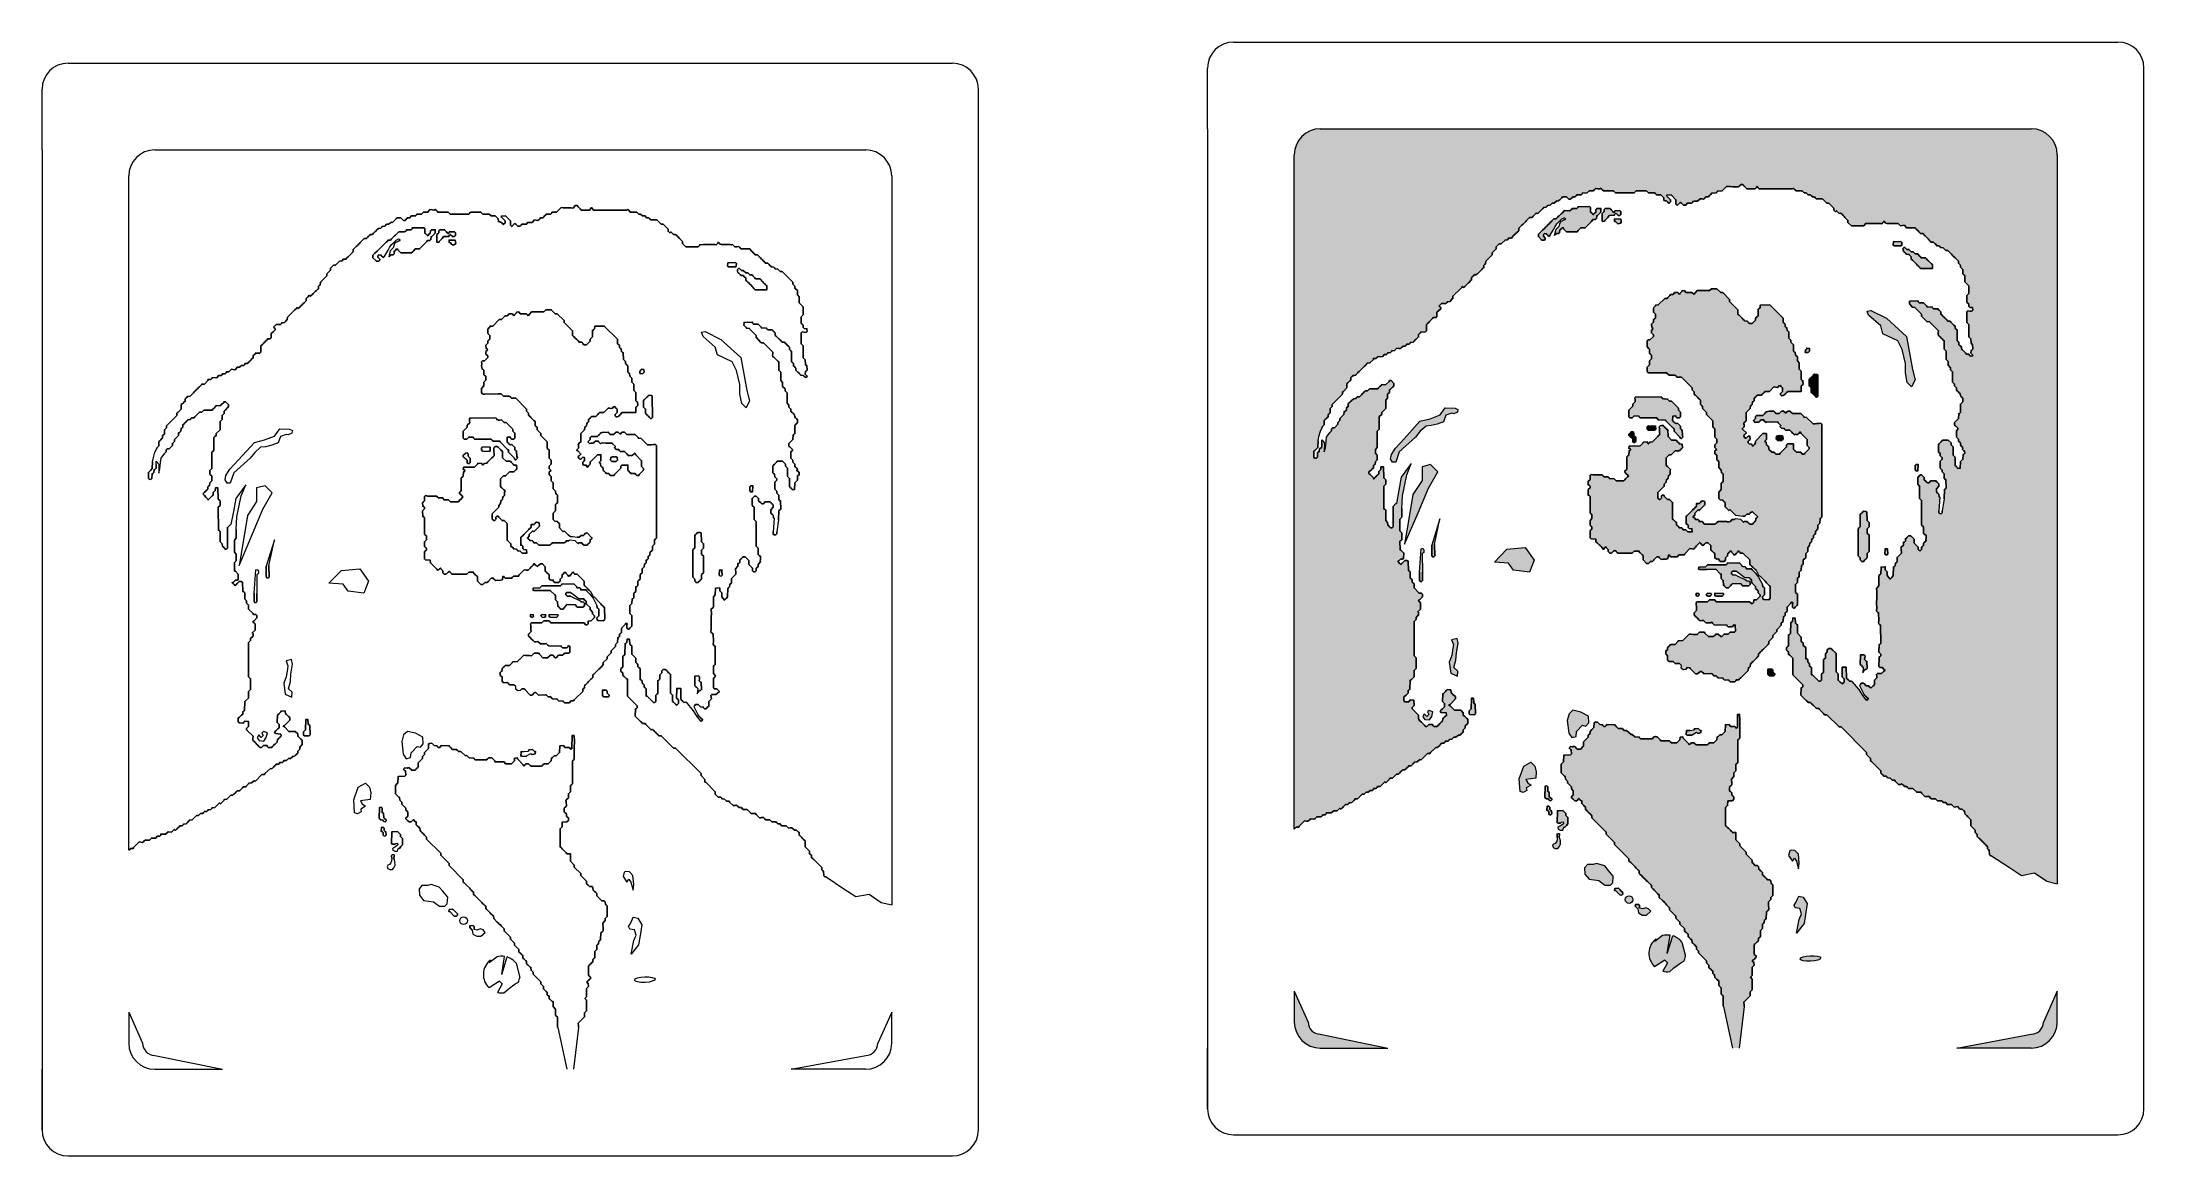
# Model space of a CAD drawing. Header units: inches. Extents: x 89 to 695, y 92 to 413.
import ezdxf

# ---------------------------------------------------------------- set-up
doc = ezdxf.new("R2010")
doc.units = ezdxf.units.IN
doc.header["$MEASUREMENT"] = 0
doc.layers.get('0').update_dxf_attribs({"linetype": 'CONTINUOUS'})

msp = doc.modelspace()

# ---------------------------------------------------------------- hatches: boundary and pattern name
at = {"lineweight": 0}
h = msp.add_hatch(color=256, dxfattribs=at)
h.set_gradient(color1=(255, 255, 255), one_color=1, tint=1, name='HEMISPHERICAL')
edge = h.paths.add_edge_path()
edge.add_line((449.89, 186.26), (450.45, 186.83))
edge.add_line((450.45, 186.83), (451.16, 186.83))
edge.add_line((451.16, 186.83), (451.3, 187.11))
edge.add_line((451.3, 187.11), (452.86, 188.67))
edge.add_line((452.86, 188.67), (453.36, 188.6))
edge.add_line((453.36, 188.6), (453.85, 188.53))
edge.add_line((453.85, 188.53), (454.1, 188.74))
edge.add_line((454.1, 188.74), (454.35, 188.96))
edge.add_line((454.35, 188.96), (454.56, 189.24))
edge.add_line((454.56, 189.24), (455.48, 189.17))
edge.add_line((455.48, 189.17), (455.84, 189.24))
edge.add_line((455.84, 189.24), (456.4, 189.81))
edge.add_line((456.4, 189.81), (457.68, 189.81))
edge.add_spline(control_points=[(457.68, 189.81), (457.82, 189.99), (457.96, 190.18), (458.1, 190.37)], knot_values=[0, 0, 0, 0, 1, 1, 1, 1], degree=3, periodic=0)
edge.add_line((458.1, 190.37), (458.81, 190.37))
edge.add_line((458.81, 190.37), (459.1, 190.66))
edge.add_line((459.1, 190.66), (459.1, 190.94))
edge.add_line((459.1, 190.94), (460.51, 190.94))
edge.add_line((460.51, 190.94), (461.29, 191.58))
edge.add_line((461.29, 191.58), (462.21, 191.51))
edge.add_line((462.21, 191.51), (462.99, 192.28))
edge.add_line((462.99, 192.28), (463.27, 192))
edge.add_line((463.27, 192), (463.6, 192.28))
edge.add_line((463.6, 192.28), (463.86, 192.5))
edge.add_line((463.86, 192.5), (464.09, 192.78))
edge.add_line((464.09, 192.78), (464.41, 193.06))
edge.add_line((464.41, 193.06), (464.62, 193.35))
edge.add_line((464.62, 193.35), (465.33, 193.35))
edge.add_line((465.33, 193.35), (465.61, 193.63))
edge.add_line((465.61, 193.63), (465.68, 193.84))
edge.add_line((465.68, 193.84), (466.46, 193.91))
edge.add_line((466.46, 193.91), (466.74, 194.23))
edge.add_line((466.74, 194.23), (467.03, 194.55))
edge.add_line((467.03, 194.55), (467.31, 194.76))
edge.add_line((467.31, 194.76), (467.38, 194.98))
edge.add_line((467.38, 194.98), (468.16, 195.05))
edge.add_line((468.16, 195.05), (469.44, 196.32))
edge.add_line((469.44, 196.32), (470, 196.32))
edge.add_line((470, 196.32), (470.57, 196.89))
edge.add_line((470.57, 196.89), (471.28, 196.89))
edge.add_line((471.28, 196.89), (471.49, 197.17))
edge.add_line((471.49, 197.17), (471.7, 197.45))
edge.add_line((471.7, 197.45), (472.41, 197.45))
edge.add_line((472.41, 197.45), (472.69, 197.74))
edge.add_line((472.69, 197.74), (472.76, 197.95))
edge.add_line((472.76, 197.95), (473.54, 198.02))
edge.add_line((473.54, 198.02), (473.83, 198.3))
edge.add_line((473.83, 198.3), (473.9, 198.52))
edge.add_line((473.9, 198.52), (474.68, 198.59))
edge.add_line((474.68, 198.59), (476.02, 199.93))
edge.add_line((476.02, 199.93), (476.31, 199.65))
edge.add_line((476.31, 199.65), (477.37, 200.71))
edge.add_line((477.37, 200.71), (477.44, 200.93))
edge.add_line((477.44, 200.93), (478.22, 201))
edge.add_line((478.22, 201), (479.35, 202.13))
edge.add_line((479.35, 202.13), (479.92, 202.13))
edge.add_spline(control_points=[(479.92, 202.13), (480.34, 202.55), (480.77, 202.98), (481.19, 203.4)], knot_values=[0, 0, 0, 0, 1, 1, 1, 1], degree=3, periodic=0)
edge.add_line((481.19, 203.4), (481.76, 203.4))
edge.add_line((481.76, 203.4), (481.87, 203.48))
edge.add_line((481.87, 203.48), (482.13, 203.69))
edge.add_line((482.13, 203.69), (482.36, 203.97))
edge.add_line((482.36, 203.97), (482.68, 204.25))
edge.add_line((482.68, 204.25), (482.89, 204.54))
edge.add_line((482.89, 204.54), (483.6, 204.54))
edge.add_spline(control_points=[(483.6, 204.54), (483.79, 204.75), (483.98, 204.96), (484.17, 205.18)], knot_values=[0, 0, 0, 0, 1, 1, 1, 1], degree=3, periodic=0)
edge.add_line((484.17, 205.18), (484.45, 205.39))
edge.add_line((484.45, 205.39), (484.52, 205.6))
edge.add_line((484.52, 205.6), (485.3, 205.67))
edge.add_line((485.3, 205.67), (486.08, 206.31))
edge.add_line((486.08, 206.31), (486.43, 206.24))
edge.add_line((486.43, 206.24), (488.28, 208.08))
edge.add_line((488.28, 208.08), (488.98, 208.08))
edge.add_line((488.98, 208.08), (489.13, 208.36))
edge.add_line((489.13, 208.36), (490.75, 209.85))
edge.add_line((490.75, 209.85), (491.11, 209.78))
edge.add_spline(control_points=[(491.11, 209.78), (491.28, 209.92), (491.45, 210.06), (491.62, 210.2)], knot_values=[0, 0, 0, 0, 1, 1, 1, 1], degree=3, periodic=0)
edge.add_line((491.62, 210.2), (491.85, 210.49))
edge.add_line((491.85, 210.49), (492.17, 210.77))
edge.add_line((492.17, 210.77), (492.38, 211.05))
edge.add_line((492.38, 211.05), (493.09, 211.05))
edge.add_line((493.09, 211.05), (493.38, 211.34))
edge.add_line((493.38, 211.34), (493.38, 211.62))
edge.add_line((493.38, 211.62), (494.23, 211.62))
edge.add_line((494.23, 211.62), (494.51, 211.9))
edge.add_line((494.51, 211.9), (494.58, 212.12))
edge.add_line((494.58, 212.12), (495.36, 212.19))
edge.add_line((495.36, 212.19), (495.93, 212.75))
edge.add_line((495.93, 212.75), (496.49, 212.75))
edge.add_line((496.49, 212.75), (497.27, 213.39))
edge.add_line((497.27, 213.39), (497.63, 213.32))
edge.add_spline(control_points=[(497.63, 213.32), (497.96, 213.65), (498.29, 213.98), (498.62, 214.31)], knot_values=[0, 0, 0, 0, 1, 1, 1, 1], degree=3, periodic=0)
edge.add_line((498.62, 214.31), (498.62, 214.88))
edge.add_line((498.62, 214.88), (499.18, 215.45))
edge.add_line((499.18, 215.45), (499.18, 216.01))
edge.add_line((499.18, 216.01), (499.89, 216.72))
edge.add_line((499.89, 216.72), (499.89, 217.99))
edge.add_line((499.89, 217.99), (499.56, 218.28))
edge.add_line((499.56, 218.28), (499.22, 218.56))
edge.add_line((499.22, 218.56), (498.97, 218.84))
edge.add_line((498.97, 218.84), (498.62, 219.13))
edge.add_line((498.62, 219.13), (498.62, 219.84))
edge.add_line((498.62, 219.84), (497.91, 220.54))
edge.add_spline(control_points=[(497.91, 220.54), (497.29, 220.54), (496.68, 220.54), (496.07, 220.54)], knot_values=[0, 0, 0, 0, 1, 1, 1, 1], degree=3, periodic=0)
edge.add_line((496.07, 220.54), (494.79, 221.82))
edge.add_line((494.79, 221.82), (494.44, 222.03))
edge.add_line((494.44, 222.03), (494.79, 222.24))
edge.add_line((494.79, 222.24), (496.35, 223.8))
edge.add_line((496.35, 223.8), (496.35, 224.51))
edge.add_line((496.35, 224.51), (496, 224.81))
edge.add_line((496, 224.81), (495.64, 225.11))
edge.add_line((495.64, 225.11), (495.36, 225.43))
edge.add_line((495.36, 225.43), (495.08, 225.64))
edge.add_line((495.08, 225.64), (495, 226.42))
edge.add_line((495, 226.42), (493.94, 226.49))
edge.add_line((493.94, 226.49), (493.71, 226.21))
edge.add_line((493.71, 226.21), (493.48, 225.93))
edge.add_line((493.48, 225.93), (493.16, 225.64))
edge.add_line((493.16, 225.64), (492.95, 225.36))
edge.add_line((492.95, 225.36), (492.74, 225.29))
edge.add_line((492.74, 225.29), (492.67, 223.09))
edge.add_line((492.67, 223.09), (493.23, 222.53))
edge.add_line((493.23, 222.53), (493.23, 221.54))
edge.add_spline(control_points=[(493.23, 221.54), (492.81, 221.16), (492.38, 220.78), (491.96, 220.4)], knot_values=[0, 0, 0, 0, 1, 1, 1, 1], degree=3, periodic=0)
edge.add_spline(control_points=[(491.96, 220.4), (492.03, 220.24), (492.1, 220.07), (492.17, 219.91)], knot_values=[0, 0, 0, 0, 1, 1, 1, 1], degree=3, periodic=0)
edge.add_line((492.17, 219.91), (493.73, 219.77))
edge.add_line((493.73, 219.77), (493.8, 219.13))
edge.add_spline(control_points=[(493.8, 219.13), (493.59, 218.94), (493.38, 218.75), (493.16, 218.56)], knot_values=[0, 0, 0, 0, 1, 1, 1, 1], degree=3, periodic=0)
edge.add_line((493.16, 218.56), (492.95, 218.28))
edge.add_line((492.95, 218.28), (492.74, 218.21))
edge.add_line((492.74, 218.21), (492.67, 217.43))
edge.add_spline(control_points=[(492.67, 217.43), (492.4, 217.19), (492.14, 216.96), (491.87, 216.72)], knot_values=[0, 0, 0, 0, 1, 1, 1, 1], degree=3, periodic=0)
edge.add_line((491.87, 216.72), (491.64, 216.44))
edge.add_line((491.64, 216.44), (491.32, 216.15))
edge.add_line((491.32, 216.15), (491.11, 215.87))
edge.add_line((491.11, 215.87), (490.12, 215.87))
edge.add_line((490.12, 215.87), (489.83, 216.15))
edge.add_line((489.83, 216.15), (489.83, 216.44))
edge.add_line((489.83, 216.44), (488.7, 216.44))
edge.add_line((488.7, 216.44), (488.13, 215.87))
edge.add_line((488.13, 215.87), (487.71, 215.87))
edge.add_line((487.71, 215.87), (487.42, 216.21))
edge.add_line((487.42, 216.21), (487.13, 216.54))
edge.add_line((487.13, 216.54), (486.84, 216.79))
edge.add_line((486.84, 216.79), (486.54, 217.14))
edge.add_line((486.54, 217.14), (486.22, 217.43))
edge.add_line((486.22, 217.43), (486.01, 217.71))
edge.add_line((486.01, 217.71), (485.8, 217.78))
edge.add_line((485.8, 217.78), (485.69, 218.24))
edge.add_line((485.69, 218.24), (485.66, 218.63))
edge.add_line((485.66, 218.63), (485.73, 219.13))
edge.add_line((485.73, 219.13), (483.88, 220.97))
edge.add_line((483.88, 220.97), (483.88, 221.39))
edge.add_line((483.88, 221.39), (484.45, 221.96))
edge.add_line((484.45, 221.96), (484.38, 223.45))
edge.add_line((484.38, 223.45), (483.32, 223.52))
edge.add_line((483.32, 223.52), (483.11, 223.24))
edge.add_line((483.11, 223.24), (482.89, 222.95))
edge.add_line((482.89, 222.95), (481.69, 223.02))
edge.add_line((481.69, 223.02), (481.48, 223.38))
edge.add_line((481.48, 223.38), (481.48, 224.37))
edge.add_line((481.48, 224.37), (481.81, 224.65))
edge.add_line((481.81, 224.65), (482.15, 224.94))
edge.add_line((482.15, 224.94), (482.4, 225.22))
edge.add_line((482.4, 225.22), (482.75, 225.5))
edge.add_line((482.75, 225.5), (482.75, 226.21))
edge.add_line((482.75, 226.21), (483.03, 226.49))
edge.add_line((483.03, 226.49), (483.25, 226.57))
edge.add_line((483.25, 226.57), (483.32, 229.19))
edge.add_line((483.32, 229.19), (483.6, 229.33))
edge.add_line((483.6, 229.33), (484.45, 230.18))
edge.add_line((484.45, 230.18), (484.45, 232.02))
edge.add_line((484.45, 232.02), (485.02, 232.59))
edge.add_line((485.02, 232.59), (485.02, 235.7))
edge.add_line((485.02, 235.7), (484.45, 236.27))
edge.add_line((484.45, 236.27), (484.45, 246.18))
edge.add_line((484.45, 246.18), (485.02, 246.75))
edge.add_line((485.02, 246.75), (485.02, 247.32))
edge.add_line((485.02, 247.32), (485.73, 248.03))
edge.add_line((485.73, 248.03), (485.73, 248.73))
edge.add_line((485.73, 248.73), (485.51, 248.95))
edge.add_line((485.51, 248.95), (486.29, 249.73))
edge.add_line((486.29, 249.73), (486.29, 251.57))
edge.add_line((486.29, 251.57), (486.01, 251.85))
edge.add_line((486.01, 251.85), (485.8, 251.92))
edge.add_line((485.8, 251.92), (485.73, 252.28))
edge.add_line((485.73, 252.28), (486.01, 252.42))
edge.add_line((486.01, 252.42), (486.86, 253.27))
edge.add_line((486.86, 253.27), (486.86, 253.98))
edge.add_line((486.86, 253.98), (486.58, 254.26))
edge.add_line((486.58, 254.26), (485.87, 254.26))
edge.add_line((485.87, 254.26), (485.73, 254.54))
edge.add_line((485.73, 254.54), (484.45, 255.82))
edge.add_line((484.45, 255.82), (484.45, 256.95))
edge.add_line((484.45, 256.95), (483.88, 257.52))
edge.add_line((483.88, 257.52), (483.88, 258.22))
edge.add_spline(control_points=[(483.88, 258.22), (483.7, 258.37), (483.51, 258.51), (483.32, 258.65)], knot_values=[0, 0, 0, 0, 1, 1, 1, 1], degree=3, periodic=0)
edge.add_line((483.32, 258.65), (483.32, 260.49))
edge.add_line((483.32, 260.49), (483.03, 260.77))
edge.add_line((483.03, 260.77), (482.82, 260.85))
edge.add_line((482.82, 260.85), (482.68, 263.54))
edge.add_line((482.68, 263.54), (482.33, 263.75))
edge.add_line((482.33, 263.75), (481.76, 263.75))
edge.add_spline(control_points=[(481.76, 263.75), (481.36, 263.35), (480.96, 262.95), (480.56, 262.55)], knot_values=[0, 0, 0, 0, 1, 1, 1, 1], degree=3, periodic=0)
edge.add_line((480.56, 262.55), (480.25, 262.88))
edge.add_line((480.25, 262.88), (480.02, 263.15))
edge.add_line((480.02, 263.15), (479.71, 263.4))
edge.add_line((479.71, 263.4), (480.06, 263.61))
edge.add_line((480.06, 263.61), (480.63, 264.17))
edge.add_line((480.63, 264.17), (480.87, 264.14))
edge.add_line((480.87, 264.14), (481.12, 264.1))
edge.add_line((481.12, 264.1), (481.41, 264.25))
edge.add_line((481.41, 264.25), (481.48, 265.87))
edge.add_line((481.48, 265.87), (480.63, 266.72))
edge.add_line((480.63, 266.72), (480.41, 266.8))
edge.add_line((480.41, 266.8), (480.34, 269.27))
edge.add_spline(control_points=[(480.34, 269.27), (480.53, 269.42), (480.72, 269.56), (480.91, 269.7)], knot_values=[0, 0, 0, 0, 1, 1, 1, 1], degree=3, periodic=0)
edge.add_line((480.91, 269.7), (480.91, 271.68))
edge.add_line((480.91, 271.68), (480.34, 272.25))
edge.add_line((480.34, 272.25), (480.34, 275.65))
edge.add_line((480.34, 275.65), (480.91, 276.22))
edge.add_line((480.91, 276.22), (480.91, 278.76))
edge.add_line((480.91, 278.76), (481.05, 282.38))
edge.add_line((481.05, 282.38), (482.34, 288.42))
edge.add_line((482.34, 288.42), (483.62, 291.68))
edge.add_line((483.62, 291.68), (480.75, 287.72))
edge.add_line((480.75, 287.72), (480.06, 283.97))
edge.add_line((480.06, 283.97), (479.36, 280.16))
edge.add_line((479.36, 280.16), (479.21, 280.18))
edge.add_line((479.21, 280.18), (478.36, 279.33))
edge.add_line((478.36, 279.33), (478.36, 273.38))
edge.add_line((478.36, 273.38), (478.08, 273.1))
edge.add_line((478.08, 273.1), (477.65, 273.1))
edge.add_line((477.65, 273.1), (477.37, 273.45))
edge.add_line((477.37, 273.45), (477.09, 273.81))
edge.add_line((477.09, 273.81), (476.87, 273.88))
edge.add_line((476.87, 273.88), (476.8, 274.66))
edge.add_line((476.8, 274.66), (476.24, 275.22))
edge.add_line((476.24, 275.22), (476.24, 278.2))
edge.add_line((476.24, 278.2), (475.95, 278.48))
edge.add_line((475.95, 278.48), (475.74, 278.55))
edge.add_line((475.74, 278.55), (475.67, 285.14))
edge.add_line((475.67, 285.14), (476.24, 285.71))
edge.add_line((476.24, 285.71), (476.24, 286.98))
edge.add_line((476.24, 286.98), (475.67, 287.55))
edge.add_line((475.67, 287.55), (475.6, 290.73))
edge.add_line((475.6, 290.73), (474.89, 290.73))
edge.add_line((474.89, 290.73), (474.82, 289.96))
edge.add_line((474.82, 289.96), (474.25, 289.39))
edge.add_line((474.25, 289.39), (474.25, 288.68))
edge.add_line((474.25, 288.68), (473.97, 288.44))
edge.add_line((473.97, 288.44), (473.69, 288.2))
edge.add_line((473.69, 288.2), (473.4, 287.87))
edge.add_line((473.4, 287.87), (473.12, 287.62))
edge.add_line((473.12, 287.62), (472.84, 287.26))
edge.add_line((472.84, 287.26), (472.69, 287.55))
edge.add_line((472.69, 287.55), (472.13, 288.11))
edge.add_line((472.13, 288.11), (471.77, 288.54))
edge.add_line((471.77, 288.54), (471.42, 288.82))
edge.add_line((471.42, 288.82), (471.42, 289.25))
edge.add_line((471.42, 289.25), (471.76, 289.53))
edge.add_line((471.76, 289.53), (472.09, 289.81))
edge.add_line((472.09, 289.81), (472.34, 290.1))
edge.add_line((472.34, 290.1), (472.69, 290.38))
edge.add_line((472.69, 290.38), (472.69, 291.09))
edge.add_line((472.69, 291.09), (472.98, 291.37))
edge.add_line((472.98, 291.37), (473.19, 291.44))
edge.add_line((473.19, 291.44), (473.26, 292.22))
edge.add_line((473.26, 292.22), (473.83, 292.79))
edge.add_line((473.83, 292.79), (473.83, 294.21))
edge.add_spline(control_points=[(473.83, 294.21), (473.64, 294.35), (473.45, 294.49), (473.26, 294.63)], knot_values=[0, 0, 0, 0, 1, 1, 1, 1], degree=3, periodic=0)
edge.add_line((473.26, 294.63), (473.26, 295.76))
edge.add_line((473.26, 295.76), (473.83, 296.33))
edge.add_line((473.83, 296.33), (473.83, 301))
edge.add_line((473.83, 301), (474.39, 301.57))
edge.add_line((474.39, 301.57), (474.39, 305.25))
edge.add_line((474.39, 305.25), (474.75, 305.54))
edge.add_line((474.75, 305.54), (475.1, 305.82))
edge.add_line((475.1, 305.82), (475.1, 306.39))
edge.add_line((475.1, 306.39), (476.24, 307.52))
edge.add_line((476.24, 307.52), (476.24, 309.93))
edge.add_line((476.24, 309.93), (476.8, 310.5))
edge.add_line((476.8, 310.5), (476.8, 311.63))
edge.add_line((476.8, 311.63), (477.37, 312.2))
edge.add_line((477.37, 312.2), (477.37, 312.9))
edge.add_spline(control_points=[(477.37, 312.9), (477.56, 313.06), (477.75, 313.21), (477.94, 313.36)], knot_values=[0, 0, 0, 0, 1, 1, 1, 1], degree=3, periodic=0)
edge.add_line((477.94, 313.36), (478.22, 313.68))
edge.add_line((478.22, 313.68), (478.5, 313.9))
edge.add_line((478.5, 313.9), (478.64, 314.18))
edge.add_line((478.64, 314.18), (478.64, 314.75))
edge.add_line((478.64, 314.75), (477.79, 315.6))
edge.add_line((477.79, 315.6), (477.37, 315.6))
edge.add_line((477.37, 315.6), (477.23, 315.31))
edge.add_line((477.23, 315.31), (476.16, 314.39))
edge.add_line((476.16, 314.39), (475.1, 314.46))
edge.add_line((475.1, 314.46), (474.8, 314.11))
edge.add_line((474.8, 314.11), (474.5, 313.75))
edge.add_line((474.5, 313.75), (474.18, 313.47))
edge.add_line((474.18, 313.47), (473.97, 313.19))
edge.add_line((473.97, 313.19), (471.56, 313.19))
edge.add_line((471.56, 313.19), (470.99, 312.62))
edge.add_line((470.99, 312.62), (470.29, 312.62))
edge.add_spline(control_points=[(470.29, 312.62), (470.13, 312.43), (469.97, 312.24), (469.82, 312.05)], knot_values=[0, 0, 0, 0, 1, 1, 1, 1], degree=3, periodic=0)
edge.add_line((469.82, 312.05), (469.49, 311.77))
edge.add_line((469.49, 311.77), (469.26, 311.49))
edge.add_line((469.26, 311.49), (468.94, 311.2))
edge.add_line((468.94, 311.2), (468.73, 310.92))
edge.add_line((468.73, 310.92), (468.02, 310.92))
edge.add_line((468.02, 310.92), (467.74, 310.64))
edge.add_line((467.74, 310.64), (467.67, 310.42))
edge.add_line((467.67, 310.42), (467.03, 310.35))
edge.add_line((467.03, 310.35), (466.78, 310.15))
edge.add_line((466.78, 310.15), (466.53, 309.96))
edge.add_line((466.53, 309.96), (466.32, 309.7))
edge.add_line((466.32, 309.7), (466.04, 309.47))
edge.add_line((466.04, 309.47), (465.75, 309.15))
edge.add_line((465.75, 309.15), (465.47, 308.94))
edge.add_line((465.47, 308.94), (465.47, 308.23))
edge.add_line((465.47, 308.23), (465.19, 307.95))
edge.add_line((465.19, 307.95), (464.97, 307.87))
edge.add_line((464.97, 307.87), (464.9, 307.1))
edge.add_line((464.9, 307.1), (464.48, 306.67))
edge.add_line((464.48, 306.67), (464.27, 306.6))
edge.add_line((464.27, 306.6), (464.19, 305.82))
edge.add_line((464.19, 305.82), (463.06, 304.69))
edge.add_line((463.06, 304.69), (463.06, 304.12))
edge.add_line((463.06, 304.12), (462.49, 303.55))
edge.add_line((462.49, 303.55), (462.49, 302.99))
edge.add_line((462.49, 302.99), (461.5, 302))
edge.add_line((461.5, 302), (460.94, 302))
edge.add_line((460.94, 302), (460.65, 301.71))
edge.add_line((460.65, 301.71), (460.65, 301.15))
edge.add_line((460.65, 301.15), (460.25, 300.74))
edge.add_line((460.25, 300.74), (459.21, 299.32))
edge.add_line((459.21, 299.32), (459.06, 298.05))
edge.add_line((459.06, 298.05), (458.89, 296.21))
edge.add_line((458.89, 296.21), (458.53, 295.02))
edge.add_line((458.53, 295.02), (458.58, 297.54))
edge.add_line((458.58, 297.54), (457.82, 298.48))
edge.add_line((457.82, 298.48), (457.82, 297.51))
edge.add_line((457.82, 297.51), (457.82, 296.47))
edge.add_line((457.82, 296.47), (457.4, 296.05))
edge.add_line((457.4, 296.05), (457.18, 295.98))
edge.add_line((457.18, 295.98), (457.11, 295.2))
edge.add_line((457.11, 295.2), (456.83, 294.91))
edge.add_line((456.83, 294.91), (456.62, 294.84))
edge.add_line((456.62, 294.84), (456.55, 293.5))
edge.add_line((456.55, 293.5), (456.26, 293.21))
edge.add_line((456.26, 293.21), (455.76, 293.26))
edge.add_line((455.76, 293.26), (455.55, 293.5))
edge.add_line((455.55, 293.5), (455.55, 295.2))
edge.add_line((455.55, 295.2), (455.84, 295.48))
edge.add_line((455.84, 295.48), (456.12, 295.76))
edge.add_line((456.12, 295.76), (456.69, 296.33))
edge.add_line((456.69, 296.33), (456.76, 298.24))
edge.add_line((456.76, 298.24), (457.01, 299.51))
edge.add_line((457.01, 299.51), (457.43, 301.02))
edge.add_line((457.43, 301.02), (457.96, 302.07))
edge.add_line((457.96, 302.07), (457.96, 302.28))
edge.add_line((457.96, 302.28), (458.53, 302.85))
edge.add_line((458.53, 302.85), (458.53, 304.12))
edge.add_spline(control_points=[(458.53, 304.12), (458.72, 304.27), (458.91, 304.43), (459.1, 304.58)], knot_values=[0, 0, 0, 0, 1, 1, 1, 1], degree=3, periodic=0)
edge.add_line((459.1, 304.58), (459.38, 304.9))
edge.add_line((459.38, 304.9), (459.66, 305.11))
edge.add_line((459.66, 305.11), (459.66, 305.82))
edge.add_spline(control_points=[(459.66, 305.82), (459.85, 305.96), (460.04, 306.1), (460.23, 306.25)], knot_values=[0, 0, 0, 0, 1, 1, 1, 1], degree=3, periodic=0)
edge.add_line((460.23, 306.25), (460.23, 307.52))
edge.add_line((460.23, 307.52), (460.79, 308.09))
edge.add_line((460.79, 308.09), (460.79, 308.65))
edge.add_line((460.79, 308.65), (463.77, 311.63))
edge.add_line((463.77, 311.63), (463.77, 312.34))
edge.add_line((463.77, 312.34), (464.05, 312.48))
edge.add_line((464.05, 312.48), (465.04, 313.47))
edge.add_line((465.04, 313.47), (465.04, 314.75))
edge.add_spline(control_points=[(465.04, 314.75), (465.23, 314.9), (465.42, 315.05), (465.61, 315.21)], knot_values=[0, 0, 0, 0, 1, 1, 1, 1], degree=3, periodic=0)
edge.add_line((465.61, 315.21), (465.89, 315.52))
edge.add_line((465.89, 315.52), (466.18, 315.74))
edge.add_line((466.18, 315.74), (466.18, 316.45))
edge.add_line((466.18, 316.45), (466.46, 316.73))
edge.add_line((466.46, 316.73), (466.67, 316.8))
edge.add_line((466.67, 316.8), (466.82, 317.08))
edge.add_line((466.82, 317.08), (467.59, 317.15))
edge.add_spline(control_points=[(467.59, 317.15), (467.81, 317.4), (468.02, 317.64), (468.23, 317.89)], knot_values=[0, 0, 0, 0, 1, 1, 1, 1], degree=3, periodic=0)
edge.add_line((468.23, 317.89), (468.59, 318.19))
edge.add_line((468.59, 318.19), (468.87, 318.52))
edge.add_line((468.87, 318.52), (469.15, 318.76))
edge.add_line((469.15, 318.76), (469.44, 319.09))
edge.add_line((469.44, 319.09), (469.72, 319.32))
edge.add_line((469.72, 319.32), (470, 319.65))
edge.add_line((470, 319.65), (470.29, 319.88))
edge.add_line((470.29, 319.88), (470.57, 320.2))
edge.add_line((470.57, 320.2), (470.85, 320.41))
edge.add_line((470.85, 320.41), (470.92, 320.62))
edge.add_line((470.92, 320.62), (471.7, 320.69))
edge.add_line((471.7, 320.69), (472.69, 321.69))
edge.add_line((472.69, 321.69), (472.69, 321.97))
edge.add_line((472.69, 321.97), (473.54, 321.97))
edge.add_line((473.54, 321.97), (473.83, 322.25))
edge.add_line((473.83, 322.25), (473.9, 322.47))
edge.add_line((473.9, 322.47), (475.39, 322.54))
edge.add_line((475.39, 322.54), (475.6, 322.82))
edge.add_line((475.6, 322.82), (475.81, 323.1))
edge.add_line((475.81, 323.1), (476.52, 323.1))
edge.add_line((476.52, 323.1), (476.8, 323.39))
edge.add_line((476.8, 323.39), (476.87, 323.6))
edge.add_line((476.87, 323.6), (477.65, 323.67))
edge.add_line((477.65, 323.67), (477.94, 323.95))
edge.add_line((477.94, 323.95), (478.01, 324.17))
edge.add_line((478.01, 324.17), (478.79, 324.24))
edge.add_line((478.79, 324.24), (479.49, 324.94))
edge.add_line((479.49, 324.94), (479.99, 324.87))
edge.add_line((479.99, 324.87), (480.48, 324.8))
edge.add_spline(control_points=[(480.48, 324.8), (480.65, 324.94), (480.82, 325.09), (480.98, 325.23)], knot_values=[0, 0, 0, 0, 1, 1, 1, 1], degree=3, periodic=0)
edge.add_line((480.98, 325.23), (481.19, 325.51))
edge.add_line((481.19, 325.51), (481.9, 325.51))
edge.add_line((481.9, 325.51), (482.11, 325.79))
edge.add_line((482.11, 325.79), (482.33, 326.08))
edge.add_line((482.33, 326.08), (483.03, 326.08))
edge.add_line((483.03, 326.08), (483.32, 326.36))
edge.add_line((483.32, 326.36), (483.39, 326.57))
edge.add_line((483.39, 326.57), (484.17, 326.64))
edge.add_line((484.17, 326.64), (484.46, 326.98))
edge.add_line((484.46, 326.98), (484.75, 327.32))
edge.add_line((484.75, 327.32), (485.05, 327.57))
edge.add_line((485.05, 327.57), (485.37, 327.92))
edge.add_line((485.37, 327.92), (485.73, 328.2))
edge.add_line((485.73, 328.2), (485.73, 328.91))
edge.add_spline(control_points=[(485.73, 328.91), (485.92, 329.05), (486.1, 329.19), (486.29, 329.34)], knot_values=[0, 0, 0, 0, 1, 1, 1, 1], degree=3, periodic=0)
edge.add_line((486.29, 329.34), (486.36, 329.55))
edge.add_line((486.36, 329.55), (487.71, 329.62))
edge.add_line((487.71, 329.62), (487.99, 329.9))
edge.add_line((487.99, 329.9), (487.99, 331.74))
edge.add_line((487.99, 331.74), (488.32, 332.03))
edge.add_line((488.32, 332.03), (488.65, 332.31))
edge.add_line((488.65, 332.31), (488.89, 332.59))
edge.add_line((488.89, 332.59), (489.21, 332.88))
edge.add_line((489.21, 332.88), (489.44, 333.16))
edge.add_line((489.44, 333.16), (489.76, 333.44))
edge.add_line((489.76, 333.44), (489.98, 333.73))
edge.add_line((489.98, 333.73), (490.68, 333.73))
edge.add_line((490.68, 333.73), (490.97, 334.01))
edge.add_line((490.97, 334.01), (490.97, 335.29))
edge.add_line((490.97, 335.29), (491.53, 335.78))
edge.add_line((491.53, 335.78), (492.1, 336.28))
edge.add_line((492.1, 336.28), (492.1, 336.7))
edge.add_spline(control_points=[(492.1, 336.7), (491.94, 336.82), (491.77, 336.94), (491.6, 337.06)], knot_values=[0, 0, 0, 0, 1, 1, 1, 1], degree=3, periodic=0)
edge.add_line((491.6, 337.06), (492.38, 337.84))
edge.add_line((492.38, 337.84), (493.66, 337.83))
edge.add_line((493.66, 337.83), (493.94, 338.12))
edge.add_line((493.94, 338.12), (494.01, 338.33))
edge.add_line((494.01, 338.33), (494.79, 338.4))
edge.add_line((494.79, 338.4), (495.08, 338.76))
edge.add_line((495.08, 338.76), (495.36, 339.11))
edge.add_line((495.36, 339.11), (495.57, 339.18))
edge.add_line((495.57, 339.18), (495.64, 339.96))
edge.add_line((495.64, 339.96), (497.77, 342.08))
edge.add_line((497.77, 342.08), (498.16, 342.4))
edge.add_line((498.16, 342.4), (498.4, 342.72))
edge.add_line((498.4, 342.72), (498.69, 342.44))
edge.add_line((498.69, 342.44), (499.02, 342.72))
edge.add_line((499.02, 342.72), (499.28, 342.94))
edge.add_line((499.28, 342.94), (499.52, 343.22))
edge.add_line((499.52, 343.22), (499.86, 343.51))
edge.add_line((499.86, 343.51), (500.1, 343.8))
edge.add_line((500.1, 343.8), (500.46, 344.1))
edge.add_line((500.46, 344.1), (500.74, 344.42))
edge.add_line((500.74, 344.42), (501.02, 344.63))
edge.add_line((501.02, 344.63), (501.02, 345.34))
edge.add_spline(control_points=[(501.02, 345.34), (501.23, 345.52), (501.43, 345.7), (501.63, 345.87)], knot_values=[0, 0, 0, 0, 1, 1, 1, 1], degree=3, periodic=0)
edge.add_line((501.63, 345.87), (501.95, 346.26))
edge.add_line((501.95, 346.26), (502.23, 345.98))
edge.add_line((502.23, 345.98), (502.56, 346.26))
edge.add_line((502.56, 346.26), (502.82, 346.48))
edge.add_line((502.82, 346.48), (503.06, 346.76))
edge.add_line((503.06, 346.76), (503.4, 347.05))
edge.add_line((503.4, 347.05), (503.65, 347.34))
edge.add_line((503.65, 347.34), (504, 347.64))
edge.add_line((504, 347.64), (504.28, 347.96))
edge.add_line((504.28, 347.96), (504.57, 348.18))
edge.add_line((504.57, 348.18), (504.57, 348.88))
edge.add_line((504.57, 348.88), (504.85, 349.17))
edge.add_line((504.85, 349.17), (505.06, 349.24))
edge.add_line((505.06, 349.24), (505.13, 350.02))
edge.add_line((505.13, 350.02), (506.97, 351.86))
edge.add_line((506.97, 351.86), (506.97, 352.43))
edge.add_line((506.97, 352.43), (508.11, 353.56))
edge.add_line((508.11, 353.56), (508.11, 354.13))
edge.add_line((508.11, 354.13), (508.96, 354.98))
edge.add_line((508.96, 354.98), (509.52, 354.98))
edge.add_line((509.52, 354.98), (510.66, 356.11))
edge.add_line((510.66, 356.11), (511.29, 356.18))
edge.add_line((511.29, 356.18), (511.58, 356.32))
edge.add_line((511.58, 356.32), (511.65, 356.68))
edge.add_line((511.65, 356.68), (512.5, 356.68))
edge.add_line((512.5, 356.68), (512.81, 357.03))
edge.add_line((512.81, 357.03), (513.11, 357.38))
edge.add_line((513.11, 357.38), (513.45, 357.67))
edge.add_line((513.45, 357.67), (513.69, 357.95))
edge.add_line((513.69, 357.95), (514.02, 358.23))
edge.add_line((514.02, 358.23), (514.27, 358.52))
edge.add_line((514.27, 358.52), (514.62, 358.8))
edge.add_line((514.62, 358.8), (514.62, 359.51))
edge.add_line((514.62, 359.51), (515.47, 360.36))
edge.add_line((515.47, 360.36), (515.85, 360.64))
edge.add_line((515.85, 360.64), (516.08, 360.92))
edge.add_line((516.08, 360.92), (516.39, 361.21))
edge.add_line((516.39, 361.21), (516.61, 361.49))
edge.add_spline(control_points=[(516.61, 361.49), (516.98, 361.87), (517.36, 362.25), (517.74, 362.62)], knot_values=[0, 0, 0, 0, 1, 1, 1, 1], degree=3, periodic=0)
edge.add_line((517.74, 362.62), (518.45, 362.62))
edge.add_line((518.45, 362.62), (518.73, 362.96))
edge.add_line((518.73, 362.96), (519.02, 363.3))
edge.add_line((519.02, 363.3), (519.3, 363.55))
edge.add_line((519.3, 363.55), (519.51, 363.76))
edge.add_line((519.51, 363.76), (519.79, 363.83))
edge.add_line((519.79, 363.83), (520.15, 363.76))
edge.add_line((520.15, 363.76), (520.5, 364.16))
edge.add_line((520.5, 364.16), (520.86, 364.55))
edge.add_line((520.86, 364.55), (521.14, 364.78))
edge.add_line((521.14, 364.78), (521.42, 365.1))
edge.add_line((521.42, 365.1), (521.71, 365.32))
edge.add_line((521.71, 365.32), (521.78, 365.53))
edge.add_line((521.78, 365.53), (522.56, 365.6))
edge.add_line((522.56, 365.6), (522.84, 365.88))
edge.add_line((522.84, 365.88), (522.91, 366.1))
edge.add_line((522.91, 366.1), (523.69, 366.17))
edge.add_line((523.69, 366.17), (524.26, 366.73))
edge.add_line((524.26, 366.73), (524.82, 366.73))
edge.add_line((524.82, 366.73), (525.6, 367.37))
edge.add_line((525.6, 367.37), (525.96, 367.3))
edge.add_spline(control_points=[(525.96, 367.3), (526.13, 367.44), (526.3, 367.58), (526.47, 367.72)], knot_values=[0, 0, 0, 0, 1, 1, 1, 1], degree=3, periodic=0)
edge.add_line((526.47, 367.72), (526.7, 368.01))
edge.add_line((526.7, 368.01), (527.02, 368.29))
edge.add_line((527.02, 368.29), (527.23, 368.57))
edge.add_line((527.23, 368.57), (528.36, 368.57))
edge.add_line((528.36, 368.57), (529.07, 367.87))
edge.add_line((529.07, 367.87), (529.5, 367.87))
edge.add_line((529.5, 367.87), (529.75, 368.08))
edge.add_line((529.75, 368.08), (529.99, 368.29))
edge.add_line((529.99, 368.29), (530.21, 368.57))
edge.add_line((530.21, 368.57), (530.91, 368.57))
edge.add_line((530.91, 368.57), (531.13, 368.86))
edge.add_line((531.13, 368.86), (531.34, 369.14))
edge.add_line((531.34, 369.14), (532.61, 369.14))
edge.add_line((532.61, 369.14), (532.9, 369.42))
edge.add_line((532.9, 369.42), (532.97, 369.64))
edge.add_line((532.97, 369.64), (534.31, 369.71))
edge.add_line((534.31, 369.71), (534.88, 370.27))
edge.add_line((534.88, 370.27), (536.16, 370.27))
edge.add_line((536.16, 370.27), (536.44, 370.63))
edge.add_line((536.44, 370.63), (536.72, 370.98))
edge.add_line((536.72, 370.98), (537.36, 370.91))
edge.add_line((537.36, 370.91), (538, 370.84))
edge.add_line((538, 370.84), (538.21, 371.05))
edge.add_line((538.21, 371.05), (538.53, 370.77))
edge.add_line((538.53, 370.77), (538.78, 370.56))
edge.add_line((538.78, 370.56), (538.99, 370.27))
edge.add_line((538.99, 370.27), (541.96, 370.27))
edge.add_line((541.96, 370.27), (542.53, 369.71))
edge.add_line((542.53, 369.71), (547.91, 369.71))
edge.add_line((547.91, 369.71), (548.48, 370.27))
edge.add_line((548.48, 370.27), (551.45, 370.27))
edge.add_line((551.45, 370.27), (552.02, 369.71))
edge.add_line((552.02, 369.71), (553.86, 369.71))
edge.add_spline(control_points=[(553.86, 369.71), (554, 369.52), (554.15, 369.33), (554.29, 369.14)], knot_values=[0, 0, 0, 0, 1, 1, 1, 1], degree=3, periodic=0)
edge.add_line((554.29, 369.14), (555.56, 369.14))
edge.add_line((555.56, 369.14), (556.41, 368.29))
edge.add_line((556.41, 368.29), (556.48, 367.51))
edge.add_line((556.48, 367.51), (556.87, 367.41))
edge.add_line((556.87, 367.41), (557.19, 367.37))
edge.add_line((557.19, 367.37), (557.58, 367.05))
edge.add_line((557.58, 367.05), (557.9, 366.66))
edge.add_line((557.9, 366.66), (558.4, 367.16))
edge.add_line((558.4, 367.16), (558.4, 367.72))
edge.add_line((558.4, 367.72), (557.26, 368.86))
edge.add_line((557.26, 368.86), (557.33, 369.07))
edge.add_line((557.33, 369.07), (558.54, 369.14))
edge.add_line((558.54, 369.14), (559.95, 367.72))
edge.add_line((559.95, 367.72), (559.95, 366.45))
edge.add_line((559.95, 366.45), (560.31, 366.1))
edge.add_line((560.31, 366.1), (561.16, 366.95))
edge.add_line((561.16, 366.95), (561.51, 366.73))
edge.add_line((561.51, 366.73), (562.08, 366.17))
edge.add_line((562.08, 366.17), (562.79, 366.17))
edge.add_spline(control_points=[(562.79, 366.17), (562.93, 366.35), (563.07, 366.54), (563.21, 366.73)], knot_values=[0, 0, 0, 0, 1, 1, 1, 1], degree=3, periodic=0)
edge.add_line((563.21, 366.73), (564.49, 366.73))
edge.add_line((564.49, 366.73), (564.77, 367.02))
edge.add_line((564.77, 367.02), (564.84, 367.23))
edge.add_line((564.84, 367.23), (565.19, 367.3))
edge.add_spline(control_points=[(565.19, 367.3), (565.53, 367.3), (565.86, 367.3), (566.19, 367.3)], knot_values=[0, 0, 0, 0, 1, 1, 1, 1], degree=3, periodic=0)
edge.add_line((566.19, 367.3), (566.89, 368.01))
edge.add_line((566.89, 368.01), (567.39, 367.94))
edge.add_line((567.39, 367.94), (567.89, 367.87))
edge.add_line((567.89, 367.87), (568.13, 368.08))
edge.add_line((568.13, 368.08), (568.38, 368.29))
edge.add_line((568.38, 368.29), (568.59, 368.57))
edge.add_line((568.59, 368.57), (569.3, 368.57))
edge.add_line((569.3, 368.57), (569.55, 368.86))
edge.add_line((569.55, 368.86), (569.8, 369.14))
edge.add_line((569.8, 369.14), (570.15, 369.42))
edge.add_line((570.15, 369.42), (570.22, 369.64))
edge.add_line((570.22, 369.64), (571.57, 369.71))
edge.add_line((571.57, 369.71), (571.85, 369.99))
edge.add_line((571.85, 369.99), (571.92, 370.2))
edge.add_line((571.92, 370.2), (573.27, 370.27))
edge.add_line((573.27, 370.27), (574.54, 371.55))
edge.add_spline(control_points=[(574.54, 371.55), (575.31, 371.51), (576.08, 371.48), (576.85, 371.44)], knot_values=[0, 0, 0, 0, 1, 1, 1, 1], degree=3, periodic=0)
edge.add_line((576.85, 371.44), (577.45, 371.48))
edge.add_line((577.45, 371.48), (577.94, 371.41))
edge.add_line((577.94, 371.41), (578.19, 371.62))
edge.add_line((578.19, 371.62), (578.44, 371.83))
edge.add_line((578.44, 371.83), (578.65, 372.12))
edge.add_line((578.65, 372.12), (579.22, 372.12))
edge.add_line((579.22, 372.12), (579.5, 371.78))
edge.add_line((579.5, 371.78), (579.79, 371.44))
edge.add_line((579.79, 371.44), (580.07, 371.19))
edge.add_line((580.07, 371.19), (580.35, 370.84))
edge.add_line((580.35, 370.84), (582.76, 370.84))
edge.add_line((582.76, 370.84), (583.04, 371.19))
edge.add_line((583.04, 371.19), (583.33, 371.55))
edge.add_line((583.33, 371.55), (583.61, 371.19))
edge.add_line((583.61, 371.19), (583.89, 370.84))
edge.add_line((583.89, 370.84), (593.53, 370.84))
edge.add_line((593.53, 370.84), (593.74, 371.05))
edge.add_line((593.74, 371.05), (594.06, 370.77))
edge.add_line((594.06, 370.77), (594.3, 370.56))
edge.add_line((594.3, 370.56), (594.52, 370.27))
edge.add_line((594.52, 370.27), (596.36, 370.27))
edge.add_line((596.36, 370.27), (596.93, 369.71))
edge.add_line((596.93, 369.71), (597.49, 369.71))
edge.add_line((597.49, 369.71), (598.06, 369.14))
edge.add_line((598.06, 369.14), (598.77, 369.14))
edge.add_spline(control_points=[(598.77, 369.14), (598.91, 368.95), (599.05, 368.76), (599.19, 368.57)], knot_values=[0, 0, 0, 0, 1, 1, 1, 1], degree=3, periodic=0)
edge.add_line((599.19, 368.57), (599.9, 368.57))
edge.add_spline(control_points=[(599.9, 368.57), (600.04, 368.39), (600.18, 368.2), (600.33, 368.01)], knot_values=[0, 0, 0, 0, 1, 1, 1, 1], degree=3, periodic=0)
edge.add_spline(control_points=[(600.33, 368.01), (600.94, 368.01), (601.55, 368.01), (602.17, 368.01)], knot_values=[0, 0, 0, 0, 1, 1, 1, 1], degree=3, periodic=0)
edge.add_line((602.17, 368.01), (603.44, 366.73))
edge.add_line((603.44, 366.73), (604.01, 366.73))
edge.add_line((604.01, 366.73), (605.42, 365.32))
edge.add_line((605.42, 365.32), (605.42, 364.75))
edge.add_line((605.42, 364.75), (605.92, 364.25))
edge.add_line((605.92, 364.25), (606.2, 364.54))
edge.add_line((606.2, 364.54), (606.98, 363.76))
edge.add_line((606.98, 363.76), (607.34, 363.83))
edge.add_line((607.34, 363.83), (607.66, 363.69))
edge.add_line((607.66, 363.69), (607.92, 363.47))
edge.add_line((607.92, 363.47), (608.15, 363.19))
edge.add_line((608.15, 363.19), (608.47, 362.91))
edge.add_line((608.47, 362.91), (608.68, 362.62))
edge.add_line((608.68, 362.62), (608.97, 362.34))
edge.add_line((608.97, 362.34), (609.53, 361.77))
edge.add_line((609.53, 361.77), (609.53, 361.21))
edge.add_line((609.53, 361.21), (610.52, 360.22))
edge.add_line((610.52, 360.22), (614.07, 360.22))
edge.add_line((614.07, 360.22), (614.49, 360.64))
edge.add_line((614.49, 360.64), (614.56, 360.85))
edge.add_line((614.56, 360.85), (615.62, 360.92))
edge.add_spline(control_points=[(615.62, 360.92), (616.71, 360.92), (617.8, 360.92), (618.88, 360.92)], knot_values=[0, 0, 0, 0, 1, 1, 1, 1], degree=3, periodic=0)
edge.add_line((618.88, 360.92), (619.31, 360.78))
edge.add_line((619.31, 360.78), (619.63, 361.17))
edge.add_line((619.63, 361.17), (619.94, 361.56))
edge.add_line((619.94, 361.56), (620.3, 361.21))
edge.add_line((620.3, 361.21), (620.37, 361))
edge.add_line((620.37, 361), (620.72, 360.92))
edge.add_spline(control_points=[(620.72, 360.92), (621.57, 360.92), (622.42, 360.92), (623.27, 360.92)], knot_values=[0, 0, 0, 0, 1, 1, 1, 1], degree=3, periodic=0)
edge.add_line((623.27, 360.92), (623.7, 360.85))
edge.add_line((623.7, 360.85), (623.98, 360.92))
edge.add_line((623.98, 360.92), (624.69, 360.22))
edge.add_line((624.69, 360.22), (625.26, 360.29))
edge.add_line((625.26, 360.29), (625.82, 360.36))
edge.add_line((625.82, 360.36), (626.11, 360))
edge.add_line((626.11, 360), (626.39, 359.65))
edge.add_line((626.39, 359.65), (628.94, 359.65))
edge.add_spline(control_points=[(628.94, 359.65), (629.1, 359.46), (629.25, 359.27), (629.41, 359.08)], knot_values=[0, 0, 0, 0, 1, 1, 1, 1], degree=3, periodic=0)
edge.add_line((629.41, 359.08), (629.74, 358.8))
edge.add_line((629.74, 358.8), (629.97, 358.52))
edge.add_line((629.97, 358.52), (630.29, 358.23))
edge.add_line((630.29, 358.23), (630.5, 357.95))
edge.add_line((630.5, 357.95), (631.21, 357.95))
edge.add_arc((-4964.64, -4436.69), 7368.99, 40.583869, 40.590673, ccw=False)
edge.add_line((631.78, 357.29), (632.06, 357.05))
edge.add_line((632.06, 357.05), (632.35, 356.71))
edge.add_line((632.35, 356.71), (632.64, 356.46))
edge.add_line((632.64, 356.46), (632.94, 356.11))
edge.add_line((632.94, 356.11), (633.26, 355.83))
edge.add_line((633.26, 355.83), (633.47, 355.54))
edge.add_line((633.47, 355.54), (634.18, 355.54))
edge.add_spline(control_points=[(634.18, 355.54), (634.35, 355.35), (634.51, 355.16), (634.68, 354.98)], knot_values=[0, 0, 0, 0, 1, 1, 1, 1], degree=3, periodic=0)
edge.add_line((634.68, 354.98), (635.03, 354.69))
edge.add_line((635.03, 354.69), (635.1, 354.48))
edge.add_line((635.1, 354.48), (635.88, 354.41))
edge.add_line((635.88, 354.41), (636.16, 354.13))
edge.add_line((636.16, 354.13), (636.23, 353.91))
edge.add_line((636.23, 353.91), (637.01, 353.84))
edge.add_line((637.01, 353.84), (637.72, 353.13))
edge.add_line((637.72, 353.13), (638.29, 353.13))
edge.add_line((638.29, 353.13), (639.42, 352))
edge.add_spline(control_points=[(639.42, 352), (640.08, 351.34), (640.74, 350.68), (641.41, 350.02)], knot_values=[0, 0, 0, 0, 1, 1, 1, 1], degree=3, periodic=0)
edge.add_line((641.41, 350.02), (641.41, 349.45))
edge.add_line((641.41, 349.45), (641.97, 348.88))
edge.add_line((641.97, 348.88), (641.97, 348.32))
edge.add_line((641.97, 348.32), (642.68, 347.61))
edge.add_line((642.68, 347.61), (642.68, 346.33))
edge.add_spline(control_points=[(642.68, 346.33), (642.87, 346.19), (643.06, 346.05), (643.25, 345.91)], knot_values=[0, 0, 0, 0, 1, 1, 1, 1], degree=3, periodic=0)
edge.add_line((643.25, 345.91), (643.25, 344.07))
edge.add_line((643.25, 344.07), (644.38, 342.93))
edge.add_line((644.38, 342.93), (644.38, 340.67))
edge.add_line((644.38, 340.67), (643.81, 340.1))
edge.add_line((643.81, 340.1), (643.81, 338.12))
edge.add_spline(control_points=[(643.81, 338.12), (644, 337.98), (644.19, 337.83), (644.38, 337.69)], knot_values=[0, 0, 0, 0, 1, 1, 1, 1], degree=3, periodic=0)
edge.add_line((644.38, 337.69), (644.38, 336.99))
edge.add_line((644.38, 336.99), (644.66, 336.7))
edge.add_line((644.66, 336.7), (645.44, 336.63))
edge.add_line((645.44, 336.63), (645.51, 335.85))
edge.add_line((645.51, 335.85), (645.23, 335.57))
edge.add_line((645.23, 335.57), (644.66, 335.64))
edge.add_line((644.66, 335.64), (644.1, 335.71))
edge.add_line((644.1, 335.71), (643.81, 335.43))
edge.add_line((643.81, 335.43), (643.81, 332.31))
edge.add_line((643.81, 332.31), (644.38, 331.74))
edge.add_line((644.38, 331.74), (644.38, 328.2))
edge.add_line((644.38, 328.2), (644.95, 327.64))
edge.add_line((644.95, 327.64), (645.02, 326.43))
edge.add_line((645.02, 326.43), (645.16, 326.15))
edge.add_line((645.16, 326.15), (645.44, 326.01))
edge.add_line((645.44, 326.01), (645.51, 324.66))
edge.add_line((645.51, 324.66), (645.23, 324.38))
edge.add_line((645.23, 324.38), (645.02, 324.31))
edge.add_line((645.02, 324.31), (644.95, 323.53))
edge.add_line((644.95, 323.53), (645.51, 322.96))
edge.add_line((645.51, 322.96), (645.44, 322.75))
edge.add_line((645.44, 322.75), (645.16, 322.61))
edge.add_line((645.16, 322.61), (644.8, 322.75))
edge.add_line((644.8, 322.75), (644.52, 322.96))
edge.add_line((644.52, 322.96), (644.45, 323.17))
edge.add_line((644.45, 323.17), (643.67, 323.24))
edge.add_line((643.67, 323.24), (643.39, 323.57))
edge.add_line((643.39, 323.57), (643.1, 323.9))
edge.add_line((643.1, 323.9), (642.82, 324.13))
edge.add_line((642.82, 324.13), (642.54, 324.45))
edge.add_line((642.54, 324.45), (642.25, 324.66))
edge.add_line((642.25, 324.66), (642.25, 325.23))
edge.add_line((642.25, 325.23), (642.04, 325.48))
edge.add_line((642.04, 325.48), (641.83, 325.72))
edge.add_line((641.83, 325.72), (641.55, 325.94))
edge.add_line((641.55, 325.94), (641.55, 326.64))
edge.add_spline(control_points=[(641.55, 326.64), (641.36, 326.79), (641.17, 326.93), (640.98, 327.07)], knot_values=[0, 0, 0, 0, 1, 1, 1, 1], degree=3, periodic=0)
edge.add_line((640.98, 327.07), (640.98, 330.19))
edge.add_spline(control_points=[(640.98, 330.19), (640.79, 330.33), (640.6, 330.47), (640.41, 330.61)], knot_values=[0, 0, 0, 0, 1, 1, 1, 1], degree=3, periodic=0)
edge.add_line((640.41, 330.61), (640.41, 331.32))
edge.add_line((640.41, 331.32), (640.09, 331.6))
edge.add_line((640.09, 331.6), (639.76, 331.89))
edge.add_line((639.76, 331.89), (639.53, 332.17))
edge.add_line((639.53, 332.17), (639.21, 332.45))
edge.add_line((639.21, 332.45), (639, 332.74))
edge.add_line((639, 332.74), (638.29, 332.74))
edge.add_line((638.29, 332.74), (638.01, 333.07))
edge.add_line((638.01, 333.07), (637.72, 333.4))
edge.add_line((637.72, 333.4), (637.44, 333.63))
edge.add_line((637.44, 333.63), (637.16, 333.96))
edge.add_line((637.16, 333.96), (636.87, 334.19))
edge.add_line((636.87, 334.19), (636.59, 334.51))
edge.add_line((636.59, 334.51), (636.31, 334.72))
edge.add_line((636.31, 334.72), (636.31, 335.43))
edge.add_spline(control_points=[(636.31, 335.43), (636.09, 335.62), (635.88, 335.8), (635.67, 335.99)], knot_values=[0, 0, 0, 0, 1, 1, 1, 1], degree=3, periodic=0)
edge.add_line((635.67, 335.99), (635.46, 336.28))
edge.add_line((635.46, 336.28), (634.18, 336.28))
edge.add_line((634.18, 336.28), (633.9, 336.56))
edge.add_line((633.9, 336.56), (633.83, 336.77))
edge.add_line((633.83, 336.77), (632.34, 336.84))
edge.add_line((632.34, 336.84), (632.2, 337.13))
edge.add_line((632.2, 337.13), (631.35, 337.98))
edge.add_line((631.35, 337.98), (630.07, 337.98))
edge.add_line((630.07, 337.98), (629.79, 338.26))
edge.add_line((629.79, 338.26), (629.78, 338.55))
edge.add_line((629.78, 338.55), (627.31, 338.47))
edge.add_line((627.31, 338.47), (627.24, 337.69))
edge.add_line((627.24, 337.69), (627.95, 336.99))
edge.add_line((627.95, 336.99), (628.02, 336.77))
edge.add_line((628.02, 336.77), (628.8, 336.7))
edge.add_line((628.8, 336.7), (630.78, 334.72))
edge.add_line((630.78, 334.72), (630.78, 334.15))
edge.add_line((630.78, 334.15), (632.06, 332.81))
edge.add_line((632.06, 332.81), (632.27, 332.59))
edge.add_line((632.27, 332.59), (632.55, 332.52))
edge.add_line((632.55, 332.52), (632.91, 332.59))
edge.add_line((632.91, 332.59), (635.6, 329.9))
edge.add_spline(control_points=[(635.6, 329.9), (635.57, 329.62), (635.55, 329.34), (635.53, 329.05)], knot_values=[0, 0, 0, 0, 1, 1, 1, 1], degree=3, periodic=0)
edge.add_line((635.53, 329.05), (635.6, 328.63))
edge.add_line((635.6, 328.63), (635.88, 328.39))
edge.add_line((635.88, 328.39), (636.16, 328.16))
edge.add_line((636.16, 328.16), (636.45, 327.83))
edge.add_line((636.45, 327.83), (636.73, 327.6))
edge.add_line((636.73, 327.6), (637.01, 327.28))
edge.add_line((637.01, 327.28), (637.3, 327.07))
edge.add_line((637.3, 327.07), (637.3, 324.66))
edge.add_line((637.3, 324.66), (637.86, 324.09))
edge.add_line((637.86, 324.09), (637.86, 321.69))
edge.add_line((637.86, 321.69), (638.43, 321.12))
edge.add_line((638.43, 321.12), (638.43, 319.99))
edge.add_line((638.43, 319.99), (639.14, 319.28))
edge.add_line((639.14, 319.28), (639.14, 318.71))
edge.add_line((639.14, 318.71), (639.71, 318.14))
edge.add_line((639.71, 318.14), (639.71, 315.17))
edge.add_line((639.71, 315.17), (640.27, 314.6))
edge.add_line((640.27, 314.6), (640.27, 314.04))
edge.add_line((640.27, 314.04), (640.84, 313.47))
edge.add_line((640.84, 313.47), (640.84, 312.76))
edge.add_spline(control_points=[(640.84, 312.76), (641.07, 312.57), (641.31, 312.38), (641.55, 312.2)], knot_values=[0, 0, 0, 0, 1, 1, 1, 1], degree=3, periodic=0)
edge.add_line((641.55, 312.2), (641.62, 311.98))
edge.add_line((641.62, 311.98), (641.9, 311.84))
edge.add_line((641.9, 311.84), (641.97, 311.2))
edge.add_line((641.97, 311.2), (642.18, 310.96))
edge.add_line((642.18, 310.96), (642.4, 310.71))
edge.add_line((642.4, 310.71), (642.68, 310.5))
edge.add_line((642.68, 310.5), (642.68, 309.5))
edge.add_line((642.68, 309.5), (641.97, 308.8))
edge.add_line((641.97, 308.8), (641.97, 306.39))
edge.add_line((641.97, 306.39), (641.69, 306.1))
edge.add_line((641.69, 306.1), (641.48, 306.03))
edge.add_line((641.48, 306.03), (641.41, 304.69))
edge.add_line((641.41, 304.69), (640.27, 303.55))
edge.add_line((640.27, 303.55), (640.27, 302.7))
edge.add_line((640.27, 302.7), (640.56, 302.56))
edge.add_line((640.56, 302.56), (641.26, 301.85))
edge.add_line((641.26, 301.85), (641.26, 301.57))
edge.add_line((641.26, 301.57), (640.84, 301.15))
edge.add_line((640.84, 301.15), (640.84, 299.3))
edge.add_line((640.84, 299.3), (641.41, 298.74))
edge.add_line((641.41, 298.74), (641.41, 298.17))
edge.add_line((641.41, 298.17), (641.97, 297.61))
edge.add_line((641.97, 297.61), (641.97, 297.04))
edge.add_spline(control_points=[(641.97, 297.04), (642.11, 296.85), (642.25, 296.66), (642.4, 296.47)], knot_values=[0, 0, 0, 0, 1, 1, 1, 1], degree=3, periodic=0)
edge.add_line((642.4, 296.47), (642.61, 296.4))
edge.add_line((642.61, 296.4), (642.68, 296.05))
edge.add_line((642.68, 296.05), (642.47, 295.83))
edge.add_line((642.47, 295.83), (642.96, 295.34))
edge.add_line((642.96, 295.34), (643.18, 295.27))
edge.add_line((643.18, 295.27), (643.25, 294.63))
edge.add_line((643.25, 294.63), (642.96, 294.35))
edge.add_line((642.96, 294.35), (642.75, 294.28))
edge.add_line((642.75, 294.28), (642.68, 292.93))
edge.add_line((642.68, 292.93), (641.97, 292.22))
edge.add_line((641.97, 292.22), (641.9, 290.31))
edge.add_line((641.9, 290.31), (641.26, 290.24))
edge.add_spline(control_points=[(641.26, 290.24), (641.07, 290.45), (640.89, 290.66), (640.7, 290.88)], knot_values=[0, 0, 0, 0, 1, 1, 1, 1], degree=3, periodic=0)
edge.add_line((640.7, 290.88), (640.41, 291.09))
edge.add_line((640.41, 291.09), (640.41, 293.5))
edge.add_line((640.41, 293.5), (639.85, 294.06))
edge.add_line((639.85, 294.06), (639.85, 296.47))
edge.add_line((639.85, 296.47), (639.28, 297.04))
edge.add_line((639.28, 297.04), (639.28, 297.61))
edge.add_line((639.28, 297.61), (638.43, 298.45))
edge.add_line((638.43, 298.45), (636.87, 298.45))
edge.add_spline(control_points=[(636.87, 298.45), (636.72, 298.27), (636.57, 298.08), (636.41, 297.89)], knot_values=[0, 0, 0, 0, 1, 1, 1, 1], degree=3, periodic=0)
edge.add_line((636.41, 297.89), (636.09, 297.61))
edge.add_line((636.09, 297.61), (635.88, 297.32))
edge.add_line((635.88, 297.32), (635.67, 297.25))
edge.add_line((635.67, 297.25), (635.6, 296.76))
edge.add_spline(control_points=[(635.6, 296.76), (635.6, 296.19), (635.6, 295.62), (635.6, 295.06)], knot_values=[0, 0, 0, 0, 1, 1, 1, 1], degree=3, periodic=0)
edge.add_line((635.6, 295.06), (635.88, 294.77))
edge.add_line((635.88, 294.77), (636.09, 294.7))
edge.add_line((636.09, 294.7), (636.16, 293.92))
edge.add_line((636.16, 293.92), (636.73, 293.36))
edge.add_line((636.73, 293.36), (636.73, 292.93))
edge.add_line((636.73, 292.93), (636.16, 292.36))
edge.add_line((636.16, 292.36), (636.16, 290.38))
edge.add_line((636.16, 290.38), (636.73, 289.81))
edge.add_line((636.73, 289.81), (636.73, 289.25))
edge.add_line((636.73, 289.25), (637.3, 288.68))
edge.add_line((637.3, 288.68), (637.3, 287.41))
edge.add_line((637.3, 287.41), (637.58, 287.12))
edge.add_line((637.58, 287.12), (637.79, 287.05))
edge.add_line((637.79, 287.05), (637.86, 284.57))
edge.add_line((637.86, 284.57), (637.58, 284.29))
edge.add_line((637.58, 284.29), (637.37, 284.22))
edge.add_line((637.37, 284.22), (637.23, 281.53))
edge.add_line((637.23, 281.53), (636.73, 278.06))
edge.add_line((636.73, 278.06), (636.73, 277.49))
edge.add_line((636.73, 277.49), (636.45, 277.21))
edge.add_line((636.45, 277.21), (635.94, 277.25))
edge.add_line((635.94, 277.25), (635.74, 277.49))
edge.add_line((635.74, 277.49), (635.74, 278.06))
edge.add_line((635.74, 278.06), (636.02, 282.02))
edge.add_line((636.02, 282.02), (635.81, 282.09))
edge.add_line((635.81, 282.09), (635.74, 282.87))
edge.add_line((635.74, 282.87), (635.46, 283.16))
edge.add_line((635.46, 283.16), (635.24, 283.23))
edge.add_line((635.24, 283.23), (635.03, 283.58))
edge.add_line((635.03, 283.58), (635.03, 284.43))
edge.add_line((635.03, 284.43), (635.74, 285.14))
edge.add_line((635.74, 285.14), (635.74, 285.85))
edge.add_spline(control_points=[(635.74, 285.85), (635.53, 286.04), (635.31, 286.23), (635.1, 286.41)], knot_values=[0, 0, 0, 0, 1, 1, 1, 1], degree=3, periodic=0)
edge.add_line((635.1, 286.41), (634.89, 286.7))
edge.add_line((634.89, 286.7), (633.33, 286.7))
edge.add_spline(control_points=[(633.33, 286.7), (633.19, 286.51), (633.05, 286.32), (632.91, 286.13)], knot_values=[0, 0, 0, 0, 1, 1, 1, 1], degree=3, periodic=0)
edge.add_line((632.91, 286.13), (632.46, 286.13))
edge.add_line((632.46, 286.13), (632.13, 286.41))
edge.add_line((632.13, 286.41), (631.91, 286.7))
edge.add_line((631.91, 286.7), (631.7, 286.77))
edge.add_line((631.7, 286.77), (631.49, 287.12))
edge.add_line((631.49, 287.12), (631.49, 287.69))
edge.add_line((631.49, 287.69), (630.78, 288.4))
edge.add_line((630.78, 288.4), (630.36, 288.4))
edge.add_line((630.36, 288.4), (629.65, 287.69))
edge.add_line((629.65, 287.69), (629.65, 285.71))
edge.add_line((629.65, 285.71), (630.21, 285.14))
edge.add_line((630.21, 285.14), (630.21, 281.6))
edge.add_line((630.21, 281.6), (630.78, 281.03))
edge.add_line((630.78, 281.03), (630.78, 273.95))
edge.add_line((630.78, 273.95), (631.35, 273.38))
edge.add_line((631.35, 273.38), (631.35, 271.54))
edge.add_line((631.35, 271.54), (631.7, 271.26))
edge.add_line((631.7, 271.26), (632.06, 270.97))
edge.add_line((632.06, 270.97), (632.06, 270.12))
edge.add_line((632.06, 270.12), (631.98, 269.7))
edge.add_line((631.98, 269.7), (632.06, 269.42))
edge.add_line((632.06, 269.42), (631.35, 268.71))
edge.add_line((631.35, 268.71), (631.35, 268))
edge.add_spline(control_points=[(631.35, 268), (631.16, 267.86), (630.97, 267.72), (630.78, 267.57)], knot_values=[0, 0, 0, 0, 1, 1, 1, 1], degree=3, periodic=0)
edge.add_line((630.78, 267.57), (630.78, 266.87))
edge.add_line((630.78, 266.87), (630.5, 266.58))
edge.add_line((630.5, 266.58), (630.07, 266.58))
edge.add_line((630.07, 266.58), (629.79, 266.87))
edge.add_line((629.79, 266.87), (629.79, 267.57))
edge.add_line((629.79, 267.57), (628.66, 268.71))
edge.add_line((628.66, 268.71), (628.66, 269.84))
edge.add_line((628.66, 269.84), (627.66, 270.83))
edge.add_line((627.66, 270.83), (626.96, 270.83))
edge.add_spline(control_points=[(626.96, 270.83), (626.77, 270.62), (626.58, 270.41), (626.39, 270.19)], knot_values=[0, 0, 0, 0, 1, 1, 1, 1], degree=3, periodic=0)
edge.add_line((626.39, 270.19), (626.11, 269.98))
edge.add_line((626.11, 269.98), (626.11, 269.27))
edge.add_line((626.11, 269.27), (625.82, 268.99))
edge.add_line((625.82, 268.99), (625.54, 268.99))
edge.add_line((625.54, 268.99), (625.54, 268.14))
edge.add_line((625.54, 268.14), (624.83, 267.43))
edge.add_spline(control_points=[(624.83, 267.43), (624.88, 266.91), (624.93, 266.39), (624.97, 265.87)], knot_values=[0, 0, 0, 0, 1, 1, 1, 1], degree=3, periodic=0)
edge.add_line((624.97, 265.87), (623.7, 264.6))
edge.add_line((623.7, 264.6), (623.7, 263.32))
edge.add_line((623.7, 263.32), (623.41, 263.04))
edge.add_line((623.41, 263.04), (623.2, 262.97))
edge.add_line((623.2, 262.97), (623.13, 262.19))
edge.add_line((623.13, 262.19), (622.85, 261.91))
edge.add_line((622.85, 261.91), (622.64, 261.84))
edge.add_line((622.64, 261.84), (622.56, 259.36))
edge.add_line((622.56, 259.36), (622.14, 258.86))
edge.add_line((622.14, 258.86), (621.71, 258.37))
edge.add_line((621.71, 258.37), (621.29, 258.86))
edge.add_line((621.29, 258.86), (620.87, 259.36))
edge.add_line((620.87, 259.36), (620.87, 260.49))
edge.add_line((620.87, 260.49), (620.3, 261.06))
edge.add_line((620.3, 261.06), (620.29, 261.92))
edge.add_line((620.29, 261.92), (619.09, 261.84))
edge.add_line((619.09, 261.84), (619.02, 259.92))
edge.add_line((619.02, 259.92), (618.46, 259.36))
edge.add_line((618.46, 259.36), (618.46, 256.38))
edge.add_line((618.46, 256.38), (617.75, 255.68))
edge.add_line((617.75, 255.68), (617.89, 254.97))
edge.add_line((617.89, 254.97), (617.84, 253.13))
edge.add_line((617.84, 253.13), (617.78, 251.28))
edge.add_line((617.78, 251.28), (617.82, 250.15))
edge.add_line((617.82, 250.15), (617.75, 249.16))
edge.add_line((617.75, 249.16), (618.17, 248.73))
edge.add_line((618.17, 248.73), (618.39, 248.66))
edge.add_line((618.39, 248.66), (618.46, 246.33))
edge.add_line((618.46, 246.33), (618.39, 245.83))
edge.add_line((618.39, 245.83), (618.46, 245.48))
edge.add_line((618.46, 245.48), (618.74, 245.19))
edge.add_line((618.74, 245.19), (618.95, 245.12))
edge.add_line((618.95, 245.12), (619.02, 239.81))
edge.add_line((619.02, 239.81), (618.74, 239.53))
edge.add_line((618.74, 239.53), (618.53, 239.46))
edge.add_line((618.53, 239.46), (618.46, 237.26))
edge.add_line((618.46, 237.26), (619.02, 236.69))
edge.add_line((619.02, 236.69), (619.02, 236.27))
edge.add_line((619.02, 236.27), (618.74, 235.99))
edge.add_line((618.74, 235.99), (618.53, 235.91))
edge.add_line((618.53, 235.91), (618.46, 233.15))
edge.add_line((618.46, 233.15), (618.74, 232.87))
edge.add_line((618.74, 232.87), (619.45, 232.87))
edge.add_line((619.45, 232.87), (619.68, 232.6))
edge.add_line((619.68, 232.6), (619.91, 232.34))
edge.add_line((619.91, 232.34), (620.23, 232.09))
edge.add_line((620.23, 232.09), (619.66, 231.59))
edge.add_line((619.66, 231.59), (619.17, 231.17))
edge.add_line((619.17, 231.17), (618.03, 231.17))
edge.add_line((618.03, 231.17), (617.75, 230.89))
edge.add_line((617.75, 230.89), (617.82, 230.39))
edge.add_line((617.82, 230.39), (617.89, 229.89))
edge.add_line((617.89, 229.89), (617.18, 229.19))
edge.add_line((617.18, 229.19), (617.18, 227.91))
edge.add_spline(control_points=[(617.18, 227.91), (616.97, 227.72), (616.76, 227.53), (616.54, 227.34)], knot_values=[0, 0, 0, 0, 1, 1, 1, 1], degree=3, periodic=0)
edge.add_line((616.54, 227.34), (616.33, 227.06))
edge.add_line((616.33, 227.06), (615.91, 227.06))
edge.add_line((615.91, 227.06), (615.62, 227.34))
edge.add_line((615.62, 227.34), (615.55, 227.56))
edge.add_line((615.55, 227.56), (614.77, 227.63))
edge.add_line((614.77, 227.63), (614.07, 228.34))
edge.add_line((614.07, 228.34), (613.36, 228.34))
edge.add_line((613.36, 228.34), (613.11, 228.02))
edge.add_line((613.11, 228.02), (612.86, 227.7))
edge.add_line((612.86, 227.7), (614.07, 225.22))
edge.add_spline(control_points=[(614.07, 225.22), (614.25, 225.01), (614.44, 224.79), (614.63, 224.58)], knot_values=[0, 0, 0, 0, 1, 1, 1, 1], degree=3, periodic=0)
edge.add_line((614.63, 224.58), (614.92, 224.37))
edge.add_line((614.92, 224.37), (614.99, 224.16))
edge.add_line((614.99, 224.16), (615.36, 224.05))
edge.add_line((615.36, 224.05), (615.27, 223.59))
edge.add_line((615.27, 223.59), (614.7, 223.51))
edge.add_line((614.7, 223.51), (613.73, 224.8))
edge.add_line((613.73, 224.8), (612.64, 226.5))
edge.add_line((612.64, 226.5), (610.6, 228.97))
edge.add_line((610.6, 228.97), (609.96, 228.9))
edge.add_line((609.96, 228.9), (609.67, 229.19))
edge.add_line((609.67, 229.19), (609.6, 229.4))
edge.add_line((609.6, 229.4), (609.32, 229.54))
edge.add_line((609.32, 229.54), (609.11, 229.89))
edge.add_line((609.11, 229.89), (609.04, 232.94))
edge.add_line((609.04, 232.94), (607.9, 232.94))
edge.add_line((607.9, 232.94), (607.83, 230.18))
edge.add_line((607.83, 230.18), (608.4, 229.61))
edge.add_line((608.4, 229.61), (608.4, 228.62))
edge.add_line((608.4, 228.62), (607.9, 228.12))
edge.add_line((607.9, 228.12), (607.55, 228.42))
edge.add_line((607.55, 228.42), (607.27, 228.65))
edge.add_line((607.27, 228.65), (606.98, 228.97))
edge.add_line((606.98, 228.97), (606.7, 229.19))
edge.add_line((606.7, 229.19), (606.7, 231.03))
edge.add_line((606.7, 231.03), (606.13, 231.59))
edge.add_line((606.13, 231.59), (606.13, 236.98))
edge.add_line((606.13, 236.98), (605.85, 237.21))
edge.add_line((605.85, 237.21), (605.57, 237.44))
edge.add_line((605.57, 237.44), (605.28, 237.76))
edge.add_line((605.28, 237.76), (605, 237.97))
edge.add_line((605, 237.97), (604.93, 238.18))
edge.add_line((604.93, 238.18), (604.57, 238.39))
edge.add_line((604.57, 238.39), (604.01, 238.39))
edge.add_line((604.01, 238.39), (603.58, 237.97))
edge.add_line((603.58, 237.97), (603.58, 237.4))
edge.add_line((603.58, 237.4), (603.02, 236.84))
edge.add_line((603.02, 236.84), (603.02, 235.56))
edge.add_line((603.02, 235.56), (602.73, 235.35))
edge.add_line((602.73, 235.35), (602.45, 235.14))
edge.add_line((602.45, 235.14), (602.45, 231.45))
edge.add_line((602.45, 231.45), (602.17, 231.24))
edge.add_line((602.17, 231.24), (601.88, 231.03))
edge.add_line((601.88, 231.03), (601.88, 229.19))
edge.add_line((601.88, 229.19), (601.6, 228.9))
edge.add_line((601.6, 228.9), (601.18, 228.9))
edge.add_spline(control_points=[(601.18, 228.9), (600.56, 229.52), (599.95, 230.13), (599.33, 230.74)], knot_values=[0, 0, 0, 0, 1, 1, 1, 1], degree=3, periodic=0)
edge.add_line((599.33, 230.74), (599.05, 230.74))
edge.add_line((599.05, 230.74), (599.05, 232.87))
edge.add_spline(control_points=[(599.05, 232.87), (598.86, 233.01), (598.67, 233.15), (598.48, 233.29)], knot_values=[0, 0, 0, 0, 1, 1, 1, 1], degree=3, periodic=0)
edge.add_line((598.48, 233.29), (598.48, 234))
edge.add_spline(control_points=[(598.48, 234), (598.29, 234.14), (598.11, 234.29), (597.92, 234.43)], knot_values=[0, 0, 0, 0, 1, 1, 1, 1], degree=3, periodic=0)
edge.add_line((597.92, 234.43), (597.92, 235.14))
edge.add_line((597.92, 235.14), (597.63, 235.42))
edge.add_line((597.63, 235.42), (597.35, 235.42))
edge.add_line((597.35, 235.42), (597.35, 238.68))
edge.add_line((597.35, 238.68), (597, 238.96))
edge.add_line((597, 238.96), (596.64, 239.24))
edge.add_line((596.64, 239.24), (596.64, 239.95))
edge.add_spline(control_points=[(596.64, 239.95), (596.45, 240.09), (596.26, 240.23), (596.08, 240.38)], knot_values=[0, 0, 0, 0, 1, 1, 1, 1], degree=3, periodic=0)
edge.add_line((596.08, 240.38), (596.08, 241.65))
edge.add_line((596.08, 241.65), (594.94, 242.78))
edge.add_line((594.94, 242.78), (594.94, 245.19))
edge.add_line((594.94, 245.19), (594.66, 245.41))
edge.add_line((594.66, 245.41), (594.38, 245.62))
edge.add_line((594.38, 245.62), (594.3, 247.11))
edge.add_line((594.3, 247.11), (593.6, 247.11))
edge.add_line((593.6, 247.11), (593.53, 246.18))
edge.add_line((593.53, 246.18), (593.24, 245.9))
edge.add_line((593.24, 245.9), (593.03, 245.83))
edge.add_line((593.03, 245.83), (592.96, 242.64))
edge.add_line((592.96, 242.64), (592.68, 242.43))
edge.add_line((592.68, 242.43), (592.39, 242.22))
edge.add_line((592.39, 242.22), (592.39, 239.1))
edge.add_line((592.39, 239.1), (592.11, 238.89))
edge.add_line((592.11, 238.89), (591.83, 238.68))
edge.add_line((591.83, 238.68), (591.83, 237.83))
edge.add_line((591.83, 237.83), (592.11, 237.61))
edge.add_line((592.11, 237.61), (592.39, 237.4))
edge.add_line((592.39, 237.4), (592.39, 236.69))
edge.add_line((592.39, 236.69), (592.73, 236.41))
edge.add_line((592.73, 236.41), (593.07, 236.13))
edge.add_line((593.07, 236.13), (593.31, 235.84))
edge.add_line((593.31, 235.84), (593.67, 235.56))
edge.add_line((593.67, 235.56), (593.67, 230.74))
edge.add_spline(control_points=[(593.67, 230.74), (594.61, 229.8), (595.56, 228.86), (596.5, 227.91)], knot_values=[0, 0, 0, 0, 1, 1, 1, 1], degree=3, periodic=0)
edge.add_line((596.5, 227.91), (596.5, 227.34))
edge.add_line((596.5, 227.34), (596.22, 227.06))
edge.add_line((596.22, 227.06), (596, 226.99))
edge.add_line((596, 226.99), (595.93, 224.94))
edge.add_line((595.93, 224.94), (597.49, 223.38))
edge.add_line((597.49, 223.38), (597.85, 223.09))
edge.add_line((597.85, 223.09), (598.06, 222.81))
edge.add_line((598.06, 222.81), (598.77, 222.81))
edge.add_spline(control_points=[(598.77, 222.81), (598.92, 222.62), (599.08, 222.43), (599.24, 222.24)], knot_values=[0, 0, 0, 0, 1, 1, 1, 1], degree=3, periodic=0)
edge.add_line((599.24, 222.24), (599.57, 221.96))
edge.add_line((599.57, 221.96), (599.81, 221.68))
edge.add_line((599.81, 221.68), (600.15, 221.39))
edge.add_line((600.15, 221.39), (600.4, 221.11))
edge.add_line((600.4, 221.11), (600.68, 221.04))
edge.add_line((600.68, 221.04), (601.03, 221.11))
edge.add_line((601.03, 221.11), (601.32, 220.78))
edge.add_line((601.32, 220.78), (601.6, 220.45))
edge.add_line((601.6, 220.45), (601.88, 220.21))
edge.add_line((601.88, 220.21), (602.17, 219.87))
edge.add_line((602.17, 219.87), (602.45, 219.62))
edge.add_line((602.45, 219.62), (602.73, 219.27))
edge.add_line((602.73, 219.27), (603.44, 219.27))
edge.add_line((603.44, 219.27), (606.98, 215.73))
edge.add_line((606.98, 215.73), (607.55, 215.73))
edge.add_line((607.55, 215.73), (614.92, 208.36))
edge.add_line((614.92, 208.36), (614.92, 207.8))
edge.add_line((614.92, 207.8), (616.05, 206.66))
edge.add_line((616.05, 206.66), (616.05, 205.95))
edge.add_line((616.05, 205.95), (616.33, 205.81))
edge.add_line((616.33, 205.81), (619.02, 203.12))
edge.add_line((619.02, 203.12), (619.02, 202.41))
edge.add_line((619.02, 202.41), (619.31, 202.16))
edge.add_line((619.31, 202.16), (619.59, 201.92))
edge.add_line((619.59, 201.92), (619.87, 201.56))
edge.add_line((619.87, 201.56), (620.58, 201.56))
edge.add_line((620.58, 201.56), (620.87, 201.28))
edge.add_line((620.87, 201.28), (620.94, 201.07))
edge.add_line((620.94, 201.07), (621.71, 201))
edge.add_line((621.71, 201), (622.28, 200.43))
edge.add_line((622.28, 200.43), (622.99, 200.43))
edge.add_line((622.99, 200.43), (623.13, 200.15))
edge.add_line((623.13, 200.15), (624.12, 199.15))
edge.add_line((624.12, 199.15), (624.83, 199.15))
edge.add_line((624.83, 199.15), (625.04, 199.37))
edge.add_line((625.04, 199.37), (625.36, 199.08))
edge.add_line((625.36, 199.08), (625.61, 198.87))
edge.add_line((625.61, 198.87), (625.82, 198.59))
edge.add_line((625.82, 198.59), (626.53, 198.59))
edge.add_spline(control_points=[(626.53, 198.59), (626.67, 198.4), (626.81, 198.21), (626.96, 198.02)], knot_values=[0, 0, 0, 0, 1, 1, 1, 1], degree=3, periodic=0)
edge.add_line((626.96, 198.02), (628.23, 198.02))
edge.add_line((628.23, 198.02), (629.36, 196.89))
edge.add_line((629.36, 196.89), (630.64, 196.89))
edge.add_line((630.64, 196.89), (630.78, 196.61))
edge.add_line((630.78, 196.61), (631.77, 195.61))
edge.add_spline(control_points=[(631.77, 195.61), (632.15, 195.66), (632.53, 195.71), (632.91, 195.76)], knot_values=[0, 0, 0, 0, 1, 1, 1, 1], degree=3, periodic=0)
edge.add_line((632.91, 195.76), (633.19, 195.47))
edge.add_line((633.19, 195.47), (633.26, 195.26))
edge.add_line((633.26, 195.26), (633.61, 195.05))
edge.add_line((633.61, 195.05), (634.75, 195.05))
edge.add_line((634.75, 195.05), (635.31, 194.48))
edge.add_line((635.31, 194.48), (636.59, 194.48))
edge.add_spline(control_points=[(636.59, 194.48), (636.73, 194.29), (636.87, 194.1), (637.01, 193.91)], knot_values=[0, 0, 0, 0, 1, 1, 1, 1], degree=3, periodic=0)
edge.add_line((637.01, 193.91), (637.72, 193.91))
edge.add_spline(control_points=[(637.72, 193.91), (637.86, 193.72), (638.01, 193.54), (638.15, 193.35)], knot_values=[0, 0, 0, 0, 1, 1, 1, 1], degree=3, periodic=0)
edge.add_line((638.15, 193.35), (639.42, 193.35))
edge.add_line((639.42, 193.35), (640.13, 192.64))
edge.add_line((640.13, 192.64), (640.63, 192.71))
edge.add_line((640.63, 192.71), (641.12, 192.78))
edge.add_line((641.12, 192.78), (641.83, 192.07))
edge.add_line((641.83, 192.07), (642.42, 192.07))
edge.add_line((642.42, 192.07), (642.75, 191.79))
edge.add_line((642.75, 191.79), (642.96, 191.51))
edge.add_line((642.96, 191.51), (643.18, 191.43))
edge.add_line((643.18, 191.43), (643.25, 190.66))
edge.add_spline(control_points=[(643.25, 190.66), (643.46, 190.47), (643.67, 190.28), (643.88, 190.09)], knot_values=[0, 0, 0, 0, 1, 1, 1, 1], degree=3, periodic=0)
edge.add_line((643.88, 190.09), (644.1, 189.81))
edge.add_line((644.1, 189.81), (644.38, 189.52))
edge.add_line((644.38, 189.52), (644.95, 188.96))
edge.add_line((644.95, 188.96), (644.95, 187.26))
edge.add_line((644.95, 187.26), (646.22, 185.98))
edge.add_line((646.22, 185.98), (646.22, 185.27))
edge.add_spline(control_points=[(646.22, 185.27), (646.41, 185.13), (646.6, 184.99), (646.79, 184.85)], knot_values=[0, 0, 0, 0, 1, 1, 1, 1], degree=3, periodic=0)
edge.add_line((646.79, 184.85), (646.79, 184.14))
edge.add_spline(control_points=[(646.79, 184.14), (647.01, 183.95), (647.23, 183.76), (647.45, 183.57)], knot_values=[0, 0, 0, 0, 1, 1, 1, 1], degree=3, periodic=0)
edge.add_line((647.45, 183.57), (647.69, 183.29))
edge.add_line((647.69, 183.29), (648.02, 183.01))
edge.add_line((648.02, 183.01), (648.25, 182.72))
edge.add_line((648.25, 182.72), (648.59, 182.44))
edge.add_line((648.59, 182.44), (648.82, 182.16))
edge.add_line((648.82, 182.16), (649.16, 181.87))
edge.add_line((649.16, 181.87), (649.41, 181.59))
edge.add_line((649.41, 181.59), (649.76, 181.31))
edge.add_line((649.76, 181.31), (649.76, 180.6))
edge.add_line((649.76, 180.6), (650.05, 180.31))
edge.add_line((650.05, 180.31), (650.26, 180.24))
edge.add_line((650.26, 180.24), (650.33, 178.9))
edge.add_line((650.33, 178.9), (650.61, 178.61))
edge.add_line((650.61, 178.61), (650.97, 178.61))
edge.add_line((650.97, 178.61), (656.12, 175.2))
edge.add_line((656.12, 175.2), (659.56, 172.92))
edge.add_line((659.56, 172.92), (663.35, 173.67))
edge.add_line((663.35, 173.67), (666.85, 171.26))
edge.add_line((666.85, 171.26), (669.89, 170.5))
edge.add_line((669.89, 170.5), (669.89, 380.69))
edge.add_arc((662.39, 380.69), 7.5, 0, 90)
edge.add_line((662.39, 388.19), (457.39, 388.19))
edge.add_arc((457.39, 380.69), 7.5, 90, 180)
edge.add_line((449.89, 380.69), (449.89, 186.26))
at = {"linetype": 'Continuous', "lineweight": 0}
h = msp.add_hatch(color=0, dxfattribs=at)
h.set_gradient(color1=(255, 255, 255), one_color=1, tint=1)
h.paths.add_polyline_path([(544.12, 361.67), (544.02, 362.13), (542.25, 362.21), (542.25, 361.49), (542.53, 361.49), (543.16, 360.82), (543.59, 360.85), (544.02, 361), (544.16, 361.28)])
edge = h.paths.add_edge_path()
edge.add_line((542.18, 363.26), (542.25, 363.47))
edge.add_line((542.25, 363.47), (542.6, 363.83))
edge.add_line((542.6, 363.83), (543.24, 363.19))
edge.add_line((543.24, 363.19), (543.8, 363.19))
edge.add_line((543.8, 363.19), (544.09, 363.47))
edge.add_line((544.09, 363.47), (544.09, 364.32))
edge.add_line((544.09, 364.32), (543.8, 364.61))
edge.add_line((543.8, 364.61), (542.32, 364.54))
edge.add_line((542.32, 364.54), (542.18, 364.11))
edge.add_line((542.18, 364.11), (541.96, 364.04))
edge.add_line((541.96, 364.04), (541.75, 364.32))
edge.add_line((541.75, 364.32), (541.5, 364.54))
edge.add_line((541.5, 364.54), (541.24, 364.86))
edge.add_line((541.24, 364.86), (540.97, 365.17))
edge.add_line((540.97, 365.17), (539.56, 365.17))
edge.add_line((539.56, 365.17), (539.27, 364.89))
edge.add_line((539.27, 364.89), (539.27, 364.32))
edge.add_line((539.27, 364.32), (538.71, 363.76))
edge.add_spline(control_points=[(538.71, 363.76), (538.71, 363.03), (538.71, 362.29), (538.71, 361.56)], knot_values=[0, 0, 0, 0, 1, 1, 1, 1], degree=3, periodic=0)
edge.add_line((538.71, 361.56), (538.78, 361.48))
edge.add_line((538.78, 361.48), (539.34, 361.56))
edge.add_line((539.34, 361.56), (539.41, 361.77))
edge.add_line((539.41, 361.77), (539.98, 362.34))
edge.add_line((539.98, 362.34), (540.26, 362.62))
edge.add_spline(control_points=[(540.26, 362.62), (540.41, 362.81), (540.55, 363), (540.69, 363.19)], knot_values=[0, 0, 0, 0, 1, 1, 1, 1], degree=3, periodic=0)
edge.add_line((540.69, 363.19), (542.18, 363.26))
edge = h.paths.add_edge_path()
edge.add_line((535.31, 361.21), (535.59, 361.49))
edge.add_line((535.59, 361.49), (535.8, 361.77))
edge.add_line((535.8, 361.77), (536.01, 362.06))
edge.add_line((536.01, 362.06), (536.72, 362.06))
edge.add_line((536.72, 362.06), (537.01, 362.34))
edge.add_line((537.01, 362.34), (537.08, 363.12))
edge.add_line((537.08, 363.12), (537.29, 363.19))
edge.add_line((537.29, 363.19), (538.28, 364.18))
edge.add_line((538.28, 364.18), (538.28, 365.17))
edge.add_line((538.28, 365.17), (537.15, 365.17))
edge.add_line((537.15, 365.17), (536.86, 364.89))
edge.add_line((536.86, 364.89), (536.79, 364.11))
edge.add_line((536.79, 364.11), (536.51, 363.97))
edge.add_line((536.51, 363.97), (536.44, 363.76))
edge.add_line((536.44, 363.76), (536.08, 363.4))
edge.add_line((536.08, 363.4), (535.84, 363.72))
edge.add_line((535.84, 363.72), (535.57, 363.95))
edge.add_line((535.57, 363.95), (535.31, 364.18))
edge.add_line((535.31, 364.18), (535.31, 365.46))
edge.add_line((535.31, 365.46), (535.02, 365.74))
edge.add_line((535.02, 365.74), (531.69, 365.67))
edge.add_line((531.69, 365.67), (531.62, 365.46))
edge.add_line((531.62, 365.46), (531.34, 365.17))
edge.add_line((531.34, 365.17), (530.06, 365.17))
edge.add_line((530.06, 365.17), (529.85, 364.89))
edge.add_line((529.85, 364.89), (529.6, 364.68))
edge.add_line((529.6, 364.68), (529.29, 364.54))
edge.add_line((529.29, 364.54), (527.8, 364.61))
edge.add_line((527.8, 364.61), (527.09, 363.9))
edge.add_line((527.09, 363.9), (526.81, 363.62))
edge.add_line((526.81, 363.62), (526.52, 363.4))
edge.add_line((526.52, 363.4), (526.24, 363.09))
edge.add_line((526.24, 363.09), (525.96, 362.85))
edge.add_line((525.96, 362.85), (525.67, 362.53))
edge.add_line((525.67, 362.53), (525.39, 362.2))
edge.add_line((525.39, 362.2), (524.68, 362.2))
edge.add_line((524.68, 362.2), (524.47, 361.92))
edge.add_line((524.47, 361.92), (524.15, 361.63))
edge.add_line((524.15, 361.63), (523.92, 361.35))
edge.add_line((523.92, 361.35), (523.59, 361.07))
edge.add_line((523.59, 361.07), (523.36, 360.78))
edge.add_line((523.36, 360.78), (523.03, 360.5))
edge.add_line((523.03, 360.5), (522.72, 360.15))
edge.add_line((522.72, 360.15), (522.43, 359.9))
edge.add_line((522.43, 359.9), (522.14, 359.56))
edge.add_line((522.14, 359.56), (521.5, 358.97))
edge.add_line((521.5, 358.97), (520.86, 358.37))
edge.add_line((520.86, 358.37), (520.57, 358.09))
edge.add_line((520.57, 358.09), (520.29, 357.81))
edge.add_line((520.29, 357.81), (520.29, 357.1))
edge.add_line((520.29, 357.1), (521.19, 356.2))
edge.add_line((521.19, 356.2), (521.21, 356.11))
edge.add_line((521.21, 356.11), (521.99, 356.11))
edge.add_line((521.99, 356.11), (522.27, 356.39))
edge.add_line((522.27, 356.39), (522.27, 356.68))
edge.add_line((522.27, 356.68), (521.71, 357.24))
edge.add_line((521.71, 357.24), (521.71, 357.67))
edge.add_line((521.71, 357.67), (521.99, 357.95))
edge.add_line((521.99, 357.95), (522.63, 357.88))
edge.add_line((522.63, 357.88), (522.7, 357.67))
edge.add_line((522.7, 357.67), (522.98, 357.45))
edge.add_line((522.98, 357.45), (523.34, 357.17))
edge.add_line((523.34, 357.17), (523.55, 357.38))
edge.add_line((523.55, 357.38), (524.72, 359.26))
edge.add_line((524.72, 359.26), (525.12, 360.04))
edge.add_line((525.12, 360.04), (525.57, 360.8))
edge.add_line((525.57, 360.8), (526.25, 361.44))
edge.add_line((526.25, 361.44), (527.02, 362.18))
edge.add_line((527.02, 362.18), (527.68, 362.5))
edge.add_line((527.68, 362.5), (527.9, 362.47))
edge.add_line((527.9, 362.47), (528.04, 362.18))
edge.add_line((528.04, 362.18), (528, 361.91))
edge.add_line((528, 361.91), (527.72, 361.89))
edge.add_line((527.72, 361.89), (527.16, 361.57))
edge.add_line((527.16, 361.57), (526.75, 361.45))
edge.add_line((526.75, 361.45), (526.38, 360.8))
edge.add_line((526.38, 360.8), (526.16, 359.99))
edge.add_line((526.16, 359.99), (525.39, 359.22))
edge.add_line((525.39, 359.22), (524.96, 357.38))
edge.add_spline(control_points=[(524.96, 357.38), (525.11, 357.57), (525.25, 357.76), (525.39, 357.95)], knot_values=[0, 0, 0, 0, 1, 1, 1, 1], degree=3, periodic=0)
edge.add_line((525.39, 357.95), (526.1, 357.95))
edge.add_line((526.1, 357.95), (526.38, 358.23))
edge.add_line((526.38, 358.23), (526.45, 359.01))
edge.add_line((526.45, 359.01), (526.66, 359.08))
edge.add_spline(control_points=[(526.66, 359.08), (526.81, 359.27), (526.95, 359.46), (527.09, 359.65)], knot_values=[0, 0, 0, 0, 1, 1, 1, 1], degree=3, periodic=0)
edge.add_line((527.09, 359.65), (527.44, 359.58))
edge.add_line((527.44, 359.58), (527.51, 359.37))
edge.add_line((527.51, 359.37), (528.36, 358.52))
edge.add_line((528.36, 358.52), (531.48, 358.52))
edge.add_line((531.48, 358.52), (531.76, 358.87))
edge.add_line((531.76, 358.87), (532.05, 359.12))
edge.add_line((532.05, 359.12), (532.26, 359.38))
edge.add_line((532.26, 359.38), (532.47, 359.65))
edge.add_line((532.47, 359.65), (533.75, 359.65))
edge.add_line((533.75, 359.65), (535.31, 361.21))
h = msp.add_hatch(color=0, dxfattribs=at)
h.set_gradient(color1=(255, 255, 255), one_color=1, tint=1)
edge = h.paths.add_edge_path()
edge.add_line((630.11, 351.58), (629.88, 351.86))
edge.add_line((629.88, 351.86), (629.65, 352.14))
edge.add_line((629.65, 352.14), (628.94, 352.14))
edge.add_line((628.94, 352.14), (628.37, 352.71))
edge.add_line((628.37, 352.71), (627.81, 352.71))
edge.add_line((627.81, 352.71), (627.1, 353.42))
edge.add_line((627.1, 353.42), (626.53, 353.42))
edge.add_line((626.53, 353.42), (625.96, 353.98))
edge.add_line((625.96, 353.98), (625.68, 353.98))
edge.add_line((625.68, 353.98), (625.4, 353.7))
edge.add_line((625.4, 353.7), (625.47, 353.28))
edge.add_line((625.47, 353.28), (625.54, 352.85))
edge.add_line((625.54, 352.85), (625.82, 352.64))
edge.add_spline(control_points=[(625.82, 352.64), (626.01, 352.43), (626.2, 352.21), (626.39, 352)], knot_values=[0, 0, 0, 0, 1, 1, 1, 1], degree=3, periodic=0)
edge.add_line((626.39, 352), (627.17, 351.93))
edge.add_line((627.17, 351.93), (627.24, 351.72))
edge.add_spline(control_points=[(627.24, 351.72), (627.43, 351.58), (627.62, 351.43), (627.81, 351.29)], knot_values=[0, 0, 0, 0, 1, 1, 1, 1], degree=3, periodic=0)
edge.add_line((627.81, 351.29), (627.81, 350.58))
edge.add_line((627.81, 350.58), (628.16, 350.3))
edge.add_line((628.16, 350.3), (628.41, 350.02))
edge.add_line((628.41, 350.02), (628.74, 349.73))
edge.add_line((628.74, 349.73), (628.98, 349.45))
edge.add_line((628.98, 349.45), (629.32, 349.17))
edge.add_line((629.32, 349.17), (629.62, 348.81))
edge.add_line((629.62, 348.81), (629.92, 348.57))
edge.add_spline(control_points=[(629.92, 348.57), (630.08, 348.37), (630.24, 348.17), (630.4, 347.98)], knot_values=[0, 0, 0, 0, 1, 1, 1, 1], degree=3, periodic=0)
edge.add_line((630.4, 347.98), (630.43, 347.89))
edge.add_line((630.43, 347.89), (633.9, 347.89))
edge.add_line((633.9, 347.89), (633.9, 349.03))
edge.add_line((633.9, 349.03), (633.61, 349.24))
edge.add_line((633.61, 349.24), (633.33, 349.56))
edge.add_line((633.33, 349.56), (633.05, 349.79))
edge.add_line((633.05, 349.79), (632.76, 350.11))
edge.add_line((632.76, 350.11), (632.48, 350.35))
edge.add_line((632.48, 350.35), (632.2, 350.68))
edge.add_line((632.2, 350.68), (631.91, 351.01))
edge.add_line((631.91, 351.01), (630.64, 351.01))
edge.add_line((630.64, 351.01), (630.43, 351.29))
edge.add_line((630.43, 351.29), (630.11, 351.58))
h.paths.add_polyline_path([(624.9, 354.48), (625.04, 354.76), (625.11, 355.4), (624.83, 355.68), (622.64, 355.61), (622.56, 354.69), (622.77, 354.45)])
at = {"lineweight": 0}
h = msp.add_hatch(color=256, dxfattribs=at)
h.set_gradient(color1=(255, 255, 255), one_color=1, tint=1, name='INVCURVED')
edge = h.paths.add_edge_path()
edge.add_line((561.51, 316.59), (564.63, 313.47))
edge.add_line((564.63, 313.47), (564.63, 312.9))
edge.add_line((564.63, 312.9), (565.19, 312.34))
edge.add_line((565.19, 312.34), (565.19, 311.77))
edge.add_line((565.19, 311.77), (565.41, 311.42))
edge.add_line((565.41, 311.42), (565.62, 311.35))
edge.add_line((565.62, 311.35), (565.83, 311.06))
edge.add_line((565.83, 311.06), (566.15, 310.78))
edge.add_line((566.15, 310.78), (566.38, 310.5))
edge.add_line((566.38, 310.5), (566.71, 310.21))
edge.add_line((566.71, 310.21), (567.04, 309.93))
edge.add_line((567.04, 309.93), (567.04, 308.65))
edge.add_spline(control_points=[(567.04, 308.65), (567.23, 308.51), (567.41, 308.37), (567.6, 308.23)], knot_values=[0, 0, 0, 0, 1, 1, 1, 1], degree=3, periodic=0)
edge.add_line((567.6, 308.23), (567.6, 307.52))
edge.add_line((567.6, 307.52), (568.74, 306.39))
edge.add_line((568.74, 306.39), (568.74, 305.82))
edge.add_line((568.74, 305.82), (570.58, 303.98))
edge.add_line((570.58, 303.98), (570.58, 302.14))
edge.add_spline(control_points=[(570.58, 302.14), (570.77, 302), (570.96, 301.85), (571.14, 301.71)], knot_values=[0, 0, 0, 0, 1, 1, 1, 1], degree=3, periodic=0)
edge.add_line((571.14, 301.71), (571.14, 299.3))
edge.add_line((571.14, 299.3), (571.71, 298.74))
edge.add_line((571.71, 298.74), (571.71, 297.61))
edge.add_line((571.71, 297.61), (571.14, 297.04))
edge.add_line((571.14, 297.04), (571.14, 296.33))
edge.add_line((571.14, 296.33), (571.71, 295.76))
edge.add_spline(control_points=[(571.71, 295.76), (571.52, 295.62), (571.33, 295.48), (571.14, 295.34)], knot_values=[0, 0, 0, 0, 1, 1, 1, 1], degree=3, periodic=0)
edge.add_line((571.14, 295.34), (571.14, 294.49))
edge.add_spline(control_points=[(571.14, 294.49), (571.33, 294.35), (571.52, 294.21), (571.71, 294.06)], knot_values=[0, 0, 0, 0, 1, 1, 1, 1], degree=3, periodic=0)
edge.add_line((571.71, 294.06), (571.71, 292.79))
edge.add_line((571.71, 292.79), (572.28, 292.22))
edge.add_line((572.28, 292.22), (572.28, 290.52))
edge.add_line((572.28, 290.52), (572.99, 289.81))
edge.add_line((572.99, 289.81), (573.06, 289.03))
edge.add_line((573.06, 289.03), (573.27, 288.96))
edge.add_line((573.27, 288.96), (573.55, 288.68))
edge.add_line((573.55, 288.68), (573.55, 286.41))
edge.add_line((573.55, 286.41), (573.27, 286.2))
edge.add_line((573.27, 286.2), (572.99, 285.99))
edge.add_line((572.99, 285.99), (572.99, 284.15))
edge.add_line((572.99, 284.15), (572.28, 283.44))
edge.add_line((572.28, 283.44), (572.28, 281.6))
edge.add_line((572.28, 281.6), (572.7, 281.17))
edge.add_line((572.7, 281.17), (573.48, 281.1))
edge.add_line((573.48, 281.1), (573.55, 280.89))
edge.add_spline(control_points=[(573.55, 280.89), (573.74, 280.75), (573.93, 280.61), (574.12, 280.46)], knot_values=[0, 0, 0, 0, 1, 1, 1, 1], degree=3, periodic=0)
edge.add_line((574.12, 280.46), (574.12, 279.19))
edge.add_line((574.12, 279.19), (575.18, 278.13))
edge.add_line((575.18, 278.13), (575.46, 278.41))
edge.add_spline(control_points=[(575.46, 278.41), (575.98, 277.89), (576.5, 277.37), (577.02, 276.85)], knot_values=[0, 0, 0, 0, 1, 1, 1, 1], degree=3, periodic=0)
edge.add_line((577.02, 276.85), (577.15, 276.76))
edge.add_line((577.15, 276.76), (577.95, 276.72))
edge.add_line((577.95, 276.72), (579.22, 276.5))
edge.add_line((579.22, 276.5), (579.79, 276.5))
edge.add_line((579.79, 276.5), (580.35, 277.07))
edge.add_line((580.35, 277.07), (581.06, 277.07))
edge.add_line((581.06, 277.07), (581.34, 277.35))
edge.add_line((581.34, 277.35), (581.41, 277.56))
edge.add_line((581.41, 277.56), (581.77, 277.7))
edge.add_line((581.77, 277.7), (582.05, 277.77))
edge.add_line((582.05, 277.77), (583.54, 276.29))
edge.add_line((583.54, 276.29), (583.18, 275.93))
edge.add_line((583.18, 275.93), (582.97, 275.86))
edge.add_line((582.97, 275.86), (582.9, 275.08))
edge.add_spline(control_points=[(582.9, 275.08), (582.71, 274.92), (582.52, 274.75), (582.33, 274.59)], knot_values=[0, 0, 0, 0, 1, 1, 1, 1], degree=3, periodic=0)
edge.add_line((582.33, 274.59), (582.05, 274.23))
edge.add_line((582.05, 274.23), (581.13, 274.23))
edge.add_line((581.13, 274.23), (581.13, 274.37))
edge.add_line((581.13, 274.37), (580.92, 274.37))
edge.add_spline(control_points=[(580.92, 274.37), (580.78, 274.56), (580.64, 274.75), (580.49, 274.94)], knot_values=[0, 0, 0, 0, 1, 1, 1, 1], degree=3, periodic=0)
edge.add_line((580.49, 274.94), (579.64, 274.94))
edge.add_line((579.64, 274.94), (579.43, 274.73))
edge.add_line((579.43, 274.73), (578.54, 275.62))
edge.add_line((578.54, 275.62), (577.1, 275.8))
edge.add_line((577.1, 275.8), (576.81, 275.51))
edge.add_line((576.81, 275.51), (576.1, 275.51))
edge.add_line((576.1, 275.51), (575.89, 275.22))
edge.add_line((575.89, 275.22), (575.64, 275.01))
edge.add_line((575.64, 275.01), (575.32, 274.87))
edge.add_line((575.32, 274.87), (574.76, 274.87))
edge.add_line((574.76, 274.87), (574.54, 274.94))
edge.add_line((574.54, 274.94), (571.99, 274.94))
edge.add_line((571.99, 274.94), (571.78, 274.66))
edge.add_line((571.78, 274.66), (571.53, 274.44))
edge.add_line((571.53, 274.44), (571.29, 274.23))
edge.add_line((571.29, 274.23), (568.17, 274.23))
edge.add_line((568.17, 274.23), (567.46, 274.94))
edge.add_line((567.46, 274.94), (566.61, 274.94))
edge.add_line((566.61, 274.94), (566.61, 275.22))
edge.add_line((566.61, 275.22), (566.33, 275.51))
edge.add_line((566.33, 275.51), (565.55, 275.58))
edge.add_line((565.55, 275.58), (565.48, 275.79))
edge.add_line((565.48, 275.79), (565.19, 276))
edge.add_line((565.19, 276), (564.84, 276.29))
edge.add_line((564.84, 276.29), (565.34, 276.78))
edge.add_line((565.34, 276.78), (565.34, 277.35))
edge.add_line((565.34, 277.35), (566.4, 278.41))
edge.add_line((566.4, 278.41), (566.68, 278.13))
edge.add_line((566.68, 278.13), (568.31, 279.76))
edge.add_line((568.31, 279.76), (568.24, 280.68))
edge.add_line((568.24, 280.68), (567.96, 280.82))
edge.add_line((567.96, 280.82), (567.46, 280.89))
edge.add_line((567.46, 280.89), (567.11, 280.68))
edge.add_line((567.11, 280.68), (567.04, 280.46))
edge.add_line((567.04, 280.46), (566.75, 280.18))
edge.add_line((566.75, 280.18), (565.9, 280.18))
edge.add_line((565.9, 280.18), (565.9, 279.47))
edge.add_line((565.9, 279.47), (565.69, 279.12))
edge.add_line((565.69, 279.12), (565.48, 279.05))
edge.add_line((565.48, 279.05), (565.27, 278.76))
edge.add_line((565.27, 278.76), (564.95, 278.48))
edge.add_line((564.95, 278.48), (564.72, 278.2))
edge.add_line((564.72, 278.2), (564.39, 277.91))
edge.add_line((564.39, 277.91), (564.08, 277.56))
edge.add_line((564.08, 277.56), (563.79, 277.31))
edge.add_line((563.79, 277.31), (563.5, 276.98))
edge.add_spline(control_points=[(563.5, 276.98), (563.31, 276.82), (563.12, 276.66), (562.93, 276.5)], knot_values=[0, 0, 0, 0, 1, 1, 1, 1], degree=3, periodic=0)
edge.add_line((562.93, 276.5), (562.93, 274.23))
edge.add_line((562.93, 274.23), (563.21, 274.23))
edge.add_line((563.21, 274.23), (563.49, 273.95))
edge.add_line((563.49, 273.95), (563.49, 273.24))
edge.add_line((563.49, 273.24), (563.78, 272.96))
edge.add_line((563.78, 272.96), (564.56, 272.89))
edge.add_line((564.56, 272.89), (564.64, 271.97))
edge.add_line((564.64, 271.97), (563.35, 271.97))
edge.add_line((563.35, 271.97), (562.79, 272.53))
edge.add_line((562.79, 272.53), (562.01, 272.6))
edge.add_line((562.01, 272.6), (561.94, 272.82))
edge.add_line((561.94, 272.82), (561.65, 273.1))
edge.add_line((561.65, 273.1), (560.87, 273.17))
edge.add_line((560.87, 273.17), (560.8, 273.38))
edge.add_line((560.8, 273.38), (560.45, 273.67))
edge.add_line((560.45, 273.67), (560.1, 273.95))
edge.add_line((560.1, 273.95), (560.1, 274.66))
edge.add_line((560.1, 274.66), (559.81, 274.87))
edge.add_line((559.81, 274.87), (559.53, 275.19))
edge.add_line((559.53, 275.19), (559.25, 275.42))
edge.add_line((559.25, 275.42), (558.96, 275.65))
edge.add_line((558.96, 275.65), (558.96, 280.46))
edge.add_line((558.96, 280.46), (558.11, 281.31))
edge.add_line((558.11, 281.31), (557.55, 281.31))
edge.add_line((557.55, 281.31), (556.55, 282.31))
edge.add_line((556.55, 282.31), (556.41, 282.59))
edge.add_line((556.41, 282.59), (555.99, 282.59))
edge.add_line((555.99, 282.59), (555.7, 282.31))
edge.add_spline(control_points=[(555.7, 282.31), (555.75, 282.12), (555.8, 281.93), (555.85, 281.74)], knot_values=[0, 0, 0, 0, 1, 1, 1, 1], degree=3, periodic=0)
edge.add_line((555.85, 281.74), (555.42, 281.31))
edge.add_line((555.42, 281.31), (555.14, 281.31))
edge.add_line((555.14, 281.31), (554.71, 281.74))
edge.add_line((554.71, 281.74), (554.71, 283.3))
edge.add_line((554.71, 283.3), (556.55, 285.14))
edge.add_line((556.55, 285.14), (556.55, 285.71))
edge.add_line((556.55, 285.71), (557.12, 286.27))
edge.add_line((557.12, 286.27), (557.19, 287.05))
edge.add_line((557.19, 287.05), (557.4, 287.12))
edge.add_line((557.4, 287.12), (557.69, 287.41))
edge.add_line((557.69, 287.41), (557.76, 288.18))
edge.add_line((557.76, 288.18), (557.97, 288.26))
edge.add_line((557.97, 288.26), (558.25, 288.54))
edge.add_line((558.25, 288.54), (558.25, 289.53))
edge.add_line((558.25, 289.53), (558.4, 289.96))
edge.add_line((558.4, 289.96), (558.04, 290.24))
edge.add_line((558.04, 290.24), (557.79, 290.52))
edge.add_line((557.79, 290.52), (557.46, 290.81))
edge.add_line((557.46, 290.81), (557.12, 291.09))
edge.add_line((557.12, 291.09), (557.12, 293.36))
edge.add_line((557.12, 293.36), (557.97, 294.21))
edge.add_line((557.97, 294.21), (558.54, 294.21))
edge.add_line((558.54, 294.21), (559.67, 295.34))
edge.add_line((559.67, 295.34), (560.95, 295.34))
edge.add_line((560.95, 295.34), (561.23, 295.69))
edge.add_spline(control_points=[(561.23, 295.69), (561.42, 295.86), (561.61, 296.02), (561.79, 296.19)], knot_values=[0, 0, 0, 0, 1, 1, 1, 1], degree=3, periodic=0)
edge.add_line((561.79, 296.19), (561.72, 297.25))
edge.add_line((561.72, 297.25), (560.95, 297.32))
edge.add_line((560.95, 297.32), (560.73, 297.61))
edge.add_line((560.73, 297.61), (560.41, 297.89))
edge.add_spline(control_points=[(560.41, 297.89), (560.26, 298.08), (560.11, 298.27), (559.95, 298.45)], knot_values=[0, 0, 0, 0, 1, 1, 1, 1], degree=3, periodic=0)
edge.add_line((559.95, 298.45), (558.68, 298.45))
edge.add_line((558.68, 298.45), (557.69, 299.45))
edge.add_line((557.69, 299.45), (557.62, 301.36))
edge.add_line((557.62, 301.36), (557.4, 301.43))
edge.add_line((557.4, 301.43), (557.19, 301.71))
edge.add_line((557.19, 301.71), (556.87, 302))
edge.add_line((556.87, 302), (556.64, 302.28))
edge.add_spline(control_points=[(556.64, 302.28), (556.47, 302.42), (556.3, 302.56), (556.13, 302.7)], knot_values=[0, 0, 0, 0, 1, 1, 1, 1], degree=3, periodic=0)
edge.add_line((556.13, 302.7), (555.77, 302.63))
edge.add_line((555.77, 302.63), (555.42, 302.56))
edge.add_line((555.42, 302.56), (555.14, 302.28))
edge.add_spline(control_points=[(555.14, 302.28), (555.18, 301.52), (555.23, 300.77), (555.28, 300.01)], knot_values=[0, 0, 0, 0, 1, 1, 1, 1], degree=3, periodic=0)
edge.add_line((555.28, 300.01), (554.92, 299.73))
edge.add_line((554.92, 299.73), (554.61, 299.38))
edge.add_line((554.61, 299.38), (554.3, 299.13))
edge.add_line((554.3, 299.13), (554.01, 298.79))
edge.add_line((554.01, 298.79), (553.73, 298.55))
edge.add_line((553.73, 298.55), (553.44, 298.22))
edge.add_line((553.44, 298.22), (553.15, 297.89))
edge.add_line((553.15, 297.89), (552.37, 297.82))
edge.add_line((552.37, 297.82), (552.3, 297.61))
edge.add_line((552.3, 297.61), (552.02, 297.32))
edge.add_line((552.02, 297.32), (551.81, 297.61))
edge.add_line((551.81, 297.61), (551.6, 297.89))
edge.add_line((551.6, 297.89), (550.53, 297.82))
edge.add_line((550.53, 297.82), (550.46, 297.61))
edge.add_line((550.46, 297.61), (549.61, 296.76))
edge.add_line((549.61, 296.76), (546.43, 296.68))
edge.add_line((546.43, 296.68), (546.34, 296.07))
edge.add_line((546.34, 296.07), (546.71, 295.98))
edge.add_line((546.71, 295.98), (546.8, 295.51))
edge.add_line((546.8, 295.51), (546.43, 295.41))
edge.add_line((546.43, 295.41), (546.35, 294.06))
edge.add_spline(control_points=[(546.35, 294.06), (546.17, 293.92), (545.98, 293.78), (545.79, 293.64)], knot_values=[0, 0, 0, 0, 1, 1, 1, 1], degree=3, periodic=0)
edge.add_line((545.79, 293.64), (545.79, 289.96))
edge.add_spline(control_points=[(545.79, 289.96), (545.6, 289.81), (545.41, 289.67), (545.22, 289.53)], knot_values=[0, 0, 0, 0, 1, 1, 1, 1], degree=3, periodic=0)
edge.add_line((545.22, 289.53), (545.22, 289.11))
edge.add_line((545.22, 289.11), (545.5, 288.89))
edge.add_line((545.5, 288.89), (545.72, 288.65))
edge.add_spline(control_points=[(545.72, 288.65), (545.88, 288.52), (546.05, 288.39), (546.21, 288.26)], knot_values=[0, 0, 0, 0, 1, 1, 1, 1], degree=3, periodic=0)
edge.add_line((546.21, 288.26), (546.14, 287.9))
edge.add_line((546.14, 287.9), (545.93, 287.83))
edge.add_line((545.93, 287.83), (545.72, 287.55))
edge.add_line((545.72, 287.55), (545.4, 287.26))
edge.add_spline(control_points=[(545.4, 287.26), (545.25, 287.08), (545.09, 286.89), (544.94, 286.7)], knot_values=[0, 0, 0, 0, 1, 1, 1, 1], degree=3, periodic=0)
edge.add_line((544.94, 286.7), (542.67, 286.7))
edge.add_line((542.67, 286.7), (542.1, 287.26))
edge.add_line((542.1, 287.26), (540.76, 287.34))
edge.add_line((540.76, 287.34), (540.69, 287.55))
edge.add_line((540.69, 287.55), (540.41, 287.83))
edge.add_line((540.41, 287.83), (539.13, 287.83))
edge.add_spline(control_points=[(539.13, 287.83), (538.99, 288.02), (538.85, 288.21), (538.71, 288.4)], knot_values=[0, 0, 0, 0, 1, 1, 1, 1], degree=3, periodic=0)
edge.add_line((538.71, 288.4), (536.16, 288.4))
edge.add_line((536.16, 288.4), (535.45, 288.54))
edge.add_line((535.45, 288.54), (535.16, 288.26))
edge.add_line((535.16, 288.26), (535.16, 286.98))
edge.add_spline(control_points=[(535.16, 286.98), (534.97, 286.84), (534.79, 286.7), (534.6, 286.56)], knot_values=[0, 0, 0, 0, 1, 1, 1, 1], degree=3, periodic=0)
edge.add_line((534.6, 286.56), (534.67, 285.49))
edge.add_line((534.67, 285.49), (534.88, 285.42))
edge.add_line((534.88, 285.42), (535.16, 285.14))
edge.add_line((535.16, 285.14), (535.16, 284.71))
edge.add_line((535.16, 284.71), (534.6, 284.15))
edge.add_line((534.6, 284.15), (534.67, 282.52))
edge.add_line((534.67, 282.52), (534.88, 282.45))
edge.add_line((534.88, 282.45), (535.16, 282.16))
edge.add_line((535.16, 282.16), (535.16, 277.35))
edge.add_spline(control_points=[(535.16, 277.35), (535.35, 277.21), (535.54, 277.07), (535.73, 276.92)], knot_values=[0, 0, 0, 0, 1, 1, 1, 1], degree=3, periodic=0)
edge.add_line((535.73, 276.92), (535.73, 275.79))
edge.add_line((535.73, 275.79), (535.16, 275.22))
edge.add_line((535.16, 275.22), (535.16, 273.81))
edge.add_spline(control_points=[(535.16, 273.81), (535.35, 273.67), (535.54, 273.52), (535.73, 273.38)], knot_values=[0, 0, 0, 0, 1, 1, 1, 1], degree=3, periodic=0)
edge.add_line((535.73, 273.38), (535.73, 272.82))
edge.add_spline(control_points=[(535.73, 272.82), (535.54, 272.67), (535.35, 272.53), (535.16, 272.39)], knot_values=[0, 0, 0, 0, 1, 1, 1, 1], degree=3, periodic=0)
edge.add_line((535.16, 272.39), (535.16, 270.27))
edge.add_line((535.16, 270.27), (535.45, 269.98))
edge.add_line((535.45, 269.98), (536.79, 269.91))
edge.add_line((536.79, 269.91), (536.86, 269.13))
edge.add_line((536.86, 269.13), (537.22, 268.85))
edge.add_line((537.22, 268.85), (537.47, 268.57))
edge.add_line((537.47, 268.57), (537.8, 268.28))
edge.add_line((537.8, 268.28), (538.04, 268))
edge.add_line((538.04, 268), (538.37, 267.72))
edge.add_line((538.37, 267.72), (538.68, 267.36))
edge.add_line((538.68, 267.36), (539.06, 266.94))
edge.add_line((539.06, 266.94), (539.38, 267.33))
edge.add_line((539.38, 267.33), (539.77, 267.64))
edge.add_line((539.77, 267.64), (539.84, 267.43))
edge.add_line((539.84, 267.43), (540.41, 266.87))
edge.add_line((540.41, 266.87), (540.41, 266.3))
edge.add_line((540.41, 266.3), (540.83, 265.87))
edge.add_line((540.83, 265.87), (541.4, 265.87))
edge.add_line((541.4, 265.87), (541.96, 266.44))
edge.add_line((541.96, 266.44), (542.32, 266.65))
edge.add_line((542.32, 266.65), (542.57, 266.48))
edge.add_spline(control_points=[(542.57, 266.48), (542.74, 266.28), (542.92, 266.07), (543.1, 265.87)], knot_values=[0, 0, 0, 0, 1, 1, 1, 1], degree=3, periodic=0)
edge.add_line((543.1, 265.87), (547.35, 265.87))
edge.add_line((547.35, 265.87), (547.91, 266.44))
edge.add_line((547.91, 266.44), (549.33, 266.44))
edge.add_line((549.33, 266.44), (549.33, 266.16))
edge.add_line((549.33, 266.16), (549.61, 265.95))
edge.add_line((549.61, 265.95), (549.9, 265.63))
edge.add_spline(control_points=[(549.9, 265.63), (550.08, 265.47), (550.27, 265.32), (550.46, 265.17)], knot_values=[0, 0, 0, 0, 1, 1, 1, 1], degree=3, periodic=0)
edge.add_line((550.46, 265.17), (550.46, 263.89))
edge.add_line((550.46, 263.89), (551.45, 262.9))
edge.add_line((551.45, 262.9), (552.02, 262.9))
edge.add_line((552.02, 262.9), (552.59, 263.47))
edge.add_line((552.59, 263.47), (553.15, 263.47))
edge.add_line((553.15, 263.47), (553.51, 263.68))
edge.add_line((553.51, 263.68), (553.58, 263.89))
edge.add_line((553.58, 263.89), (554.43, 264.74))
edge.add_line((554.43, 264.74), (555, 264.74))
edge.add_line((555, 264.74), (555.21, 264.46))
edge.add_spline(control_points=[(555.21, 264.46), (555.37, 264.32), (555.54, 264.17), (555.7, 264.03)], knot_values=[0, 0, 0, 0, 1, 1, 1, 1], degree=3, periodic=0)
edge.add_line((555.7, 264.03), (556.27, 264.1))
edge.add_line((556.27, 264.1), (556.77, 264.07))
edge.add_line((556.77, 264.07), (557.16, 264.12))
edge.add_line((557.16, 264.12), (557.62, 264.25))
edge.add_line((557.62, 264.25), (557.76, 265.24))
edge.add_line((557.76, 265.24), (557.97, 265.31))
edge.add_spline(control_points=[(557.97, 265.31), (558.11, 265.12), (558.25, 264.93), (558.4, 264.74)], knot_values=[0, 0, 0, 0, 1, 1, 1, 1], degree=3, periodic=0)
edge.add_line((558.4, 264.74), (560.38, 264.74))
edge.add_spline(control_points=[(560.38, 264.74), (560.52, 264.93), (560.66, 265.12), (560.8, 265.31)], knot_values=[0, 0, 0, 0, 1, 1, 1, 1], degree=3, periodic=0)
edge.add_line((560.8, 265.31), (562.36, 265.31))
edge.add_line((562.36, 265.31), (562.36, 265.59))
edge.add_line((562.36, 265.59), (563.92, 267.15))
edge.add_line((563.92, 267.15), (564.49, 267.08))
edge.add_line((564.49, 267.08), (565.05, 267.01))
edge.add_line((565.05, 267.01), (565.34, 267.36))
edge.add_line((565.34, 267.36), (565.62, 267.61))
edge.add_line((565.62, 267.61), (565.9, 267.95))
edge.add_line((565.9, 267.95), (566.19, 268.19))
edge.add_line((566.19, 268.19), (566.47, 268.52))
edge.add_line((566.47, 268.52), (566.82, 268.92))
edge.add_line((566.82, 268.92), (567.07, 268.6))
edge.add_line((567.07, 268.6), (567.34, 268.37))
edge.add_line((567.34, 268.37), (567.67, 268.07))
edge.add_line((567.67, 268.07), (568.13, 268.46))
edge.add_line((568.13, 268.46), (568.59, 268.85))
edge.add_line((568.59, 268.85), (569.16, 268.85))
edge.add_line((569.16, 268.85), (570.01, 268))
edge.add_line((570.01, 268), (570.01, 266.72))
edge.add_line((570.01, 266.72), (570.29, 266.51))
edge.add_line((570.29, 266.51), (570.58, 266.19))
edge.add_line((570.58, 266.19), (570.86, 265.96))
edge.add_line((570.86, 265.96), (571.14, 265.73))
edge.add_line((571.14, 265.73), (571.14, 264.46))
edge.add_line((571.14, 264.46), (571.43, 264.25))
edge.add_line((571.43, 264.25), (571.78, 264.1))
edge.add_line((571.78, 264.1), (572.24, 264.2))
edge.add_line((572.24, 264.2), (572.28, 263.89))
edge.add_line((572.28, 263.89), (572.7, 263.47))
edge.add_line((572.7, 263.47), (573.84, 263.47))
edge.add_line((573.84, 263.47), (574.26, 263.89))
edge.add_line((574.26, 263.89), (574.26, 264.46))
edge.add_line((574.26, 264.46), (574.83, 265.02))
edge.add_line((574.83, 265.02), (574.9, 265.8))
edge.add_line((574.9, 265.8), (575.11, 265.87))
edge.add_line((575.11, 265.87), (575.32, 266.16))
edge.add_line((575.32, 266.16), (575.54, 266.44))
edge.add_line((575.54, 266.44), (575.89, 266.37))
edge.add_line((575.89, 266.37), (575.96, 266.16))
edge.add_line((575.96, 266.16), (576.53, 265.59))
edge.add_line((576.53, 265.59), (576.67, 265.31))
edge.add_line((576.67, 265.31), (576.95, 265.31))
edge.add_line((576.95, 265.31), (577.16, 265.59))
edge.add_line((577.16, 265.59), (577.41, 265.8))
edge.add_line((577.41, 265.8), (577.68, 266.12))
edge.add_line((577.68, 266.12), (578.01, 266.51))
edge.add_line((578.01, 266.51), (578.26, 266.19))
edge.add_line((578.26, 266.19), (578.51, 265.87))
edge.add_line((578.51, 265.87), (579.22, 265.87))
edge.add_line((579.22, 265.87), (581.2, 263.89))
edge.add_line((581.2, 263.89), (581.2, 262.62))
edge.add_line((581.2, 262.62), (581.48, 262.4))
edge.add_line((581.48, 262.4), (581.77, 262.09))
edge.add_line((581.77, 262.09), (582.12, 261.78))
edge.add_line((582.12, 261.78), (582.37, 261.49))
edge.add_line((582.37, 261.49), (582.71, 261.2))
edge.add_line((582.71, 261.2), (583.04, 260.92))
edge.add_line((583.04, 260.92), (583.82, 259.43))
edge.add_line((583.82, 259.43), (584.18, 259.22))
edge.add_line((584.18, 259.22), (585.66, 257.73))
edge.add_line((585.66, 257.73), (586.02, 257.32))
edge.add_line((586.02, 257.32), (586.3, 256.99))
edge.add_line((586.3, 256.99), (586.58, 256.74))
edge.add_line((586.58, 256.74), (586.87, 256.38))
edge.add_line((586.87, 256.38), (587.08, 256.31))
edge.add_line((587.08, 256.31), (587.15, 252.84))
edge.add_line((587.15, 252.84), (586.73, 252.42))
edge.add_line((586.73, 252.42), (585.24, 252.48))
edge.add_line((585.24, 252.48), (584.96, 252.63))
edge.add_line((584.96, 252.63), (584.88, 253.27))
edge.add_line((584.88, 253.27), (585.45, 253.83))
edge.add_line((585.45, 253.83), (585.45, 255.82))
edge.add_line((585.45, 255.82), (585.17, 256.1))
edge.add_line((585.17, 256.1), (584.96, 256.17))
edge.add_line((584.96, 256.17), (584.88, 256.81))
edge.add_line((584.88, 256.81), (583.78, 258.96))
edge.add_line((583.78, 258.96), (582.76, 260.21))
edge.add_line((582.76, 260.21), (581.91, 261.06))
edge.add_line((581.91, 261.06), (581.77, 261.34))
edge.add_line((581.77, 261.34), (580.21, 261.34))
edge.add_line((580.21, 261.34), (580.21, 261.62))
edge.add_line((580.21, 261.62), (579.93, 261.91))
edge.add_line((579.93, 261.91), (579.15, 261.98))
edge.add_line((579.15, 261.98), (579.08, 262.19))
edge.add_line((579.08, 262.19), (578.23, 263.04))
edge.add_line((578.23, 263.04), (574.76, 262.97))
edge.add_line((574.76, 262.97), (574.69, 262.76))
edge.add_line((574.69, 262.76), (574.4, 262.47))
edge.add_line((574.4, 262.47), (569.02, 262.47))
edge.add_line((569.02, 262.47), (568.45, 261.91))
edge.add_line((568.45, 261.91), (566.54, 261.84))
edge.add_line((566.54, 261.84), (566.45, 261.22))
edge.add_line((566.45, 261.22), (566.82, 261.13))
edge.add_line((566.82, 261.13), (568.81, 261.13))
edge.add_line((568.81, 261.13), (571.43, 261.2))
edge.add_line((571.43, 261.2), (572.7, 259.92))
edge.add_line((572.7, 259.92), (572.99, 259.78))
edge.add_line((572.99, 259.78), (572.99, 258.51))
edge.add_line((572.99, 258.51), (573.55, 257.94))
edge.add_line((573.55, 257.94), (573.62, 256.6))
edge.add_line((573.62, 256.6), (573.84, 256.53))
edge.add_spline(control_points=[(573.84, 256.53), (574.02, 256.29), (574.21, 256.05), (574.4, 255.82)], knot_values=[0, 0, 0, 0, 1, 1, 1, 1], degree=3, periodic=0)
edge.add_line((574.4, 255.82), (575.11, 255.82))
edge.add_line((575.11, 255.82), (575.39, 256.17))
edge.add_line((575.39, 256.17), (575.68, 256.42))
edge.add_line((575.68, 256.42), (575.96, 256.76))
edge.add_line((575.96, 256.76), (576.24, 257.09))
edge.add_line((576.24, 257.09), (578.72, 257.02))
edge.add_line((578.72, 257.02), (578.79, 256.81))
edge.add_line((578.79, 256.81), (579.22, 256.38))
edge.add_line((579.22, 256.38), (580.92, 256.38))
edge.add_line((580.92, 256.38), (581.34, 256.81))
edge.add_line((581.34, 256.81), (581.34, 257.52))
edge.add_line((581.34, 257.52), (581.06, 257.8))
edge.add_line((581.06, 257.8), (580.28, 257.87))
edge.add_line((580.28, 257.87), (580.21, 258.08))
edge.add_line((580.21, 258.08), (577.24, 259.5))
edge.add_line((577.24, 259.5), (576.3, 259.55))
edge.add_line((576.3, 259.55), (575.96, 259.92))
edge.add_line((575.96, 259.92), (575.96, 260.35))
edge.add_line((575.96, 260.35), (576.24, 260.63))
edge.add_line((576.24, 260.63), (577.38, 260.63))
edge.add_line((577.38, 260.63), (579.79, 258.79))
edge.add_line((579.79, 258.79), (581.13, 258.72))
edge.add_line((581.13, 258.72), (581.2, 258.51))
edge.add_spline(control_points=[(581.2, 258.51), (581.39, 258.37), (581.58, 258.22), (581.77, 258.08)], knot_values=[0, 0, 0, 0, 1, 1, 1, 1], degree=3, periodic=0)
edge.add_line((581.77, 258.08), (581.77, 257.52))
edge.add_line((581.77, 257.52), (581.91, 257.23))
edge.add_line((581.91, 257.23), (582.9, 256.24))
edge.add_line((582.9, 256.24), (582.9, 255.68))
edge.add_line((582.9, 255.68), (583.61, 254.97))
edge.add_line((583.61, 254.97), (583.61, 254.4))
edge.add_line((583.61, 254.4), (584.18, 253.83))
edge.add_line((584.18, 253.83), (584.18, 253.41))
edge.add_line((584.18, 253.41), (583.18, 252.42))
edge.add_line((583.18, 252.42), (582.41, 252.35))
edge.add_line((582.41, 252.35), (582.33, 251.57))
edge.add_line((582.33, 251.57), (582.05, 251.28))
edge.add_line((582.05, 251.28), (581.63, 251.28))
edge.add_line((581.63, 251.28), (581.41, 251.57))
edge.add_line((581.41, 251.57), (581.2, 251.85))
edge.add_line((581.2, 251.85), (571.57, 251.85))
edge.add_line((571.57, 251.85), (571.36, 252.13))
edge.add_line((571.36, 252.13), (571.14, 252.42))
edge.add_line((571.14, 252.42), (569.59, 252.42))
edge.add_line((569.59, 252.42), (569.02, 251.85))
edge.add_line((569.02, 251.85), (566.04, 251.85))
edge.add_line((566.04, 251.85), (565.76, 251.57))
edge.add_spline(control_points=[(565.76, 251.57), (565.81, 250.81), (565.86, 250.06), (565.9, 249.3)], knot_values=[0, 0, 0, 0, 1, 1, 1, 1], degree=3, periodic=0)
edge.add_line((565.9, 249.3), (565.19, 248.59))
edge.add_line((565.19, 248.59), (565.19, 248.03))
edge.add_spline(control_points=[(565.19, 248.03), (565.76, 247.46), (566.33, 246.89), (566.89, 246.33)], knot_values=[0, 0, 0, 0, 1, 1, 1, 1], degree=3, periodic=0)
edge.add_line((566.89, 246.33), (567.39, 246.4))
edge.add_line((567.39, 246.4), (567.89, 246.47))
edge.add_line((567.89, 246.47), (568.59, 245.76))
edge.add_line((568.59, 245.76), (569.87, 245.76))
edge.add_line((569.87, 245.76), (570.29, 245.9))
edge.add_line((570.29, 245.9), (570.51, 245.62))
edge.add_spline(control_points=[(570.51, 245.62), (570.67, 245.48), (570.84, 245.33), (571, 245.19)], knot_values=[0, 0, 0, 0, 1, 1, 1, 1], degree=3, periodic=0)
edge.add_line((571, 245.19), (574.61, 245.12))
edge.add_line((574.61, 245.12), (574.69, 244.91))
edge.add_line((574.69, 244.91), (574.97, 244.63))
edge.add_line((574.97, 244.63), (576.24, 244.63))
edge.add_line((576.24, 244.63), (576.46, 244.91))
edge.add_line((576.46, 244.91), (576.67, 245.19))
edge.add_line((576.67, 245.19), (577.02, 245.12))
edge.add_line((577.02, 245.12), (577.09, 243.35))
edge.add_line((577.09, 243.35), (576.81, 243.07))
edge.add_line((576.81, 243.07), (575.54, 243.07))
edge.add_line((575.54, 243.07), (575.32, 242.78))
edge.add_line((575.32, 242.78), (574.99, 242.5))
edge.add_line((574.99, 242.5), (573.84, 242.5))
edge.add_line((573.84, 242.5), (573.13, 241.79))
edge.add_line((573.13, 241.79), (572.84, 241.79))
edge.add_line((572.84, 241.79), (572.14, 242.5))
edge.add_line((572.14, 242.5), (571.43, 242.5))
edge.add_line((571.43, 242.5), (571.22, 242.22))
edge.add_spline(control_points=[(571.22, 242.22), (571.05, 242.08), (570.88, 241.93), (570.72, 241.79)], knot_values=[0, 0, 0, 0, 1, 1, 1, 1], degree=3, periodic=0)
edge.add_line((570.72, 241.79), (569.3, 241.79))
edge.add_line((569.3, 241.79), (568.31, 242.78))
edge.add_line((568.31, 242.78), (568.17, 243.07))
edge.add_line((568.17, 243.07), (566.75, 243.07))
edge.add_line((566.75, 243.07), (566.04, 242.36))
edge.add_spline(control_points=[(566.04, 242.36), (565.29, 242.41), (564.53, 242.45), (563.78, 242.5)], knot_values=[0, 0, 0, 0, 1, 1, 1, 1], degree=3, periodic=0)
edge.add_line((563.78, 242.5), (561.94, 240.66))
edge.add_line((561.94, 240.66), (560.59, 240.59))
edge.add_line((560.59, 240.59), (560.52, 240.38))
edge.add_line((560.52, 240.38), (559.67, 239.53))
edge.add_line((559.67, 239.53), (558.4, 239.53))
edge.add_line((558.4, 239.53), (558.18, 239.24))
edge.add_spline(control_points=[(558.18, 239.24), (557.97, 239.05), (557.76, 238.87), (557.55, 238.68)], knot_values=[0, 0, 0, 0, 1, 1, 1, 1], degree=3, periodic=0)
edge.add_line((557.55, 238.68), (557.47, 237.9))
edge.add_line((557.47, 237.9), (557.26, 237.83))
edge.add_line((557.26, 237.83), (556.98, 237.54))
edge.add_line((556.98, 237.54), (556.98, 236.69))
edge.add_spline(control_points=[(556.98, 236.69), (557.17, 236.55), (557.36, 236.41), (557.55, 236.27)], knot_values=[0, 0, 0, 0, 1, 1, 1, 1], degree=3, periodic=0)
edge.add_line((557.55, 236.27), (557.55, 234.99))
edge.add_line((557.55, 234.99), (557.97, 234.57))
edge.add_line((557.97, 234.57), (558.89, 234.64))
edge.add_line((558.89, 234.64), (559.17, 234.57))
edge.add_line((559.17, 234.57), (559.39, 234.36))
edge.add_line((559.39, 234.36), (559.67, 234))
edge.add_line((559.67, 234), (560.95, 234))
edge.add_line((560.95, 234), (561.54, 233.48))
edge.add_line((561.54, 233.48), (561.49, 232.72))
edge.add_line((561.49, 232.72), (562.05, 232.24))
edge.add_line((562.05, 232.24), (562.79, 232.3))
edge.add_spline(control_points=[(562.79, 232.3), (562.93, 232.49), (563.07, 232.68), (563.21, 232.87)], knot_values=[0, 0, 0, 0, 1, 1, 1, 1], degree=3, periodic=0)
edge.add_line((563.21, 232.87), (563.99, 232.8))
edge.add_line((563.99, 232.8), (564.06, 232.59))
edge.add_line((564.06, 232.59), (565.62, 231.03))
edge.add_line((565.62, 231.03), (566.19, 231.03))
edge.add_line((566.19, 231.03), (566.89, 231.74))
edge.add_line((566.89, 231.74), (567.32, 231.74))
edge.add_line((567.32, 231.74), (568.03, 231.03))
edge.add_line((568.03, 231.03), (570.08, 231.1))
edge.add_line((570.08, 231.1), (570.37, 231.03))
edge.add_line((570.37, 231.03), (570.58, 230.81))
edge.add_line((570.58, 230.81), (570.86, 230.46))
edge.add_line((570.86, 230.46), (571.57, 230.46))
edge.add_spline(control_points=[(571.57, 230.46), (571.71, 230.27), (571.85, 230.08), (571.99, 229.89)], knot_values=[0, 0, 0, 0, 1, 1, 1, 1], degree=3, periodic=0)
edge.add_line((571.99, 229.89), (573.48, 229.82))
edge.add_line((573.48, 229.82), (573.55, 229.61))
edge.add_line((573.55, 229.61), (573.84, 229.33))
edge.add_line((573.84, 229.33), (575.18, 229.26))
edge.add_line((575.18, 229.26), (575.25, 229.04))
edge.add_line((575.25, 229.04), (575.54, 228.76))
edge.add_line((575.54, 228.76), (575.75, 228.76))
edge.add_line((575.75, 228.76), (575.96, 228.76))
edge.add_line((575.96, 228.76), (576.95, 228.76))
edge.add_line((576.95, 228.76), (577.16, 229.04))
edge.add_line((577.16, 229.04), (577.38, 229.33))
edge.add_line((577.38, 229.33), (578.09, 229.33))
edge.add_line((578.09, 229.33), (578.3, 229.61))
edge.add_line((578.3, 229.61), (578.65, 229.89))
edge.add_line((578.65, 229.89), (580.78, 232.02))
edge.add_line((580.78, 232.02), (580.85, 232.8))
edge.add_line((580.85, 232.8), (581.06, 232.87))
edge.add_line((581.06, 232.87), (581.34, 233.15))
edge.add_line((581.34, 233.15), (581.41, 233.93))
edge.add_line((581.41, 233.93), (581.63, 234))
edge.add_line((581.63, 234), (581.84, 234.29))
edge.add_line((581.84, 234.29), (582.16, 234.57))
edge.add_line((582.16, 234.57), (582.46, 234.92))
edge.add_line((582.46, 234.92), (582.75, 235.17))
edge.add_line((582.75, 235.17), (583.04, 235.51))
edge.add_spline(control_points=[(583.04, 235.51), (583.28, 235.71), (583.51, 235.92), (583.75, 236.13)], knot_values=[0, 0, 0, 0, 1, 1, 1, 1], degree=3, periodic=0)
edge.add_line((583.75, 236.13), (583.75, 236.84))
edge.add_line((583.75, 236.84), (584.03, 237.05))
edge.add_line((584.03, 237.05), (584.32, 237.37))
edge.add_line((584.32, 237.37), (584.6, 237.6))
edge.add_line((584.6, 237.6), (584.88, 237.92))
edge.add_line((584.88, 237.92), (585.17, 238.16))
edge.add_line((585.17, 238.16), (585.45, 238.49))
edge.add_line((585.45, 238.49), (585.73, 238.72))
edge.add_line((585.73, 238.72), (586.02, 239.05))
edge.add_line((586.02, 239.05), (586.3, 239.29))
edge.add_line((586.3, 239.29), (586.51, 239.55))
edge.add_line((586.51, 239.55), (586.73, 239.81))
edge.add_line((586.73, 239.81), (586.73, 240.38))
edge.add_line((586.73, 240.38), (587.86, 241.51))
edge.add_line((587.86, 241.51), (587.86, 242.08))
edge.add_line((587.86, 242.08), (588.99, 243.21))
edge.add_line((588.99, 243.21), (588.99, 243.78))
edge.add_line((588.99, 243.78), (590.27, 245.05))
edge.add_line((590.27, 245.05), (590.27, 245.62))
edge.add_line((590.27, 245.62), (590.83, 246.18))
edge.add_line((590.83, 246.18), (590.91, 247.53))
edge.add_line((590.91, 247.53), (591.12, 247.6))
edge.add_line((591.12, 247.6), (591.4, 247.88))
edge.add_line((591.4, 247.88), (591.4, 248.59))
edge.add_spline(control_points=[(591.4, 248.59), (591.59, 248.73), (591.78, 248.88), (591.97, 249.02)], knot_values=[0, 0, 0, 0, 1, 1, 1, 1], degree=3, periodic=0)
edge.add_line((591.97, 249.02), (591.97, 250.29))
edge.add_line((591.97, 250.29), (593.1, 251.43))
edge.add_line((593.1, 251.43), (593.24, 251.71))
edge.add_line((593.24, 251.71), (593.6, 251.64))
edge.add_line((593.6, 251.64), (593.56, 250.97))
edge.add_line((593.56, 250.97), (593.53, 250.29))
edge.add_line((593.53, 250.29), (593.81, 250.01))
edge.add_line((593.81, 250.01), (594.09, 250.01))
edge.add_line((594.09, 250.01), (594.3, 250.29))
edge.add_spline(control_points=[(594.3, 250.29), (594.52, 250.48), (594.73, 250.67), (594.94, 250.86)], knot_values=[0, 0, 0, 0, 1, 1, 1, 1], degree=3, periodic=0)
edge.add_line((594.94, 250.86), (594.94, 253.98))
edge.add_line((594.94, 253.98), (594.38, 254.54))
edge.add_line((594.38, 254.54), (594.38, 256.81))
edge.add_line((594.38, 256.81), (594.94, 257.37))
edge.add_line((594.94, 257.37), (595.01, 258.72))
edge.add_line((595.01, 258.72), (595.23, 258.79))
edge.add_line((595.23, 258.79), (595.51, 259.07))
edge.add_line((595.51, 259.07), (595.51, 260.35))
edge.add_line((595.51, 260.35), (596.08, 260.92))
edge.add_line((596.08, 260.92), (596.15, 262.26))
edge.add_line((596.15, 262.26), (596.36, 262.33))
edge.add_line((596.36, 262.33), (596.64, 262.62))
edge.add_line((596.64, 262.62), (596.64, 263.89))
edge.add_line((596.64, 263.89), (597, 264.17))
edge.add_line((597, 264.17), (597.35, 264.46))
edge.add_line((597.35, 264.46), (597.35, 265.73))
edge.add_line((597.35, 265.73), (597.92, 266.3))
edge.add_line((597.92, 266.3), (597.92, 267.43))
edge.add_line((597.92, 267.43), (598.48, 268))
edge.add_line((598.48, 268), (598.55, 268.78))
edge.add_line((598.55, 268.78), (598.77, 268.85))
edge.add_line((598.77, 268.85), (599.05, 269.13))
edge.add_line((599.05, 269.13), (599.12, 269.91))
edge.add_line((599.12, 269.91), (599.33, 269.98))
edge.add_line((599.33, 269.98), (599.62, 270.27))
edge.add_line((599.62, 270.27), (599.62, 270.97))
edge.add_line((599.62, 270.97), (599.9, 271.19))
edge.add_line((599.9, 271.19), (600.18, 271.4))
edge.add_line((600.18, 271.4), (600.18, 272.11))
edge.add_line((600.18, 272.11), (600.89, 272.82))
edge.add_line((600.89, 272.82), (600.89, 273.95))
edge.add_line((600.89, 273.95), (601.46, 274.52))
edge.add_line((601.46, 274.52), (601.53, 275.86))
edge.add_line((601.53, 275.86), (601.74, 275.93))
edge.add_line((601.74, 275.93), (602.02, 276.22))
edge.add_line((602.02, 276.22), (602.02, 302.99))
edge.add_line((602.02, 302.99), (601.74, 303.27))
edge.add_spline(control_points=[(601.74, 303.27), (600.99, 303.22), (600.23, 303.18), (599.48, 303.13)], knot_values=[0, 0, 0, 0, 1, 1, 1, 1], degree=3, periodic=0)
edge.add_line((599.48, 303.13), (597.63, 304.97))
edge.add_line((597.63, 304.97), (596.85, 305.04))
edge.add_line((596.85, 305.04), (596.78, 305.25))
edge.add_line((596.78, 305.25), (595.93, 306.1))
edge.add_line((595.93, 306.1), (593.53, 306.1))
edge.add_line((593.53, 306.1), (592.82, 306.81))
edge.add_line((592.82, 306.81), (592.25, 306.81))
edge.add_line((592.25, 306.81), (591.9, 306.6))
edge.add_line((591.9, 306.6), (591.75, 306.32))
edge.add_line((591.75, 306.32), (591.54, 306.25))
edge.add_line((591.54, 306.25), (590.98, 306.81))
edge.add_line((590.98, 306.81), (590.41, 306.81))
edge.add_line((590.41, 306.81), (589.7, 306.1))
edge.add_line((589.7, 306.1), (588.85, 306.1))
edge.add_line((588.85, 306.1), (588.5, 306.32))
edge.add_line((588.5, 306.32), (588.43, 306.53))
edge.add_line((588.43, 306.53), (588.14, 306.81))
edge.add_line((588.14, 306.81), (587.51, 306.74))
edge.add_line((587.51, 306.74), (586.9, 306.78))
edge.add_line((586.9, 306.78), (586.46, 306.72))
edge.add_line((586.46, 306.72), (585.95, 306.6))
edge.add_line((585.95, 306.6), (585.88, 306.39))
edge.add_line((585.88, 306.39), (585.59, 306.18))
edge.add_spline(control_points=[(585.59, 306.18), (585.4, 305.96), (585.22, 305.75), (585.03, 305.54)], knot_values=[0, 0, 0, 0, 1, 1, 1, 1], degree=3, periodic=0)
edge.add_line((585.03, 305.54), (583.18, 305.54))
edge.add_line((583.18, 305.54), (582.9, 305.25))
edge.add_line((582.9, 305.25), (582.9, 304.69))
edge.add_line((582.9, 304.69), (582.26, 304.05))
edge.add_line((582.26, 304.05), (582.76, 303.55))
edge.add_line((582.76, 303.55), (583.18, 303.63))
edge.add_line((583.18, 303.63), (583.68, 303.63))
edge.add_line((583.68, 303.63), (583.96, 303.7))
edge.add_line((583.96, 303.7), (584.21, 303.98))
edge.add_line((584.21, 303.98), (584.46, 304.26))
edge.add_line((584.46, 304.26), (585.31, 304.26))
edge.add_line((585.31, 304.26), (585.31, 303.98))
edge.add_line((585.31, 303.98), (585.59, 303.77))
edge.add_line((585.59, 303.77), (585.95, 303.48))
edge.add_line((585.95, 303.48), (586.16, 303.7))
edge.add_line((586.16, 303.7), (587.43, 303.63))
edge.add_line((587.43, 303.63), (588.36, 303.66))
edge.add_line((588.36, 303.66), (589.35, 303.63))
edge.add_line((589.35, 303.63), (589.42, 303.41))
edge.add_line((589.42, 303.41), (590.2, 302.63))
edge.add_line((590.2, 302.63), (589.91, 302.35))
edge.add_line((589.91, 302.35), (590.41, 301.85))
edge.add_line((590.41, 301.85), (591.19, 301.78))
edge.add_line((591.19, 301.78), (591.26, 301.57))
edge.add_line((591.26, 301.57), (591.54, 301.29))
edge.add_line((591.54, 301.29), (592.82, 301.29))
edge.add_line((592.82, 301.29), (593.03, 301))
edge.add_line((593.03, 301), (593.35, 300.72))
edge.add_line((593.35, 300.72), (593.58, 300.44))
edge.add_line((593.58, 300.44), (593.84, 300.23))
edge.add_line((593.84, 300.23), (594.16, 299.94))
edge.add_line((594.16, 299.94), (594.38, 300.15))
edge.add_spline(control_points=[(594.38, 300.15), (594.61, 300.11), (594.85, 300.06), (595.08, 300.01)], knot_values=[0, 0, 0, 0, 1, 1, 1, 1], degree=3, periodic=0)
edge.add_line((595.08, 300.01), (595.37, 300.37))
edge.add_line((595.37, 300.37), (595.72, 300.79))
edge.add_line((595.72, 300.79), (596.08, 300.3))
edge.add_line((596.08, 300.3), (597.78, 298.6))
edge.add_line((597.78, 298.6), (597.78, 296.9))
edge.add_line((597.78, 296.9), (598.34, 296.33))
edge.add_line((598.34, 296.33), (598.34, 295.91))
edge.add_line((598.34, 295.91), (597.07, 294.63))
edge.add_line((597.07, 294.63), (596.93, 294.35))
edge.add_line((596.93, 294.35), (596.36, 294.35))
edge.add_spline(control_points=[(596.36, 294.35), (596.22, 294.54), (596.08, 294.72), (595.93, 294.91)], knot_values=[0, 0, 0, 0, 1, 1, 1, 1], degree=3, periodic=0)
edge.add_line((595.93, 294.91), (594.66, 294.91))
edge.add_line((594.66, 294.91), (594.45, 295.2))
edge.add_spline(control_points=[(594.45, 295.2), (594.23, 295.39), (594.02, 295.57), (593.81, 295.76)], knot_values=[0, 0, 0, 0, 1, 1, 1, 1], degree=3, periodic=0)
edge.add_line((593.81, 295.76), (593.81, 297.32))
edge.add_line((593.81, 297.32), (592.11, 297.32))
edge.add_line((592.11, 297.32), (591.83, 297.04))
edge.add_line((591.83, 297.04), (591.83, 296.47))
edge.add_line((591.83, 296.47), (589.98, 294.63))
edge.add_line((589.98, 294.63), (589.84, 294.35))
edge.add_line((589.84, 294.35), (588.71, 294.35))
edge.add_spline(control_points=[(588.71, 294.35), (588.57, 294.54), (588.43, 294.72), (588.28, 294.91)], knot_values=[0, 0, 0, 0, 1, 1, 1, 1], degree=3, periodic=0)
edge.add_line((588.28, 294.91), (587.58, 294.91))
edge.add_line((587.58, 294.91), (587.36, 295.2))
edge.add_spline(control_points=[(587.36, 295.2), (587.15, 295.39), (586.94, 295.57), (586.73, 295.76)], knot_values=[0, 0, 0, 0, 1, 1, 1, 1], degree=3, periodic=0)
edge.add_line((586.73, 295.76), (586.73, 296.33))
edge.add_line((586.73, 296.33), (586.51, 296.68))
edge.add_line((586.51, 296.68), (586.3, 296.76))
edge.add_line((586.3, 296.76), (586.02, 297.04))
edge.add_line((586.02, 297.04), (585.95, 297.82))
edge.add_line((585.95, 297.82), (585.66, 297.96))
edge.add_line((585.66, 297.96), (585.59, 298.17))
edge.add_line((585.59, 298.17), (586.02, 298.6))
edge.add_line((586.02, 298.6), (586.02, 300.3))
edge.add_line((586.02, 300.3), (585.03, 300.3))
edge.add_line((585.03, 300.3), (582.9, 298.17))
edge.add_line((582.9, 298.17), (582.9, 297.61))
edge.add_line((582.9, 297.61), (582.55, 297.18))
edge.add_line((582.55, 297.18), (582.12, 296.68))
edge.add_line((582.12, 296.68), (581.91, 296.9))
edge.add_line((581.91, 296.9), (581.84, 297.25))
edge.add_line((581.84, 297.25), (581.06, 297.32))
edge.add_line((581.06, 297.32), (580.78, 297.61))
edge.add_line((580.78, 297.61), (580.78, 298.17))
edge.add_spline(control_points=[(580.78, 298.17), (580.97, 298.31), (581.15, 298.45), (581.34, 298.6)], knot_values=[0, 0, 0, 0, 1, 1, 1, 1], degree=3, periodic=0)
edge.add_line((581.34, 298.6), (581.27, 299.52))
edge.add_line((581.27, 299.52), (580.78, 299.59))
edge.add_line((580.78, 299.59), (580.21, 299.02))
edge.add_line((580.21, 299.02), (579.93, 299.02))
edge.add_spline(control_points=[(579.93, 299.02), (579.79, 299.21), (579.64, 299.4), (579.5, 299.59)], knot_values=[0, 0, 0, 0, 1, 1, 1, 1], degree=3, periodic=0)
edge.add_line((579.5, 299.59), (579.57, 299.94))
edge.add_line((579.57, 299.94), (579.79, 300.01))
edge.add_line((579.79, 300.01), (580.28, 300.51))
edge.add_line((580.28, 300.51), (579.36, 301.43))
edge.add_line((579.36, 301.43), (579.01, 301.64))
edge.add_line((579.01, 301.64), (579.64, 302.28))
edge.add_spline(control_points=[(579.64, 302.28), (579.6, 302.66), (579.55, 303.04), (579.5, 303.41)], knot_values=[0, 0, 0, 0, 1, 1, 1, 1], degree=3, periodic=0)
edge.add_line((579.5, 303.41), (579.86, 303.7))
edge.add_line((579.86, 303.7), (580.21, 303.98))
edge.add_line((580.21, 303.98), (580.21, 306.39))
edge.add_line((580.21, 306.39), (581.34, 307.52))
edge.add_line((581.34, 307.52), (581.41, 308.3))
edge.add_line((581.41, 308.3), (581.63, 308.37))
edge.add_line((581.63, 308.37), (581.91, 308.65))
edge.add_line((581.91, 308.65), (581.98, 309.43))
edge.add_line((581.98, 309.43), (582.19, 309.5))
edge.add_line((582.19, 309.5), (582.48, 309.79))
edge.add_line((582.48, 309.79), (582.48, 310.5))
edge.add_line((582.48, 310.5), (582.76, 310.71))
edge.add_spline(control_points=[(582.76, 310.71), (582.95, 310.92), (583.14, 311.13), (583.33, 311.35)], knot_values=[0, 0, 0, 0, 1, 1, 1, 1], degree=3, periodic=0)
edge.add_line((583.33, 311.35), (584.6, 311.35))
edge.add_line((584.6, 311.35), (584.81, 311.63))
edge.add_line((584.81, 311.63), (585.13, 311.91))
edge.add_spline(control_points=[(585.13, 311.91), (585.29, 312.1), (585.44, 312.29), (585.59, 312.48)], knot_values=[0, 0, 0, 0, 1, 1, 1, 1], degree=3, periodic=0)
edge.add_line((585.59, 312.48), (586.87, 312.48))
edge.add_line((586.87, 312.48), (588.14, 313.75))
edge.add_line((588.14, 313.75), (588.64, 313.68))
edge.add_line((588.64, 313.68), (589.13, 313.61))
edge.add_line((589.13, 313.61), (589.49, 313.82))
edge.add_line((589.49, 313.82), (589.63, 314.11))
edge.add_line((589.63, 314.11), (590.09, 314.2))
edge.add_line((590.09, 314.2), (590.2, 313.82))
edge.add_line((590.2, 313.82), (590.41, 313.75))
edge.add_line((590.41, 313.75), (590.69, 313.47))
edge.add_line((590.69, 313.47), (590.69, 312.48))
edge.add_line((590.69, 312.48), (590.13, 311.91))
edge.add_line((590.13, 311.91), (590.13, 311.49))
edge.add_line((590.13, 311.49), (590.41, 311.2))
edge.add_line((590.41, 311.2), (590.76, 311.27))
edge.add_line((590.76, 311.27), (591.12, 311.35))
edge.add_line((591.12, 311.35), (591.33, 311.63))
edge.add_line((591.33, 311.63), (591.65, 311.91))
edge.add_spline(control_points=[(591.65, 311.91), (591.8, 312.1), (591.96, 312.29), (592.11, 312.48)], knot_values=[0, 0, 0, 0, 1, 1, 1, 1], degree=3, periodic=0)
edge.add_line((592.11, 312.48), (596.08, 312.48))
edge.add_line((596.08, 312.48), (596.08, 314.04))
edge.add_spline(control_points=[(596.08, 314.04), (596.26, 314.18), (596.45, 314.32), (596.64, 314.46)], knot_values=[0, 0, 0, 0, 1, 1, 1, 1], degree=3, periodic=0)
edge.add_line((596.64, 314.46), (596.57, 315.52))
edge.add_line((596.57, 315.52), (596.36, 315.6))
edge.add_line((596.36, 315.6), (596.08, 315.88))
edge.add_line((596.08, 315.88), (596.08, 318.29))
edge.add_line((596.08, 318.29), (595.51, 318.85))
edge.add_line((595.51, 318.85), (595.51, 320.69))
edge.add_line((595.51, 320.69), (594.94, 321.26))
edge.add_line((594.94, 321.26), (594.94, 322.39))
edge.add_line((594.94, 322.39), (594.38, 322.96))
edge.add_line((594.38, 322.96), (594.3, 323.74))
edge.add_line((594.3, 323.74), (594.09, 323.81))
edge.add_line((594.09, 323.81), (593.81, 324.09))
edge.add_line((593.81, 324.09), (593.81, 325.94))
edge.add_line((593.81, 325.94), (593.53, 326.15))
edge.add_spline(control_points=[(593.53, 326.15), (593.38, 326.31), (593.24, 326.48), (593.1, 326.64)], knot_values=[0, 0, 0, 0, 1, 1, 1, 1], degree=3, periodic=0)
edge.add_line((593.1, 326.64), (593.1, 327.21))
edge.add_line((593.1, 327.21), (592.53, 327.78))
edge.add_line((592.53, 327.78), (592.46, 329.69))
edge.add_line((592.46, 329.69), (592.25, 329.76))
edge.add_line((592.25, 329.76), (591.97, 330.04))
edge.add_line((591.97, 330.04), (591.9, 330.82))
edge.add_line((591.9, 330.82), (591.68, 330.89))
edge.add_line((591.68, 330.89), (591.4, 331.18))
edge.add_line((591.4, 331.18), (591.4, 331.89))
edge.add_spline(control_points=[(591.4, 331.89), (591.21, 332.03), (591.02, 332.17), (590.83, 332.31)], knot_values=[0, 0, 0, 0, 1, 1, 1, 1], degree=3, periodic=0)
edge.add_line((590.83, 332.31), (590.83, 333.59))
edge.add_line((590.83, 333.59), (587.01, 337.41))
edge.add_line((587.01, 337.41), (584.25, 337.34))
edge.add_line((584.25, 337.34), (584.18, 336.56))
edge.add_line((584.18, 336.56), (583.89, 336.35))
edge.add_line((583.89, 336.35), (583.61, 336.14))
edge.add_line((583.61, 336.14), (583.61, 334.29))
edge.add_line((583.61, 334.29), (582.9, 333.59))
edge.add_line((582.9, 333.59), (582.9, 333.02))
edge.add_line((582.9, 333.02), (581.91, 332.03))
edge.add_line((581.91, 332.03), (581.2, 332.03))
edge.add_line((581.2, 332.03), (580.85, 332.24))
edge.add_line((580.85, 332.24), (580.78, 332.45))
edge.add_line((580.78, 332.45), (580.49, 332.74))
edge.add_line((580.49, 332.74), (579.71, 332.81))
edge.add_line((579.71, 332.81), (579.64, 333.02))
edge.add_line((579.64, 333.02), (579.36, 333.23))
edge.add_line((579.36, 333.23), (579.08, 333.55))
edge.add_line((579.08, 333.55), (578.72, 333.85))
edge.add_line((578.72, 333.85), (578.47, 334.14))
edge.add_line((578.47, 334.14), (578.14, 334.43))
edge.add_line((578.14, 334.43), (577.8, 334.72))
edge.add_line((577.8, 334.72), (577.8, 335.99))
edge.add_line((577.8, 335.99), (575.39, 338.4))
edge.add_line((575.39, 338.4), (575.39, 338.97))
edge.add_line((575.39, 338.97), (573.41, 340.95))
edge.add_line((573.41, 340.95), (572.84, 340.95))
edge.add_line((572.84, 340.95), (571.71, 342.08))
edge.add_line((571.71, 342.08), (570.15, 342.08))
edge.add_line((570.15, 342.08), (569.59, 341.52))
edge.add_line((569.59, 341.52), (566.04, 341.52))
edge.add_line((566.04, 341.52), (565.55, 340.95))
edge.add_line((565.55, 340.95), (565.05, 340.38))
edge.add_spline(control_points=[(565.05, 340.38), (564.91, 340.57), (564.77, 340.76), (564.63, 340.95)], knot_values=[0, 0, 0, 0, 1, 1, 1, 1], degree=3, periodic=0)
edge.add_line((564.63, 340.95), (562.79, 340.95))
edge.add_line((562.79, 340.95), (562.57, 341.23))
edge.add_line((562.57, 341.23), (562.36, 341.52))
edge.add_line((562.36, 341.52), (561.72, 341.45))
edge.add_line((561.72, 341.45), (561.65, 341.23))
edge.add_line((561.65, 341.23), (561.09, 340.67))
edge.add_line((561.09, 340.67), (560.95, 340.38))
edge.add_spline(control_points=[(560.95, 340.38), (560.8, 340.57), (560.66, 340.76), (560.52, 340.95)], knot_values=[0, 0, 0, 0, 1, 1, 1, 1], degree=3, periodic=0)
edge.add_line((560.52, 340.95), (559.53, 340.95))
edge.add_spline(control_points=[(559.53, 340.95), (559.39, 340.76), (559.25, 340.57), (559.1, 340.38)], knot_values=[0, 0, 0, 0, 1, 1, 1, 1], degree=3, periodic=0)
edge.add_line((559.1, 340.38), (558.4, 340.38))
edge.add_line((558.4, 340.38), (558.18, 340.1))
edge.add_line((558.18, 340.1), (557.86, 339.82))
edge.add_spline(control_points=[(557.86, 339.82), (557.71, 339.63), (557.56, 339.44), (557.4, 339.25)], knot_values=[0, 0, 0, 0, 1, 1, 1, 1], degree=3, periodic=0)
edge.add_line((557.4, 339.25), (556.7, 339.25))
edge.add_line((556.7, 339.25), (554.85, 337.41))
edge.add_line((554.85, 337.41), (554.07, 337.34))
edge.add_line((554.07, 337.34), (554, 337.13))
edge.add_line((554, 337.13), (553.44, 336.56))
edge.add_line((553.44, 336.56), (553.44, 335.29))
edge.add_line((553.44, 335.29), (554, 334.72))
edge.add_line((554, 334.72), (554, 333.59))
edge.add_spline(control_points=[(554, 333.59), (553.82, 333.44), (553.63, 333.3), (553.44, 333.16)], knot_values=[0, 0, 0, 0, 1, 1, 1, 1], degree=3, periodic=0)
edge.add_line((553.44, 333.16), (553.44, 332.45))
edge.add_line((553.44, 332.45), (552.87, 331.89))
edge.add_line((552.87, 331.89), (552.94, 330.96))
edge.add_line((552.94, 330.96), (553.22, 330.82))
edge.add_line((553.22, 330.82), (553.3, 330.47))
edge.add_line((553.3, 330.47), (552.87, 330.04))
edge.add_line((552.87, 330.04), (552.87, 329.34))
edge.add_line((552.87, 329.34), (553.44, 328.77))
edge.add_line((553.44, 328.77), (553.44, 328.34))
edge.add_line((553.44, 328.34), (552.45, 327.35))
edge.add_line((552.45, 327.35), (551.88, 327.35))
edge.add_line((551.88, 327.35), (551.6, 327.07))
edge.add_line((551.6, 327.07), (551.67, 326.5))
edge.add_line((551.67, 326.5), (551.63, 325.94))
edge.add_line((551.63, 325.94), (551.68, 325.51))
edge.add_line((551.68, 325.51), (551.81, 325.02))
edge.add_line((551.81, 325.02), (552.02, 324.94))
edge.add_line((552.02, 324.94), (552.3, 324.66))
edge.add_line((552.3, 324.66), (552.3, 323.39))
edge.add_spline(control_points=[(552.3, 323.39), (552.49, 323.24), (552.68, 323.1), (552.87, 322.96)], knot_values=[0, 0, 0, 0, 1, 1, 1, 1], degree=3, periodic=0)
edge.add_line((552.87, 322.96), (552.87, 321.83))
edge.add_line((552.87, 321.83), (552.3, 321.26))
edge.add_line((552.3, 321.26), (552.3, 320.13))
edge.add_line((552.3, 320.13), (551.6, 319.42))
edge.add_line((551.6, 319.42), (551.6, 318.29))
edge.add_line((551.6, 318.29), (551.81, 317.93))
edge.add_line((551.81, 317.93), (552.09, 317.79))
edge.add_line((552.09, 317.79), (552.52, 317.79))
edge.add_line((552.52, 317.79), (556.41, 317.86))
edge.add_spline(control_points=[(556.41, 317.86), (556.7, 317.86), (556.98, 317.86), (557.26, 317.86)], knot_values=[0, 0, 0, 0, 1, 1, 1, 1], degree=3, periodic=0)
edge.add_line((557.26, 317.86), (557.97, 317.15))
edge.add_spline(control_points=[(557.97, 317.15), (558.49, 317.15), (559.01, 317.15), (559.53, 317.15)], knot_values=[0, 0, 0, 0, 1, 1, 1, 1], degree=3, periodic=0)
edge.add_line((559.53, 317.15), (559.88, 317.08))
edge.add_line((559.88, 317.08), (559.95, 316.87))
edge.add_line((559.95, 316.87), (560.24, 316.59))
edge.add_line((560.24, 316.59), (561.51, 316.59))
at = {"linetype": 'Continuous', "lineweight": 0}
h = msp.add_hatch(color=0, dxfattribs=at)
h.set_gradient(color1=(255, 255, 255), one_color=1, tint=1)
h.paths.add_polyline_path([(620.62, 333.56), (616.12, 335.82), (615.06, 335.61), (615.48, 334.41), (618.97, 331.34), (619.62, 329.06), (623.88, 327.06), (625.13, 324.56), (626.13, 320.55), (626.13, 317.8), (626.63, 315.05), (627.89, 313.8), (628.89, 315.8), (628.14, 318.8), (626.38, 328.31)])
h.paths.add_polyline_path([(598.48, 324.09), (598.41, 324.87), (597.65, 324.96), (597.56, 324.59), (597.28, 324.45), (597.24, 323.71), (598.06, 323.67)])
h = msp.add_hatch(color=0, dxfattribs=at)
h.set_gradient(color1=(255, 255, 255), one_color=1, tint=1)
edge = h.paths.add_edge_path()
edge.add_line((598.34, 314.04), (598.91, 313.47))
edge.add_line((598.91, 313.47), (598.91, 312.2))
edge.add_line((598.91, 312.2), (599.19, 311.98))
edge.add_line((599.19, 311.98), (599.48, 311.66))
edge.add_line((599.48, 311.66), (599.76, 311.43))
edge.add_spline(control_points=[(599.76, 311.43), (599.92, 311.24), (600.07, 311.06), (600.23, 310.87)], knot_values=[0, 0, 0, 0, 1, 1, 1, 1], degree=3, periodic=0)
edge.add_line((600.23, 310.87), (600.25, 310.78))
edge.add_line((600.25, 310.78), (600.61, 310.78))
edge.add_line((600.61, 310.78), (600.89, 311.06))
edge.add_line((600.89, 311.06), (600.82, 317.22))
edge.add_line((600.82, 317.22), (600.54, 317.37))
edge.add_line((600.54, 317.37), (599.9, 317.44))
edge.add_line((599.9, 317.44), (599.55, 317.22))
edge.add_line((599.55, 317.22), (599.48, 317.01))
edge.add_line((599.48, 317.01), (599.19, 316.8))
edge.add_line((599.19, 316.8), (598.91, 316.48))
edge.add_spline(control_points=[(598.91, 316.48), (598.72, 316.33), (598.53, 316.17), (598.34, 316.02)], knot_values=[0, 0, 0, 0, 1, 1, 1, 1], degree=3, periodic=0)
edge.add_line((598.34, 316.02), (598.34, 314.04))
h = msp.add_hatch(color=0, dxfattribs=at)
h.set_gradient(color1=(255, 255, 255), one_color=1, tint=1)
edge = h.paths.add_edge_path()
edge.add_line((548.27, 310.85), (548.13, 310.57))
edge.add_line((548.13, 310.57), (548.16, 310.04))
edge.add_line((548.16, 310.04), (548.2, 309.5))
edge.add_line((548.2, 309.5), (547.49, 308.8))
edge.add_line((547.49, 308.8), (547.49, 308.23))
edge.add_line((547.49, 308.23), (546.35, 307.1))
edge.add_line((546.35, 307.1), (546.35, 305.11))
edge.add_line((546.35, 305.11), (546.64, 304.83))
edge.add_line((546.64, 304.83), (547.35, 304.83))
edge.add_line((547.35, 304.83), (547.91, 305.4))
edge.add_line((547.91, 305.4), (549.26, 305.33))
edge.add_line((549.26, 305.33), (549.33, 305.11))
edge.add_line((549.33, 305.11), (549.61, 304.83))
edge.add_line((549.61, 304.83), (554.43, 304.83))
edge.add_spline(control_points=[(554.43, 304.83), (554.57, 304.64), (554.71, 304.45), (554.85, 304.26)], knot_values=[0, 0, 0, 0, 1, 1, 1, 1], degree=3, periodic=0)
edge.add_line((554.85, 304.26), (556.91, 304.19))
edge.add_line((556.91, 304.19), (556.98, 303.98))
edge.add_line((556.98, 303.98), (559.1, 301.85))
edge.add_line((559.1, 301.85), (559.39, 301.71))
edge.add_line((559.39, 301.71), (559.39, 301))
edge.add_line((559.39, 301), (561.09, 299.3))
edge.add_line((561.09, 299.3), (561.26, 298.96))
edge.add_line((561.26, 298.96), (561.3, 298.88))
edge.add_line((561.3, 298.88), (561.51, 298.88))
edge.add_line((561.51, 298.88), (561.94, 299.3))
edge.add_line((561.94, 299.3), (561.79, 299.87))
edge.add_line((561.79, 299.87), (561.72, 301.36))
edge.add_line((561.72, 301.36), (561.51, 301.43))
edge.add_line((561.51, 301.43), (561.23, 301.71))
edge.add_line((561.23, 301.71), (561.23, 302.42))
edge.add_line((561.23, 302.42), (560.38, 303.27))
edge.add_line((560.38, 303.27), (560.02, 303.2))
edge.add_line((560.02, 303.2), (559.74, 303.27))
edge.add_line((559.74, 303.27), (559.53, 303.48))
edge.add_spline(control_points=[(559.53, 303.48), (559.34, 303.65), (559.15, 303.81), (558.96, 303.98)], knot_values=[0, 0, 0, 0, 1, 1, 1, 1], degree=3, periodic=0)
edge.add_line((558.96, 303.98), (559.03, 305.33))
edge.add_line((559.03, 305.33), (559.94, 305.41))
edge.add_line((559.94, 305.41), (559.95, 305.11))
edge.add_line((559.95, 305.11), (560.24, 304.83))
edge.add_line((560.24, 304.83), (560.95, 304.83))
edge.add_line((560.95, 304.83), (561.23, 305.11))
edge.add_line((561.23, 305.11), (561.23, 306.53))
edge.add_line((561.23, 306.53), (560.66, 307.1))
edge.add_line((560.66, 307.1), (560.66, 307.66))
edge.add_line((560.66, 307.66), (558.68, 309.65))
edge.add_line((558.68, 309.65), (558.11, 309.65))
edge.add_line((558.11, 309.65), (557.4, 310.35))
edge.add_line((557.4, 310.35), (556.91, 310.28))
edge.add_line((556.91, 310.28), (556.52, 310.32))
edge.add_line((556.52, 310.32), (556.06, 310.42))
edge.add_line((556.06, 310.42), (555.99, 310.64))
edge.add_line((555.99, 310.64), (555.7, 310.92))
edge.add_line((555.7, 310.92), (548.27, 310.85))
at = {"lineweight": 0}
h = msp.add_hatch(color=256, dxfattribs=at)
h.set_gradient(color1=(255, 255, 255), one_color=1, tint=1, name='HEMISPHERICAL')
h.paths.add_polyline_path([(487.87, 302.45), (489.37, 302.62), (491.11, 303.03), (492.94, 303.7), (493.6, 305.6), (495.27, 306.19), (495.85, 306.02), (496.93, 306.52), (497.09, 307.26), (496.26, 307.68), (493.44, 307.76), (491.94, 305.69), (489.04, 304.61), (486.13, 303.86), (481.56, 298.8), (479.07, 296.14), (477.9, 294.32), (477.66, 293.07), (478.24, 292.08), (479.15, 292.08), (480.15, 295.06), (484.88, 299.3), (486.21, 300.96)])
at = {"linetype": 'Continuous', "lineweight": 0}
h = msp.add_hatch(color=0, dxfattribs=at)
h.set_gradient(color1=(255, 255, 255), one_color=1, tint=1)
edge = h.paths.add_edge_path()
edge.add_line((547.77, 299.87), (547.77, 300.58))
edge.add_line((547.77, 300.58), (547.49, 300.86))
edge.add_line((547.49, 300.86), (546.99, 300.79))
edge.add_line((546.99, 300.79), (546.92, 300.58))
edge.add_spline(control_points=[(546.92, 300.58), (546.73, 300.44), (546.54, 300.3), (546.35, 300.15)], knot_values=[0, 0, 0, 0, 1, 1, 1, 1], degree=3, periodic=0)
edge.add_line((546.35, 300.15), (546.35, 299.73))
edge.add_spline(control_points=[(546.35, 299.73), (546.73, 299.4), (547.11, 299.07), (547.49, 298.74)], knot_values=[0, 0, 0, 0, 1, 1, 1, 1], degree=3, periodic=0)
edge.add_line((547.49, 298.74), (547.49, 298.03))
edge.add_line((547.49, 298.03), (547.7, 297.75))
edge.add_line((547.7, 297.75), (548.05, 297.75))
edge.add_line((548.05, 297.75), (548.34, 298.03))
edge.add_line((548.34, 298.03), (548.34, 299.3))
edge.add_line((548.34, 299.3), (547.77, 299.87))
h = msp.add_hatch(color=0, dxfattribs=at)
h.set_gradient(color1=(255, 255, 255), one_color=1, tint=1)
h.paths.add_polyline_path([(551.88, 302.56), (551.6, 302.28), (551.6, 301.71), (551.94, 301.33), (553.86, 301.29), (554.15, 301.57), (554.07, 302.49)])
h = msp.add_hatch(color=0, dxfattribs=at)
h.set_gradient(color1=(255, 255, 255), one_color=1, tint=1)
h.paths.add_polyline_path([(589.91, 299.66), (589.7, 299.73), (589.35, 299.66), (588.92, 299.52), (588.85, 298.74), (589.19, 298.36), (590.41, 298.31), (590.83, 298.74), (590.76, 299.52), (590.48, 299.66)])
at = {"lineweight": 0}
h = msp.add_hatch(color=256, dxfattribs=at)
h.set_gradient(color1=(255, 255, 255), one_color=1, tint=1, name='INVCYLINDER')
h.paths.add_polyline_path([(484.11, 282.74), (482.94, 275.75), (481.71, 268.39), (485.57, 277.5), (488.57, 284.59), (491.26, 289.31), (489.21, 291.35), (486.73, 290.76), (486.73, 286.83)])
at = {"linetype": 'Continuous', "lineweight": 0}
h = msp.add_hatch(color=0, dxfattribs=at)
h.set_gradient(color1=(255, 255, 255), one_color=1, tint=1)
edge = h.paths.add_edge_path()
edge.add_line((612.51, 265.02), (613.07, 264.46))
edge.add_line((613.07, 264.46), (613.07, 263.89))
edge.add_line((613.07, 263.89), (613.41, 263.56))
edge.add_line((613.41, 263.56), (613.43, 263.47))
edge.add_line((613.43, 263.47), (614.07, 263.47))
edge.add_line((614.07, 263.47), (614.35, 263.82))
edge.add_spline(control_points=[(614.35, 263.82), (614.59, 264.03), (614.82, 264.25), (615.06, 264.46)], knot_values=[0, 0, 0, 0, 1, 1, 1, 1], degree=3, periodic=0)
edge.add_line((615.06, 264.46), (615.06, 265.73))
edge.add_line((615.06, 265.73), (615.62, 266.3))
edge.add_line((615.62, 266.3), (615.62, 271.12))
edge.add_spline(control_points=[(615.62, 271.12), (615.43, 271.26), (615.25, 271.4), (615.06, 271.54)], knot_values=[0, 0, 0, 0, 1, 1, 1, 1], degree=3, periodic=0)
edge.add_line((615.06, 271.54), (615.06, 272.82))
edge.add_line((615.06, 272.82), (615.62, 273.38))
edge.add_line((615.62, 273.38), (615.62, 274.66))
edge.add_line((615.62, 274.66), (615.06, 275.22))
edge.add_line((615.06, 275.22), (614.99, 277.7))
edge.add_line((614.99, 277.7), (614.7, 277.84))
edge.add_line((614.7, 277.84), (614.07, 277.91))
edge.add_line((614.07, 277.91), (613.71, 277.7))
edge.add_line((613.71, 277.7), (613.64, 277.49))
edge.add_spline(control_points=[(613.64, 277.49), (613.45, 277.35), (613.26, 277.21), (613.07, 277.07)], knot_values=[0, 0, 0, 0, 1, 1, 1, 1], degree=3, periodic=0)
edge.add_line((613.07, 277.07), (613.07, 273.38))
edge.add_spline(control_points=[(613.07, 273.38), (612.89, 273.24), (612.7, 273.1), (612.51, 272.96)], knot_values=[0, 0, 0, 0, 1, 1, 1, 1], degree=3, periodic=0)
edge.add_line((612.51, 272.96), (612.51, 265.02))
h.paths.add_polyline_path([(620.16, 265.59), (620.36, 265.35), (620.72, 265.31), (621.01, 265.59), (620.94, 267.08), (620.23, 267.08)])
h.paths.add_polyline_path([(628.94, 289.96), (629.13, 289.56), (629.72, 289.6), (629.8, 291.37), (629.22, 291.37), (628.94, 291.09)])
h.paths.add_polyline_path([(613.43, 233.44), (613.68, 233.15), (613.94, 232.94), (613.8, 231.36), (614.42, 232.3), (614.77, 232.3), (615.06, 232.59), (614.99, 234.64), (614.77, 234.71), (614.35, 235.14), (614.42, 235.7), (614.49, 236.27), (614.21, 236.55), (613.14, 236.48), (613.07, 233.72)])
at = {"lineweight": 0}
h = msp.add_hatch(color=256, dxfattribs=at)
h.set_gradient(color1=(255, 255, 255), one_color=1, tint=1, name='CYLINDER')
h.paths.add_polyline_path([(511.22, 266.95), (507.62, 263.24), (511.7, 263), (513.14, 260.96), (517.7, 260.36), (519.02, 263.84), (516.5, 267.43)])
h.paths.add_polyline_path([(489.55, 265.17), (489.74, 264.78), (490.12, 264.74), (490.4, 265.02), (490.33, 268.35), (491.88, 275.74), (489.55, 268.14)])
h.paths.add_polyline_path([(486.78, 265.75), (486.95, 265.79), (487.05, 265.92), (487.21, 266.02), (487.28, 266.41), (487.28, 266.78), (487.01, 267.14), (486.72, 267.2), (486.52, 267.1), (486.01, 260.35), (486.01, 258.08), (486.2, 257.7), (486.58, 257.66), (486.86, 257.94), (486.86, 260.31)])
at = {"linetype": 'Continuous', "lineweight": 0}
h = msp.add_hatch(color=0, dxfattribs=at)
h.set_gradient(color1=(255, 255, 255), one_color=1, tint=1)
h.paths.add_polyline_path([(566.61, 253.69), (566.54, 254.19), (565.78, 254.27), (565.76, 253.55), (566.35, 253.43)])
h.paths.add_polyline_path([(569.02, 254.26), (568.67, 253.9), (569.08, 253.45), (569.73, 253.41), (570.15, 253.83), (570.08, 254.19)])
h.paths.add_polyline_path([(571.15, 254.26), (571.14, 253.55), (571.5, 253.48), (573.27, 253.41), (573.69, 253.83), (573.62, 254.19)])
h = msp.add_hatch(color=0, dxfattribs=at)
h.set_gradient(color1=(255, 255, 255), one_color=1, tint=1)
h.paths.add_polyline_path([(496.64, 237.08), (497.12, 239.93), (496.82, 241.25), (495.25, 240.85), (495.77, 239.46), (495.64, 238.47), (495.3, 236.31), (494.57, 234.43), (495.04, 231.27), (496.94, 230.39), (497.03, 231.85), (495.94, 232.85), (496.49, 234.97)])
at = {"lineweight": 0}
h = msp.add_hatch(color=256, dxfattribs=at)
h.set_gradient(color1=(255, 255, 255), one_color=1, tint=1, name='CYLINDER')
h.paths.add_polyline_path([(587.86, 231.59), (587.86, 232.16), (587.58, 232.44), (586.44, 232.44), (586.44, 230.89), (586.79, 230.51), (588.14, 230.46), (588.43, 230.74), (588.43, 231.03)])
h = msp.add_hatch(color=256, dxfattribs=at)
h.set_gradient(color1=(255, 255, 255), one_color=1, tint=1, name='CYLINDER')
h.paths.add_polyline_path([(502.09, 222.32), (501.8, 222.46), (501.66, 222.74), (501.52, 224.02), (500.95, 224.02), (500.88, 220.97), (500.32, 220.4), (500.32, 219.55), (500.52, 219.32), (501.87, 219.27), (502.16, 219.55)])
h.paths.add_polyline_path([(488.86, 217.75), (489.53, 218.75), (489.86, 220.11), (488.77, 220.52), (488.27, 220.09), (488.69, 219.37), (488.12, 218.76), (487.36, 219.54), (486.93, 218.68), (487.5, 217.92)])
h.paths.add_polyline_path([(514.77, 200.81), (515.03, 197.09), (515.87, 196.83), (516.93, 197.37), (516.78, 198.14), (518.2, 198.99), (517.19, 199.63), (516.67, 200.58), (519.52, 200.95), (519.67, 202.82), (519.29, 204.46), (518.11, 205.61), (516.04, 204.43)])
h.paths.add_polyline_path([(522.13, 195.47), (522.56, 195.05), (523.19, 194.98), (523.26, 194.76), (523.47, 194.53), (523.83, 194.48), (524.11, 194.76), (524.11, 195.05), (523.76, 195.33), (523.41, 195.61), (523.34, 196.96), (523.05, 197.1), (522.95, 197.35), (522.98, 197.74), (522.98, 198.45), (522.7, 198.73), (522.2, 198.66)])
edge = h.paths.add_edge_path()
edge.add_spline(control_points=[(525.67, 188.11), (526, 188.06), (526.33, 188.01), (526.66, 187.96)], knot_values=[0, 0, 0, 0, 1, 1, 1, 1], degree=3, periodic=0)
edge.add_line((526.66, 187.96), (526.9, 188.27))
edge.add_line((526.9, 188.27), (527.41, 188.34))
edge.add_line((527.41, 188.34), (527.48, 187.83))
edge.add_line((527.48, 187.83), (526.85, 187.3))
edge.add_line((526.85, 187.3), (525.89, 186.82))
edge.add_line((525.89, 186.82), (526.01, 186.26))
edge.add_line((526.01, 186.26), (526.57, 185.98))
edge.add_line((526.57, 185.98), (527.34, 186.02))
edge.add_line((527.34, 186.02), (527.59, 186.83))
edge.add_line((527.59, 186.83), (527.94, 186.83))
edge.add_line((527.94, 186.83), (528.36, 187.33))
edge.add_line((528.36, 187.33), (528.79, 187.82))
edge.add_line((528.79, 187.82), (528.79, 189.66))
edge.add_line((528.79, 189.66), (528.22, 190.23))
edge.add_line((528.22, 190.23), (528.22, 190.8))
edge.add_line((528.22, 190.8), (527.37, 191.65))
edge.add_line((527.37, 191.65), (525.74, 191.58))
edge.add_line((525.74, 191.58), (525.67, 188.11))
h.paths.add_polyline_path([(523.47, 190.42), (523.83, 190.37), (524.11, 190.66), (524.04, 191.58), (523.83, 191.65), (523.55, 191.93), (523.55, 192.64), (523.26, 192.92), (522.77, 192.85), (522.69, 191.66), (522.98, 191.65), (523.26, 191.36), (523.26, 190.66)])
h.paths.add_polyline_path([(526.66, 181.99), (526.64, 182.92), (526.48, 183.59), (526.31, 183.93), (526.4, 184.69), (526.4, 184.93), (526.29, 185.06), (526.06, 185.05), (525.87, 185.05), (525.72, 184.89), (525.68, 184.71), (525.71, 183.89), (525.69, 183.15), (525.46, 182.66), (525.09, 182.18), (524.6, 181.97), (524.39, 181.62), (524.58, 181.04), (525.14, 180.72), (525.9, 180.69), (526.29, 181.18)])
at = {"linetype": 'Continuous', "lineweight": 0}
h = msp.add_hatch(color=0, dxfattribs=at)
h.set_gradient(color1=(255, 255, 255), one_color=1, tint=1)
edge = h.paths.add_edge_path()
edge.add_line((580.21, 179.04), (580.21, 179.61))
edge.add_line((580.21, 179.61), (578.37, 181.45))
edge.add_line((578.37, 181.45), (578.37, 182.01))
edge.add_line((578.37, 182.01), (577.24, 183.15))
edge.add_line((577.24, 183.15), (577.24, 185.27))
edge.add_line((577.24, 185.27), (576.24, 185.27))
edge.add_line((576.24, 185.27), (576, 185.56))
edge.add_line((576, 185.56), (575.77, 185.84))
edge.add_line((575.77, 185.84), (575.43, 186.13))
edge.add_line((575.43, 186.13), (575.18, 186.42))
edge.add_line((575.18, 186.42), (574.83, 186.72))
edge.add_line((574.83, 186.72), (574.54, 187.04))
edge.add_line((574.54, 187.04), (574.26, 187.26))
edge.add_line((574.26, 187.26), (574.26, 192.5))
edge.add_line((574.26, 192.5), (574.83, 193.06))
edge.add_line((574.83, 193.06), (574.9, 194.41))
edge.add_line((574.9, 194.41), (576.24, 194.48))
edge.add_line((576.24, 194.48), (576.67, 194.91))
edge.add_line((576.67, 194.91), (576.67, 195.61))
edge.add_spline(control_points=[(576.67, 195.61), (576.48, 195.76), (576.29, 195.9), (576.1, 196.04)], knot_values=[0, 0, 0, 0, 1, 1, 1, 1], degree=3, periodic=0)
edge.add_line((576.1, 196.04), (576.1, 196.75))
edge.add_line((576.1, 196.75), (575.75, 197.03))
edge.add_line((575.75, 197.03), (575.39, 197.31))
edge.add_line((575.39, 197.31), (575.39, 198.45))
edge.add_line((575.39, 198.45), (575.75, 198.73))
edge.add_line((575.75, 198.73), (576.1, 199.01))
edge.add_spline(control_points=[(576.1, 199.01), (576.05, 199.58), (576.01, 200.15), (575.96, 200.71)], knot_values=[0, 0, 0, 0, 1, 1, 1, 1], degree=3, periodic=0)
edge.add_line((575.96, 200.71), (576.67, 201.42))
edge.add_line((576.67, 201.42), (576.67, 202.55))
edge.add_line((576.67, 202.55), (577.24, 203.12))
edge.add_line((577.24, 203.12), (577.24, 204.96))
edge.add_spline(control_points=[(577.24, 204.96), (577.42, 205.1), (577.61, 205.25), (577.8, 205.39)], knot_values=[0, 0, 0, 0, 1, 1, 1, 1], degree=3, periodic=0)
edge.add_line((577.8, 205.39), (577.8, 212.05))
edge.add_spline(control_points=[(577.8, 212.05), (577.99, 212.19), (578.18, 212.33), (578.37, 212.47)], knot_values=[0, 0, 0, 0, 1, 1, 1, 1], degree=3, periodic=0)
edge.add_line((578.37, 212.47), (578.37, 215.87))
edge.add_line((578.37, 215.87), (578.4, 217.68))
edge.add_line((578.4, 217.68), (578.3, 219.34))
edge.add_line((578.3, 219.34), (577.73, 219.34))
edge.add_line((577.73, 219.34), (577.66, 215.59))
edge.add_line((577.66, 215.59), (577.38, 215.3))
edge.add_spline(control_points=[(577.38, 215.3), (577.24, 215.49), (577.09, 215.68), (576.95, 215.87)], knot_values=[0, 0, 0, 0, 1, 1, 1, 1], degree=3, periodic=0)
edge.add_line((576.95, 215.87), (575.68, 215.87))
edge.add_spline(control_points=[(575.68, 215.87), (575.54, 216.06), (575.39, 216.25), (575.25, 216.44)], knot_values=[0, 0, 0, 0, 1, 1, 1, 1], degree=3, periodic=0)
edge.add_line((575.25, 216.44), (574.19, 216.37))
edge.add_line((574.19, 216.37), (574.12, 214.45))
edge.add_line((574.12, 214.45), (573.13, 213.46))
edge.add_line((573.13, 213.46), (572.56, 213.46))
edge.add_line((572.56, 213.46), (571.99, 212.9))
edge.add_line((571.99, 212.9), (571.78, 212.82))
edge.add_line((571.78, 212.82), (571.71, 212.05))
edge.add_line((571.71, 212.05), (570.86, 211.2))
edge.add_line((570.86, 211.2), (569.59, 211.2))
edge.add_spline(control_points=[(569.59, 211.2), (569.42, 211.01), (569.26, 210.82), (569.09, 210.63)], knot_values=[0, 0, 0, 0, 1, 1, 1, 1], degree=3, periodic=0)
edge.add_line((569.09, 210.63), (568.81, 210.56))
edge.add_line((568.81, 210.56), (565.97, 210.56))
edge.add_line((565.97, 210.56), (565.52, 210.76))
edge.add_line((565.52, 210.76), (565.19, 211.2))
edge.add_line((565.19, 211.2), (564.34, 211.2))
edge.add_spline(control_points=[(564.34, 211.2), (564.18, 210.98), (564.01, 210.77), (563.85, 210.56)], knot_values=[0, 0, 0, 0, 1, 1, 1, 1], degree=3, periodic=0)
edge.add_line((563.85, 210.56), (563.64, 210.91))
edge.add_line((563.64, 210.91), (561.94, 212.61))
edge.add_line((561.94, 212.61), (561.92, 212.91))
edge.add_line((561.92, 212.91), (561.16, 212.82))
edge.add_line((561.16, 212.82), (561.09, 212.05))
edge.add_line((561.09, 212.05), (560.24, 211.2))
edge.add_line((560.24, 211.2), (558.54, 211.2))
edge.add_spline(control_points=[(558.54, 211.2), (558.4, 211.38), (558.25, 211.57), (558.11, 211.76)], knot_values=[0, 0, 0, 0, 1, 1, 1, 1], degree=3, periodic=0)
edge.add_line((558.11, 211.76), (555.56, 211.76))
edge.add_line((555.56, 211.76), (555.42, 212.05))
edge.add_line((555.42, 212.05), (554.57, 212.9))
edge.add_line((554.57, 212.9), (554.25, 212.93))
edge.add_line((554.25, 212.93), (553.93, 212.97))
edge.add_line((553.93, 212.97), (553.58, 212.9))
edge.add_spline(control_points=[(553.58, 212.9), (553.44, 212.71), (553.3, 212.52), (553.15, 212.33)], knot_values=[0, 0, 0, 0, 1, 1, 1, 1], degree=3, periodic=0)
edge.add_line((553.15, 212.33), (549.75, 212.33))
edge.add_line((549.75, 212.33), (549.47, 212.61))
edge.add_line((549.47, 212.61), (549.4, 212.82))
edge.add_line((549.4, 212.82), (548.05, 212.9))
edge.add_line((548.05, 212.9), (547.35, 213.6))
edge.add_line((547.35, 213.6), (546.99, 213.53))
edge.add_line((546.99, 213.53), (545.65, 214.74))
edge.add_line((545.65, 214.74), (544.94, 214.74))
edge.add_spline(control_points=[(544.94, 214.74), (544.8, 214.93), (544.65, 215.11), (544.51, 215.3)], knot_values=[0, 0, 0, 0, 1, 1, 1, 1], degree=3, periodic=0)
edge.add_line((544.51, 215.3), (543.24, 215.3))
edge.add_spline(control_points=[(543.24, 215.3), (543.05, 215.52), (542.86, 215.73), (542.67, 215.94)], knot_values=[0, 0, 0, 0, 1, 1, 1, 1], degree=3, periodic=0)
edge.add_line((542.67, 215.94), (542.39, 216.15))
edge.add_line((542.39, 216.15), (542.32, 216.37))
edge.add_line((542.32, 216.37), (539.98, 216.44))
edge.add_spline(control_points=[(539.98, 216.44), (539.84, 216.25), (539.7, 216.06), (539.56, 215.87)], knot_values=[0, 0, 0, 0, 1, 1, 1, 1], degree=3, periodic=0)
edge.add_line((539.56, 215.87), (539.13, 215.87))
edge.add_line((539.13, 215.87), (538.85, 216.15))
edge.add_line((538.85, 216.15), (538.78, 216.37))
edge.add_line((538.78, 216.37), (538, 216.44))
edge.add_line((538, 216.44), (537.29, 217.14))
edge.add_line((537.29, 217.14), (536.65, 217.07))
edge.add_line((536.65, 217.07), (536.37, 216.93))
edge.add_line((536.37, 216.93), (536.3, 215.59))
edge.add_line((536.3, 215.59), (536.01, 215.3))
edge.add_line((536.01, 215.3), (535.73, 215.02))
edge.add_line((535.73, 215.02), (535.16, 214.45))
edge.add_line((535.16, 214.45), (535.16, 213.89))
edge.add_line((535.16, 213.89), (534.6, 213.32))
edge.add_line((534.6, 213.32), (534.6, 212.75))
edge.add_line((534.6, 212.75), (533.32, 211.48))
edge.add_line((533.32, 211.48), (533.32, 210.2))
edge.add_spline(control_points=[(533.32, 210.2), (533.13, 210.04), (532.94, 209.87), (532.76, 209.71)], knot_values=[0, 0, 0, 0, 1, 1, 1, 1], degree=3, periodic=0)
edge.add_line((532.76, 209.71), (532.47, 209.35))
edge.add_line((532.47, 209.35), (531.48, 209.35))
edge.add_line((531.48, 209.35), (530.77, 210.06))
edge.add_line((530.77, 210.06), (530.35, 210.06))
edge.add_line((530.35, 210.06), (530.14, 209.99))
edge.add_line((530.14, 209.99), (529.5, 210.06))
edge.add_line((529.5, 210.06), (529.21, 209.78))
edge.add_line((529.21, 209.78), (529.21, 209.5))
edge.add_line((529.21, 209.5), (529.5, 209.21))
edge.add_line((529.5, 209.21), (529.71, 209.14))
edge.add_line((529.71, 209.14), (529.78, 207.94))
edge.add_line((529.78, 207.94), (529.5, 207.65))
edge.add_line((529.5, 207.65), (527.59, 207.58))
edge.add_line((527.59, 207.58), (527.51, 205.67))
edge.add_line((527.51, 205.67), (526.81, 204.96))
edge.add_line((526.81, 204.96), (526.81, 202.55))
edge.add_line((526.81, 202.55), (527.8, 201.56))
edge.add_line((527.8, 201.56), (528.01, 201.49))
edge.add_line((528.01, 201.49), (528.08, 200.71))
edge.add_line((528.08, 200.71), (528.65, 200.15))
edge.add_line((528.65, 200.15), (528.65, 199.58))
edge.add_line((528.65, 199.58), (529.78, 198.45))
edge.add_line((529.78, 198.45), (529.78, 197.88))
edge.add_line((529.78, 197.88), (530.35, 197.31))
edge.add_line((530.35, 197.31), (530.35, 196.04))
edge.add_line((530.35, 196.04), (530.06, 195.83))
edge.add_line((530.06, 195.83), (529.78, 195.61))
edge.add_line((529.78, 195.61), (529.78, 195.33))
edge.add_line((529.78, 195.33), (530.28, 194.91))
edge.add_line((530.28, 194.91), (530.77, 194.48))
edge.add_line((530.77, 194.48), (531.34, 194.48))
edge.add_line((531.34, 194.48), (531.98, 195.12))
edge.add_line((531.98, 195.12), (532.33, 194.76))
edge.add_line((532.33, 194.76), (532.4, 194.55))
edge.add_line((532.4, 194.55), (532.76, 194.48))
edge.add_line((532.76, 194.48), (532.76, 193.63))
edge.add_line((532.76, 193.63), (533.07, 193.35))
edge.add_line((533.07, 193.35), (533.39, 193.06))
edge.add_line((533.39, 193.06), (533.61, 192.78))
edge.add_line((533.61, 192.78), (533.82, 192.71))
edge.add_line((533.82, 192.71), (533.89, 191.93))
edge.add_spline(control_points=[(533.89, 191.93), (534.31, 191.51), (534.74, 191.08), (535.16, 190.66)], knot_values=[0, 0, 0, 0, 1, 1, 1, 1], degree=3, periodic=0)
edge.add_line((535.16, 190.66), (535.73, 190.09))
edge.add_line((535.73, 190.09), (535.73, 189.52))
edge.add_line((535.73, 189.52), (539.84, 185.41))
edge.add_line((539.84, 185.41), (539.84, 184.85))
edge.add_line((539.84, 184.85), (542.25, 182.44))
edge.add_line((542.25, 182.44), (542.25, 181.87))
edge.add_line((542.25, 181.87), (546.35, 177.76))
edge.add_line((546.35, 177.76), (546.35, 177.06))
edge.add_spline(control_points=[(546.35, 177.06), (546.54, 176.91), (546.73, 176.77), (546.92, 176.63)], knot_values=[0, 0, 0, 0, 1, 1, 1, 1], degree=3, periodic=0)
edge.add_line((546.92, 176.63), (547.2, 176.35))
edge.add_line((547.2, 176.35), (548.2, 175.36))
edge.add_line((548.2, 175.36), (548.48, 174.98))
edge.add_line((548.48, 174.98), (548.76, 174.75))
edge.add_line((548.76, 174.75), (549.05, 174.44))
edge.add_line((549.05, 174.44), (549.33, 174.22))
edge.add_line((549.33, 174.22), (549.33, 173.52))
edge.add_line((549.33, 173.52), (549.66, 173.23))
edge.add_line((549.66, 173.23), (549.99, 172.95))
edge.add_line((549.99, 172.95), (550.23, 172.66))
edge.add_line((550.23, 172.66), (550.56, 172.38))
edge.add_line((550.56, 172.38), (550.8, 172.09))
edge.add_line((550.8, 172.09), (551.14, 171.8))
edge.add_line((551.14, 171.8), (551.38, 171.51))
edge.add_line((551.38, 171.51), (551.74, 171.2))
edge.add_line((551.74, 171.2), (552.02, 170.88))
edge.add_line((552.02, 170.88), (552.3, 170.65))
edge.add_line((552.3, 170.65), (552.59, 170.33))
edge.add_line((552.59, 170.33), (552.87, 170.12))
edge.add_line((552.87, 170.12), (552.87, 169.41))
edge.add_spline(control_points=[(552.87, 169.41), (553.09, 169.22), (553.31, 169.03), (553.53, 168.84)], knot_values=[0, 0, 0, 0, 1, 1, 1, 1], degree=3, periodic=0)
edge.add_line((553.53, 168.84), (553.76, 168.56))
edge.add_line((553.76, 168.56), (554.09, 168.27))
edge.add_line((554.09, 168.27), (554.32, 167.99))
edge.add_line((554.32, 167.99), (554.64, 167.71))
edge.add_line((554.64, 167.71), (554.85, 167.42))
edge.add_line((554.85, 167.42), (555.07, 167.35))
edge.add_line((555.07, 167.35), (555.14, 166.57))
edge.add_line((555.14, 166.57), (556.13, 165.58))
edge.add_line((556.13, 165.58), (556.5, 165.3))
edge.add_line((556.5, 165.3), (556.73, 165.02))
edge.add_line((556.73, 165.02), (557.05, 164.73))
edge.add_line((557.05, 164.73), (557.26, 164.45))
edge.add_line((557.26, 164.45), (557.55, 164.17))
edge.add_line((557.55, 164.17), (558.11, 163.6))
edge.add_line((558.11, 163.6), (558.11, 163.03))
edge.add_line((558.11, 163.03), (559.95, 161.19))
edge.add_line((559.95, 161.19), (559.95, 160.62))
edge.add_line((559.95, 160.62), (561.09, 159.49))
edge.add_line((561.09, 159.49), (561.09, 158.92))
edge.add_line((561.09, 158.92), (562.36, 157.65))
edge.add_line((562.36, 157.65), (562.36, 156.94))
edge.add_line((562.36, 156.94), (562.64, 156.71))
edge.add_line((562.64, 156.71), (562.93, 156.48))
edge.add_line((562.93, 156.48), (563.21, 156.16))
edge.add_line((563.21, 156.16), (563.49, 155.95))
edge.add_line((563.49, 155.95), (563.49, 155.24))
edge.add_spline(control_points=[(563.49, 155.24), (563.71, 155.05), (563.92, 154.86), (564.13, 154.68)], knot_values=[0, 0, 0, 0, 1, 1, 1, 1], degree=3, periodic=0)
edge.add_line((564.13, 154.68), (564.34, 154.39))
edge.add_line((564.34, 154.39), (564.56, 154.32))
edge.add_line((564.56, 154.32), (564.63, 153.54))
edge.add_spline(control_points=[(564.63, 153.54), (564.86, 153.33), (565.1, 153.12), (565.34, 152.9)], knot_values=[0, 0, 0, 0, 1, 1, 1, 1], degree=3, periodic=0)
edge.add_line((565.34, 152.9), (565.62, 152.55))
edge.add_line((565.62, 152.55), (565.83, 152.48))
edge.add_line((565.83, 152.48), (565.9, 151.7))
edge.add_line((565.9, 151.7), (566.47, 151.13))
edge.add_line((566.47, 151.13), (566.47, 150.57))
edge.add_line((566.47, 150.57), (568.74, 148.3))
edge.add_line((568.74, 148.3), (568.74, 147.73))
edge.add_line((568.74, 147.73), (569.44, 147.03))
edge.add_line((569.44, 147.03), (569.44, 146.32))
edge.add_line((569.44, 146.32), (569.73, 146.09))
edge.add_line((569.73, 146.09), (570.01, 145.86))
edge.add_line((570.01, 145.86), (570.29, 145.54))
edge.add_line((570.29, 145.54), (570.58, 145.33))
edge.add_line((570.58, 145.33), (570.58, 144.62))
edge.add_line((570.58, 144.62), (570.86, 144.33))
edge.add_line((570.86, 144.33), (571.07, 144.26))
edge.add_line((571.07, 144.26), (571.14, 143.48))
edge.add_spline(control_points=[(571.14, 143.48), (571.36, 143.3), (571.57, 143.11), (571.78, 142.92)], knot_values=[0, 0, 0, 0, 1, 1, 1, 1], degree=3, periodic=0)
edge.add_line((571.78, 142.92), (571.99, 142.63))
edge.add_line((571.99, 142.63), (572.28, 142.63))
edge.add_line((572.28, 142.63), (572.28, 141.22))
edge.add_line((572.28, 141.22), (572.99, 140.51))
edge.add_line((572.99, 140.51), (572.99, 138.67))
edge.add_spline(control_points=[(572.99, 138.67), (573.17, 138.53), (573.36, 138.38), (573.55, 138.24)], knot_values=[0, 0, 0, 0, 1, 1, 1, 1], degree=3, periodic=0)
edge.add_line((573.55, 138.24), (573.55, 135.27))
edge.add_line((573.55, 135.27), (573.64, 135.18))
edge.add_line((573.64, 135.18), (576.21, 123.15))
edge.add_line((576.21, 123.15), (578.17, 123.15))
edge.add_line((578.17, 123.15), (579.61, 135.16))
edge.add_line((579.61, 135.16), (579.57, 135.62))
edge.add_line((579.57, 135.62), (579.5, 136.4))
edge.add_line((579.5, 136.4), (581.34, 138.24))
edge.add_line((581.34, 138.24), (581.34, 139.38))
edge.add_line((581.34, 139.38), (581.91, 139.94))
edge.add_line((581.91, 139.94), (581.91, 143.06))
edge.add_line((581.91, 143.06), (581.41, 143.56))
edge.add_line((581.41, 143.56), (581.91, 144.05))
edge.add_line((581.91, 144.05), (581.91, 146.46))
edge.add_line((581.91, 146.46), (582.48, 147.03))
edge.add_line((582.48, 147.03), (582.41, 147.95))
edge.add_line((582.41, 147.95), (582.05, 148.02))
edge.add_line((582.05, 148.02), (582.05, 148.44))
edge.add_line((582.05, 148.44), (582.3, 148.64))
edge.add_line((582.3, 148.64), (582.55, 148.83))
edge.add_line((582.55, 148.83), (582.76, 149.08))
edge.add_line((582.76, 149.08), (583.04, 149.29))
edge.add_line((583.04, 149.29), (583.04, 149.72))
edge.add_line((583.04, 149.72), (582.76, 149.93))
edge.add_line((582.76, 149.93), (582.48, 150.14))
edge.add_line((582.48, 150.14), (582.48, 152.98))
edge.add_spline(control_points=[(582.48, 152.98), (582.69, 153.16), (582.9, 153.35), (583.11, 153.54)], knot_values=[0, 0, 0, 0, 1, 1, 1, 1], degree=3, periodic=0)
edge.add_line((583.11, 153.54), (583.33, 153.83))
edge.add_line((583.33, 153.83), (583.54, 153.9))
edge.add_line((583.54, 153.9), (583.75, 154.25))
edge.add_line((583.75, 154.25), (583.75, 154.82))
edge.add_spline(control_points=[(583.75, 154.82), (583.94, 154.96), (584.13, 155.1), (584.32, 155.24)], knot_values=[0, 0, 0, 0, 1, 1, 1, 1], degree=3, periodic=0)
edge.add_line((584.32, 155.24), (584.32, 157.08))
edge.add_line((584.32, 157.08), (584.88, 157.65))
edge.add_line((584.88, 157.65), (584.88, 158.92))
edge.add_line((584.88, 158.92), (585.17, 159.21))
edge.add_line((585.17, 159.21), (585.38, 159.28))
edge.add_line((585.38, 159.28), (585.45, 160.06))
edge.add_line((585.45, 160.06), (585.73, 160.34))
edge.add_line((585.73, 160.34), (585.95, 160.41))
edge.add_line((585.95, 160.41), (586.02, 162.47))
edge.add_line((586.02, 162.47), (586.37, 162.75))
edge.add_line((586.37, 162.75), (586.73, 163.03))
edge.add_spline(control_points=[(586.73, 163.03), (586.68, 163.79), (586.63, 164.54), (586.58, 165.3)], knot_values=[0, 0, 0, 0, 1, 1, 1, 1], degree=3, periodic=0)
edge.add_line((586.58, 165.3), (587.29, 166.01))
edge.add_line((587.29, 166.01), (587.29, 166.57))
edge.add_line((587.29, 166.57), (587.86, 167.14))
edge.add_line((587.86, 167.14), (587.86, 170.26))
edge.add_line((587.86, 170.26), (587.58, 170.54))
edge.add_line((587.58, 170.54), (587.36, 170.61))
edge.add_line((587.36, 170.61), (587.29, 171.39))
edge.add_line((587.29, 171.39), (587.01, 171.67))
edge.add_line((587.01, 171.67), (586.3, 171.67))
edge.add_line((586.3, 171.67), (586.02, 172))
edge.add_line((586.02, 172), (585.73, 172.33))
edge.add_line((585.73, 172.33), (585.45, 172.56))
edge.add_line((585.45, 172.56), (585.17, 172.88))
edge.add_line((585.17, 172.88), (584.88, 173.09))
edge.add_line((584.88, 173.09), (584.88, 173.8))
edge.add_spline(control_points=[(584.88, 173.8), (584.67, 173.99), (584.46, 174.18), (584.25, 174.37)], knot_values=[0, 0, 0, 0, 1, 1, 1, 1], degree=3, periodic=0)
edge.add_line((584.25, 174.37), (584.03, 174.65))
edge.add_line((584.03, 174.65), (583.82, 174.72))
edge.add_line((583.82, 174.72), (583.75, 175.5))
edge.add_line((583.75, 175.5), (583.47, 175.78))
edge.add_line((583.47, 175.78), (582.76, 175.78))
edge.add_spline(control_points=[(582.76, 175.78), (582.59, 175.97), (582.43, 176.16), (582.26, 176.35)], knot_values=[0, 0, 0, 0, 1, 1, 1, 1], degree=3, periodic=0)
edge.add_line((582.26, 176.35), (581.91, 176.63))
edge.add_line((581.91, 176.63), (581.91, 177.34))
edge.add_line((581.91, 177.34), (580.21, 179.04))
at = {"lineweight": 0}
h = msp.add_hatch(color=256, dxfattribs=at)
h.set_gradient(color1=(255, 255, 255), one_color=1, tint=1, name='HEMISPHERICAL')
h.paths.add_polyline_path([(537.74, 171.43), (539.45, 170.12), (541.02, 170.15), (541.7, 170.81), (541.86, 172.71), (540.42, 174.46), (539.42, 175.65), (537.05, 176.4), (536.08, 176.12), (534.42, 176.12), (533.61, 175.15), (533.71, 173.31), (534.89, 171.81)])
h.paths.add_polyline_path([(533.04, 216.21), (533.98, 215.95), (534.8, 216.92), (534.72, 218.88), (532.55, 219.99), (530.25, 220.56), (529.14, 219.51), (528.59, 217.63), (529.05, 213.96), (529.88, 212.65), (531.16, 212.99), (531.3, 214.39)])
h.paths.add_polyline_path([(563.92, 214.74), (563, 214.67), (562.92, 213.47), (563.28, 213.39), (564.49, 213.32), (564.77, 213.6), (565.87, 214.19), (566.26, 213.87), (566.68, 213.96), (567.11, 214.1), (567.19, 214.71), (566.89, 214.74), (566.33, 215.3), (565.27, 215.23), (565.19, 214.88)])
h = msp.add_hatch(color=256, dxfattribs=at)
h.set_gradient(color1=(255, 255, 255), one_color=1, tint=1, name='HEMISPHERICAL')
h.paths.add_polyline_path([(561.34, 147.73), (562.25, 148.23, 0.070074), (562.68, 149.64), (561.61, 153.73, 0.152417), (559, 155.52), (557.44, 150.45), (558.27, 155.69, 0.103779), (556.1, 155.58), (553.86, 153.84), (554.17, 154.63, 0.457365), (553.78, 146.61), (556.77, 148.51), (557.55, 147.73), (556.19, 145.29, 0.089247), (558.07, 145.18), (559.32, 146.28)])
h.paths.add_polyline_path([(552.65, 162.62), (552.04, 163.34), (551.21, 163.6), (550.38, 163.26), (549.47, 163.46), (549.47, 164.31), (549.19, 164.59), (548.27, 164.52), (548.2, 164.02), (548.95, 163.27), (549.12, 162.1), (550.27, 161.49), (551.4, 161.52)])
h.paths.add_polyline_path([(547.52, 165.98, 1), (545.33, 165.98, 1)])
h.paths.add_polyline_path([(543.72, 167.33), (544.37, 167.28), (544.65, 167.57), (544.65, 167.99), (544.09, 168.49), (543.73, 168.88), (543.38, 169.27), (542.32, 169.19), (542.23, 168.58), (542.53, 168.56)])
h.paths.add_polyline_path([(593.54, 177.08), (594.1, 177.95), (594.7, 177.08), (595.3, 174.79), (595.5, 176.45), (595.23, 179.04), (594.24, 180.07), (593.17, 180.21), (592.74, 180.01), (592.41, 178.71)])
h.paths.add_polyline_path([(595.7, 163.36), (596.17, 161.84), (595.5, 160.22), (594.74, 156.32), (596.91, 159.05), (597.41, 162.32), (597.79, 164.79), (596.65, 166.69), (595.35, 166.96), (594.93, 166.03), (594.55, 165.17), (593.98, 164.31), (594.36, 163.55)])
edge = h.paths.add_edge_path()
edge.add_ellipse((598.71, 148.99), major_axis=(-2.98, -0.12), ratio=0.27074, start_angle=0, end_angle=360)
at = {"linetype": 'Continuous', "lineweight": 0}
h = msp.add_hatch(color=0, dxfattribs=at)
h.set_gradient(color1=(255, 255, 255), one_color=1, tint=1)
h.paths.add_polyline_path([(457.39, 127.15, -0.414214), (453.89, 130.65), (449.89, 139.58), (449.89, 130.65, 0.414214), (457.39, 123.15), (476.88, 123.15)])
h.paths.add_polyline_path([(669.89, 130.65), (669.89, 139.58), (665.89, 130.65, -0.414214), (662.39, 127.15), (640.89, 123.15), (662.39, 123.15, 0.414214)])

# ---------------------------------------------------------------- linework, layer by layer
for p, q in [((432.39, 413.19), (687.39, 413.19)), ((96.31, 407.09), (351.31, 407.09)), ((432.39, 98.15), (687.39, 98.15)), ((96.31, 92.06), (351.31, 92.06))]:
    msp.add_line(p, q, dxfattribs=at)
at = {"color": 0, "linetype": 'Continuous', "lineweight": 0}
for p, q in [((424.89, 388.19), (424.89, 405.69)), ((694.89, 105.65), (694.89, 405.69)), ((88.81, 382.09), (88.81, 399.59)), ((358.81, 99.56), (358.81, 399.59)), ((424.89, 388.19), (424.89, 105.65)), ((457.39, 388.19), (662.39, 388.19)), ((457.39, 388.19), (662.39, 388.19)), ((457.39, 388.19), (457.39, 388.19)), ((88.81, 382.09), (88.81, 99.56)), ((121.31, 382.09), (326.31, 382.09)), ((121.31, 382.09), (326.31, 382.09)), ((121.31, 382.09), (121.31, 382.09)), ((449.89, 186.26), (449.89, 380.69)), ((669.89, 380.69), (669.89, 170.5)), ((113.81, 180.17), (113.81, 374.59)), ((333.81, 374.59), (333.81, 164.41)), ((523.55, 357.38), (524.72, 359.26)), ((524.72, 359.26), (525.12, 360.04)), ((524.96, 357.38), (525.39, 359.22)), ((525.12, 360.04), (525.57, 360.8)), ((526.16, 359.99), (525.39, 359.22)), ((525.57, 360.8), (526.25, 361.44)), ((526.38, 360.8), (526.16, 359.99)), ((526.25, 361.44), (527.02, 362.18)), ((526.75, 361.45), (526.38, 360.8)), ((527.16, 361.57), (526.75, 361.45)), ((527.02, 362.18), (527.68, 362.5)), ((527.72, 361.89), (527.16, 361.57)), ((527.68, 362.5), (527.9, 362.47)), ((528, 361.91), (527.72, 361.89)), ((527.9, 362.47), (528.04, 362.18)), ((528.04, 362.18), (528, 361.91)), ((538.78, 361.48), (538.71, 361.56)), ((187.47, 351.29), (188.64, 353.17)), ((188.64, 353.17), (189.04, 353.94)), ((188.89, 351.29), (189.31, 353.13)), ((189.04, 353.94), (189.5, 354.7)), ((190.09, 353.89), (189.31, 353.13)), ((189.5, 354.7), (190.17, 355.34)), ((190.31, 354.7), (190.09, 353.89)), ((190.17, 355.34), (190.95, 356.08)), ((190.68, 355.36), (190.31, 354.7)), ((191.08, 355.48), (190.68, 355.36)), ((190.95, 356.08), (191.61, 356.41)), ((191.64, 355.8), (191.08, 355.48)), ((191.61, 356.41), (191.83, 356.37)), ((191.93, 355.81), (191.64, 355.8)), ((191.83, 356.37), (191.96, 356.08)), ((191.96, 356.08), (191.93, 355.81)), ((202.7, 355.39), (202.63, 355.47)), ((521.21, 356.11), (521.19, 356.2)), ((185.13, 350.01), (185.11, 350.11)), ((630.43, 347.89), (630.4, 347.98)), ((294.35, 341.8), (294.32, 341.89)), ((615.06, 335.61), (616.12, 335.82)), ((615.48, 334.41), (615.06, 335.61)), ((618.97, 331.34), (615.48, 334.41)), ((616.12, 335.82), (620.62, 333.56)), ((620.62, 333.56), (626.38, 328.31)), ((278.98, 329.52), (280.04, 329.72)), ((279.4, 328.32), (278.98, 329.52)), ((282.89, 325.25), (279.4, 328.32)), ((280.04, 329.72), (284.55, 327.47)), ((284.55, 327.47), (290.31, 322.22)), ((619.62, 329.06), (618.97, 331.34)), ((623.88, 327.06), (619.62, 329.06)), ((626.38, 328.31), (628.14, 318.8)), ((283.55, 322.97), (282.89, 325.25)), ((287.8, 320.96), (283.55, 322.97)), ((290.31, 322.22), (292.06, 312.71)), ((625.13, 324.56), (623.88, 327.06)), ((626.13, 320.55), (625.13, 324.56)), ((289.05, 318.46), (287.8, 320.96)), ((290.06, 314.46), (289.05, 318.46)), ((626.13, 317.8), (626.13, 320.55)), ((626.63, 315.05), (626.13, 317.8)), ((628.89, 315.8), (627.89, 313.8)), ((628.14, 318.8), (628.89, 315.8)), ((290.06, 311.71), (290.06, 314.46)), ((290.56, 308.96), (290.06, 311.71)), ((292.81, 309.71), (291.81, 307.7)), ((292.06, 312.71), (292.81, 309.71)), ((600.25, 310.78), (600.23, 310.87)), ((627.89, 313.8), (626.63, 315.05)), ((264.18, 304.68), (264.15, 304.77)), ((291.81, 307.7), (290.56, 308.96)), ((481.56, 298.8), (486.13, 303.86)), ((486.13, 303.86), (489.04, 304.61)), ((489.04, 304.61), (491.94, 305.69)), ((492.94, 303.7), (491.11, 303.03)), ((491.94, 305.69), (493.44, 307.76)), ((493.6, 305.6), (492.94, 303.7)), ((493.44, 307.76), (496.26, 307.68)), ((495.27, 306.19), (493.6, 305.6)), ((495.85, 306.02), (495.27, 306.19)), ((496.93, 306.52), (495.85, 306.02)), ((496.26, 307.68), (497.09, 307.26)), ((497.09, 307.26), (496.93, 306.52)), ((145.48, 292.71), (150.05, 297.77)), ((150.05, 297.77), (152.96, 298.51)), ((152.96, 298.51), (155.87, 299.59)), ((156.86, 297.6), (155.03, 296.94)), ((155.87, 299.59), (157.36, 301.67)), ((157.53, 299.51), (156.86, 297.6)), ((157.36, 301.67), (160.19, 301.59)), ((159.19, 300.09), (157.53, 299.51)), ((159.77, 299.93), (159.19, 300.09)), ((160.85, 300.42), (159.77, 299.93)), ((160.19, 301.59), (161.02, 301.17)), ((161.02, 301.17), (160.85, 300.42)), ((456.76, 298.24), (457.01, 299.51)), ((457.01, 299.51), (457.43, 301.02)), ((457.43, 301.02), (457.96, 302.07)), ((457.82, 297.51), (457.82, 298.48)), ((457.82, 298.48), (458.58, 297.54)), ((458.58, 297.54), (458.53, 295.02)), ((458.89, 296.21), (459.06, 298.05)), ((459.06, 298.05), (459.21, 299.32)), ((459.21, 299.32), (460.25, 300.74)), ((479.07, 296.14), (481.56, 298.8)), ((480.15, 295.06), (484.88, 299.3)), ((486.21, 300.96), (484.88, 299.3)), ((487.87, 302.45), (486.21, 300.96)), ((489.37, 302.62), (487.87, 302.45)), ((491.11, 303.03), (489.37, 302.62)), ((547.7, 297.75), (547.49, 298.03)), ((561.3, 298.88), (561.26, 298.96)), ((120.68, 292.15), (120.93, 293.42)), ((120.93, 293.42), (121.35, 294.92)), ((121.35, 294.92), (121.88, 295.98)), ((121.74, 291.41), (121.74, 292.38)), ((121.74, 292.38), (122.5, 291.45)), ((122.5, 291.45), (122.46, 288.93)), ((122.82, 290.12), (122.99, 291.96)), ((122.99, 291.96), (123.14, 293.23)), ((123.14, 293.23), (124.17, 294.65)), ((142.99, 290.05), (145.48, 292.71)), ((144.07, 288.97), (148.8, 293.2)), ((150.13, 294.86), (148.8, 293.2)), ((151.8, 296.36), (150.13, 294.86)), ((153.29, 296.52), (151.8, 296.36)), ((155.03, 296.94), (153.29, 296.52)), ((211.62, 291.65), (211.41, 291.94)), ((225.22, 292.79), (225.18, 292.86)), ((458.53, 295.02), (458.89, 296.21)), ((477.66, 293.07), (477.9, 294.32)), ((478.24, 292.08), (477.66, 293.07)), ((477.9, 294.32), (479.07, 296.14)), ((479.15, 292.08), (478.24, 292.08)), ((480.15, 295.06), (479.15, 292.08)), ((483.62, 291.68), (480.75, 287.72)), ((482.34, 288.42), (483.62, 291.68)), ((489.21, 291.35), (486.73, 290.76)), ((491.26, 289.31), (489.21, 291.35)), ((122.46, 288.93), (122.82, 290.12)), ((141.58, 286.98), (141.83, 288.22)), ((142.16, 285.98), (141.58, 286.98)), ((141.83, 288.22), (142.99, 290.05)), ((143.07, 285.98), (142.16, 285.98)), ((144.07, 288.97), (143.07, 285.98)), ((147.54, 285.58), (144.67, 281.63)), ((146.26, 282.32), (147.54, 285.58)), ((153.14, 285.25), (150.66, 284.67)), ((155.18, 283.21), (153.14, 285.25)), ((480.75, 287.72), (480.06, 283.97)), ((481.05, 282.38), (482.34, 288.42)), ((486.73, 286.83), (484.11, 282.74)), ((486.73, 290.76), (486.73, 286.83)), ((488.57, 284.59), (491.26, 289.31)), ((144.67, 281.63), (143.98, 277.87)), ((144.97, 276.29), (146.26, 282.32)), ((150.66, 280.73), (148.03, 276.65)), ((150.66, 284.67), (150.66, 280.73)), ((152.49, 278.49), (155.18, 283.21)), ((480.06, 283.97), (479.36, 280.16)), ((480.91, 278.76), (481.05, 282.38)), ((484.11, 282.74), (482.94, 275.75)), ((485.57, 277.5), (488.57, 284.59)), ((636.02, 282.02), (635.74, 278.06)), ((637.23, 281.53), (636.73, 278.06)), ((143.98, 277.87), (143.28, 274.07)), ((144.83, 272.67), (144.97, 276.29)), ((148.03, 276.65), (146.86, 269.65)), ((149.49, 271.4), (152.49, 278.49)), ((299.95, 275.93), (299.66, 271.96)), ((301.15, 275.43), (300.65, 271.96)), ((481.71, 268.39), (485.57, 277.5)), ((482.94, 275.75), (481.71, 268.39)), ((491.88, 275.74), (489.55, 268.14)), ((490.33, 268.35), (491.88, 275.74)), ((581.13, 274.37), (581.13, 274.23)), ((145.64, 262.3), (149.49, 271.4)), ((146.86, 269.65), (145.64, 262.3)), ((155.8, 269.64), (153.47, 262.05)), ((154.25, 262.26), (155.8, 269.64)), ((245.05, 268.28), (245.05, 268.14)), ((486.01, 260.35), (486.52, 267.1)), ((486.52, 267.1), (486.72, 267.2)), ((486.72, 267.2), (487.01, 267.14)), ((487.01, 267.14), (487.28, 266.78)), ((487.28, 266.78), (487.28, 266.41)), ((149.93, 254.26), (150.44, 261.01)), ((150.44, 261.01), (150.64, 261.11)), ((150.64, 261.11), (150.94, 261.04)), ((150.94, 261.04), (151.2, 260.68)), ((151.2, 260.68), (151.2, 260.32)), ((486.95, 265.79), (486.78, 265.75)), ((486.78, 265.75), (486.86, 260.31)), ((487.05, 265.92), (486.95, 265.79)), ((487.21, 266.02), (487.05, 265.92)), ((487.28, 266.41), (487.21, 266.02)), ((577.38, 260.63), (579.79, 258.79)), ((583.04, 260.92), (583.82, 259.43)), ((613.43, 263.47), (613.41, 263.56)), ((150.87, 259.69), (150.71, 259.66)), ((150.71, 259.66), (150.78, 254.22)), ((150.97, 259.82), (150.87, 259.69)), ((151.13, 259.92), (150.97, 259.82)), ((151.2, 260.32), (151.13, 259.92)), ((246.97, 254.82), (247.75, 253.33)), ((277.35, 257.37), (277.33, 257.46)), ((577.24, 259.5), (580.21, 258.08)), ((582.76, 260.21), (583.78, 258.96)), ((583.78, 258.96), (584.88, 256.81)), ((583.82, 259.43), (584.18, 259.22)), ((584.18, 259.22), (585.66, 257.73)), ((241.16, 253.41), (244.13, 251.99)), ((241.3, 254.54), (243.71, 252.7)), ((246.68, 254.11), (247.7, 252.86)), ((247.7, 252.86), (248.81, 250.71)), ((247.75, 253.33), (248.1, 253.12)), ((248.1, 253.12), (249.59, 251.64)), ((496.82, 241.25), (495.25, 240.85)), ((495.25, 240.85), (495.77, 239.46)), ((495.64, 238.47), (495.3, 236.31)), ((495.77, 239.46), (495.64, 238.47)), ((496.49, 234.97), (496.64, 237.08)), ((496.64, 237.08), (497.12, 239.93)), ((497.12, 239.93), (496.82, 241.25)), ((160.74, 235.16), (159.18, 234.75)), ((159.18, 234.75), (159.69, 233.36)), ((159.56, 232.38), (159.22, 230.22)), ((159.69, 233.36), (159.56, 232.38)), ((160.42, 228.87), (160.57, 230.99)), ((160.57, 230.99), (161.04, 233.83)), ((161.04, 233.83), (160.74, 235.16)), ((495.3, 236.31), (494.57, 234.43)), ((494.57, 234.43), (495.04, 231.27)), ((495.04, 231.27), (496.94, 230.39)), ((495.94, 232.85), (496.49, 234.97)), ((497.03, 231.85), (495.94, 232.85)), ((496.94, 230.39), (497.03, 231.85)), ((561.54, 233.48), (560.95, 234)), ((561.49, 232.72), (561.54, 233.48)), ((562.05, 232.24), (561.49, 232.72)), ((562.79, 232.3), (562.05, 232.24)), ((613.94, 232.94), (613.8, 231.36)), ((613.8, 231.36), (614.42, 232.3)), ((159.22, 230.22), (158.49, 228.34)), ((158.49, 228.34), (158.96, 225.17)), ((158.96, 225.17), (160.87, 224.3)), ((159.86, 226.76), (160.42, 228.87)), ((160.95, 225.75), (159.86, 226.76)), ((160.87, 224.3), (160.95, 225.75)), ((225.46, 227.39), (224.87, 227.91)), ((225.41, 226.63), (225.46, 227.39)), ((225.98, 226.14), (225.41, 226.63)), ((226.71, 226.21), (225.98, 226.14)), ((277.86, 226.85), (277.73, 225.26)), ((277.73, 225.26), (278.34, 226.21)), ((575.75, 228.76), (575.96, 228.76)), ((610.6, 228.97), (612.64, 226.5)), ((612.64, 226.5), (613.73, 224.8)), ((612.86, 227.7), (614.07, 225.22)), ((613.73, 224.8), (614.7, 223.51)), ((239.67, 222.67), (239.88, 222.67)), ((274.52, 222.88), (276.57, 220.41)), ((276.57, 220.41), (277.65, 218.71)), ((276.78, 221.6), (277.99, 219.13)), ((277.65, 218.71), (278.63, 217.42)), ((526.66, 187.96), (526.9, 188.27)), ((526.9, 188.27), (527.41, 188.34)), ((527.41, 188.34), (527.48, 187.83)), ((190.59, 181.87), (190.82, 182.18)), ((190.82, 182.18), (191.33, 182.24)), ((191.33, 182.24), (191.4, 181.73)), ((524.6, 181.97), (524.39, 181.62)), ((525.09, 182.18), (524.6, 181.97)), ((525.46, 182.66), (525.09, 182.18)), ((525.69, 183.15), (525.46, 182.66)), ((525.68, 184.71), (525.72, 184.89)), ((525.71, 183.89), (525.69, 183.15)), ((525.72, 184.89), (525.87, 185.05)), ((525.87, 185.05), (526.06, 185.05)), ((526.85, 187.3), (525.89, 186.82)), ((525.89, 186.82), (526.01, 186.26)), ((526.01, 186.26), (526.57, 185.98)), ((526.06, 185.05), (526.29, 185.06)), ((526.29, 185.06), (526.4, 184.93)), ((526.29, 181.18), (526.66, 181.99)), ((526.48, 183.59), (526.31, 183.93)), ((526.4, 184.93), (526.4, 184.69)), ((526.64, 182.92), (526.48, 183.59)), ((526.57, 185.98), (527.34, 186.02)), ((526.66, 181.99), (526.64, 182.92)), ((527.48, 187.83), (526.85, 187.3)), ((527.34, 186.02), (527.59, 186.83)), ((188.53, 175.87), (188.32, 175.53)), ((189.01, 176.08), (188.53, 175.87)), ((189.38, 176.57), (189.01, 176.08)), ((189.61, 177.05), (189.38, 176.57)), ((189.6, 178.62), (189.64, 178.79)), ((189.63, 177.79), (189.61, 177.05)), ((189.64, 178.79), (189.79, 178.95)), ((189.79, 178.95), (189.98, 178.96)), ((190.77, 181.21), (189.82, 180.73)), ((189.82, 180.73), (189.93, 180.17)), ((189.93, 180.17), (190.49, 179.89)), ((189.98, 178.96), (190.22, 178.97)), ((190.22, 178.97), (190.32, 178.83)), ((190.22, 175.09), (190.59, 175.9)), ((190.4, 177.49), (190.23, 177.83)), ((190.32, 178.83), (190.32, 178.59)), ((190.56, 176.82), (190.4, 177.49)), ((190.49, 179.89), (191.27, 179.92)), ((190.59, 175.9), (190.56, 176.82)), ((191.4, 181.73), (190.77, 181.21)), ((191.27, 179.92), (191.51, 180.74)), ((524.39, 181.62), (524.58, 181.04)), ((524.58, 181.04), (525.14, 180.72)), ((525.14, 180.72), (525.9, 180.69)), ((525.9, 180.69), (526.29, 181.18)), ((592.74, 180.01), (592.41, 178.71)), ((592.41, 178.71), (593.54, 177.08)), ((593.17, 180.21), (592.74, 180.01)), ((594.24, 180.07), (593.17, 180.21)), ((593.54, 177.08), (594.1, 177.95)), ((594.1, 177.95), (594.7, 177.08)), ((595.23, 179.04), (594.24, 180.07)), ((594.7, 177.08), (595.3, 174.79)), ((595.5, 176.45), (595.23, 179.04)), ((595.3, 174.79), (595.5, 176.45)), ((650.97, 178.61), (650.97, 178.61)), ((650.97, 178.61), (656.12, 175.2)), ((188.32, 175.53), (188.5, 174.95)), ((188.5, 174.95), (189.06, 174.62)), ((189.06, 174.62), (189.82, 174.6)), ((189.82, 174.6), (190.22, 175.09)), ((256.66, 173.91), (256.33, 172.62)), ((256.33, 172.62), (257.46, 170.99)), ((257.1, 174.11), (256.66, 173.91)), ((258.16, 173.98), (257.1, 174.11)), ((257.46, 170.99), (258.03, 171.85)), ((258.03, 171.85), (258.62, 170.99)), ((259.16, 172.95), (258.16, 173.98)), ((258.62, 170.99), (259.22, 168.7)), ((259.42, 170.36), (259.16, 172.95)), ((259.22, 168.7), (259.42, 170.36)), ((314.89, 172.52), (314.89, 172.52)), ((314.89, 172.52), (320.04, 169.1)), ((656.12, 175.2), (659.56, 172.92)), ((659.56, 172.92), (663.35, 173.67)), ((663.35, 173.67), (666.85, 171.26)), ((666.85, 171.26), (669.89, 170.5)), ((320.04, 169.1), (323.48, 166.82)), ((323.48, 166.82), (327.27, 167.57)), ((327.27, 167.57), (330.77, 165.16)), ((330.77, 165.16), (333.81, 164.41)), ((593.98, 164.31), (594.55, 165.17)), ((594.36, 163.55), (593.98, 164.31)), ((594.55, 165.17), (594.93, 166.03)), ((594.93, 166.03), (595.35, 166.96)), ((595.35, 166.96), (596.65, 166.69)), ((596.65, 166.69), (597.79, 164.79)), ((597.79, 164.79), (597.41, 162.32)), ((257.9, 158.22), (258.48, 159.08)), ((258.28, 157.46), (257.9, 158.22)), ((258.48, 159.08), (258.86, 159.93)), ((258.86, 159.93), (259.27, 160.87)), ((259.27, 160.87), (260.57, 160.6)), ((260.57, 160.6), (261.71, 158.7)), ((261.71, 158.7), (261.33, 156.22)), ((595.7, 163.36), (594.36, 163.55)), ((594.74, 156.32), (595.5, 160.22)), ((596.91, 159.05), (594.74, 156.32)), ((595.5, 160.22), (596.17, 161.84)), ((596.17, 161.84), (595.7, 163.36)), ((597.41, 162.32), (596.91, 159.05)), ((259.62, 157.27), (258.28, 157.46)), ((258.67, 150.22), (259.43, 154.13)), ((260.83, 152.95), (258.67, 150.22)), ((259.43, 154.13), (260.09, 155.75)), ((260.09, 155.75), (259.62, 157.27)), ((261.33, 156.22), (260.83, 152.95)), ((556.1, 155.58), (553.86, 153.84)), ((554.17, 154.63), (553.86, 153.84)), ((557.44, 150.45), (558.27, 155.69)), ((557.44, 150.45), (559, 155.52)), ((561.61, 153.73), (562.68, 149.64)), ((220.02, 149.48), (217.78, 147.74)), ((218.1, 148.53), (217.78, 147.74)), ((221.36, 144.35), (222.19, 149.59)), ((221.36, 144.35), (222.93, 149.42)), ((225.53, 147.63), (226.6, 143.55)), ((556.77, 148.51), (553.78, 146.61)), ((557.55, 147.73), (556.19, 145.29)), ((556.77, 148.51), (557.55, 147.73)), ((558.07, 145.18), (559.32, 146.28)), ((559.32, 146.28), (561.34, 147.73)), ((561.34, 147.73), (562.25, 148.23)), ((220.69, 142.42), (217.7, 140.52)), ((221.47, 141.64), (220.12, 139.2)), ((220.69, 142.42), (221.47, 141.64)), ((221.99, 139.09), (223.25, 140.18)), ((223.25, 140.18), (225.26, 141.64)), ((225.26, 141.64), (226.18, 142.13)), ((449.89, 139.58), (449.89, 130.65)), ((449.89, 139.58), (453.89, 130.65)), ((669.89, 139.58), (665.89, 130.65)), ((669.89, 130.65), (669.89, 139.58)), ((113.81, 133.49), (113.81, 124.56)), ((113.81, 133.49), (117.81, 124.56)), ((333.81, 133.49), (329.81, 124.56)), ((333.81, 124.56), (333.81, 133.49)), ((573.64, 135.18), (576.21, 123.15)), ((579.61, 135.16), (578.17, 123.15)), ((237.57, 129.08), (240.13, 117.06)), ((243.54, 129.06), (242.1, 117.06)), ((424.89, 105.65), (424.89, 123.15)), ((457.39, 127.15), (476.88, 123.15)), ((457.39, 123.15), (476.88, 123.15)), ((640.89, 123.15), (662.39, 127.15)), ((662.39, 123.15), (640.89, 123.15)), ((88.81, 99.56), (88.81, 117.06)), ((121.31, 121.06), (140.8, 117.06)), ((121.31, 117.06), (140.8, 117.06)), ((304.81, 117.06), (326.31, 121.06)), ((326.31, 117.06), (304.81, 117.06))]:
    msp.add_line(p, q, dxfattribs=at)
at = {"lineweight": 0}
for p, q in [((577.1, 275.8), (578.54, 275.62)), ((577.15, 276.76), (577.95, 276.72)), ((577.95, 276.72), (579.22, 276.5)), ((241.03, 269.71), (242.46, 269.52)), ((241.07, 270.67), (241.87, 270.63)), ((241.87, 270.63), (243.14, 270.4)), ((507.62, 263.24), (511.22, 266.95)), ((511.22, 266.95), (516.5, 267.43)), ((516.5, 267.43), (519.02, 263.84)), ((171.54, 257.14), (175.14, 260.86)), ((175.14, 260.86), (180.42, 261.34)), ((180.42, 261.34), (182.94, 257.74)), ((511.7, 263), (507.62, 263.24)), ((513.14, 260.96), (511.7, 263)), ((517.7, 260.36), (513.14, 260.96)), ((519.02, 263.84), (517.7, 260.36)), ((175.62, 256.9), (171.54, 257.14)), ((177.06, 254.87), (175.62, 256.9)), ((181.62, 254.27), (177.06, 254.87)), ((182.94, 257.74), (181.62, 254.27)), ((487.36, 219.54), (486.93, 218.68)), ((486.93, 218.68), (487.5, 217.92)), ((488.12, 218.76), (487.36, 219.54)), ((488.69, 219.37), (488.12, 218.76)), ((488.77, 220.52), (488.27, 220.09)), ((488.27, 220.09), (488.69, 219.37)), ((489.86, 220.11), (488.77, 220.52)), ((488.86, 217.75), (489.53, 218.75)), ((489.53, 218.75), (489.86, 220.11)), ((529.14, 219.51), (528.59, 217.63)), ((530.25, 220.56), (529.14, 219.51)), ((532.55, 219.99), (530.25, 220.56)), ((534.72, 218.88), (532.55, 219.99)), ((534.8, 216.92), (534.72, 218.88)), ((151.28, 213.44), (150.85, 212.58)), ((150.85, 212.58), (151.42, 211.83)), ((152.04, 212.67), (151.28, 213.44)), ((152.61, 213.27), (152.04, 212.67)), ((152.7, 214.42), (152.2, 213.99)), ((152.2, 213.99), (152.61, 213.27)), ((153.78, 214.01), (152.7, 214.42)), ((152.78, 211.66), (153.45, 212.65)), ((153.45, 212.65), (153.78, 214.01)), ((193.06, 213.42), (192.52, 211.54)), ((194.17, 214.47), (193.06, 213.42)), ((196.47, 213.9), (194.17, 214.47)), ((198.64, 212.79), (196.47, 213.9)), ((198.72, 210.83), (198.64, 212.79)), ((487.5, 217.92), (488.86, 217.75)), ((528.59, 217.63), (529.05, 213.96)), ((529.05, 213.96), (529.88, 212.65)), ((529.88, 212.65), (531.16, 212.99)), ((531.16, 212.99), (531.3, 214.39)), ((531.3, 214.39), (533.04, 216.21)), ((533.04, 216.21), (533.98, 215.95)), ((533.98, 215.95), (534.8, 216.92)), ((563.92, 214.74), (565.19, 214.88)), ((564.77, 213.6), (565.87, 214.19)), ((565.87, 214.19), (566.26, 213.87)), ((151.42, 211.83), (152.78, 211.66)), ((192.52, 211.54), (192.97, 207.87)), ((192.97, 207.87), (193.8, 206.56)), ((193.8, 206.56), (195.08, 206.9)), ((195.08, 206.9), (195.22, 208.29)), ((195.22, 208.29), (196.96, 210.12)), ((196.96, 210.12), (197.9, 209.86)), ((197.9, 209.86), (198.72, 210.83)), ((227.84, 208.64), (229.12, 208.78)), ((228.69, 207.51), (229.79, 208.1)), ((229.79, 208.1), (230.18, 207.78)), ((514.77, 200.81), (516.04, 204.43)), ((515.03, 197.09), (514.77, 200.81)), ((516.04, 204.43), (518.11, 205.61)), ((519.52, 200.95), (516.67, 200.58)), ((516.67, 200.58), (517.19, 199.63)), ((518.11, 205.61), (519.29, 204.46)), ((519.29, 204.46), (519.67, 202.82)), ((519.67, 202.82), (519.52, 200.95)), ((178.69, 194.71), (179.96, 198.34)), ((178.95, 191), (178.69, 194.71)), ((179.96, 198.34), (182.04, 199.52)), ((183.45, 194.86), (180.6, 194.48)), ((180.6, 194.48), (181.11, 193.53)), ((182.04, 199.52), (183.22, 198.37)), ((183.22, 198.37), (183.59, 196.73)), ((183.59, 196.73), (183.45, 194.86)), ((515.87, 196.83), (515.03, 197.09)), ((516.93, 197.37), (515.87, 196.83)), ((518.2, 198.99), (516.78, 198.14)), ((516.78, 198.14), (516.93, 197.37)), ((517.19, 199.63), (518.2, 198.99)), ((179.8, 190.73), (178.95, 191)), ((180.86, 191.28), (179.8, 190.73)), ((182.12, 192.9), (180.71, 192.04)), ((180.71, 192.04), (180.86, 191.28)), ((181.11, 193.53), (182.12, 192.9)), ((534.42, 176.12), (533.61, 175.15)), ((536.08, 176.12), (534.42, 176.12)), ((537.05, 176.4), (536.08, 176.12)), ((539.42, 175.65), (537.05, 176.4)), ((198.35, 170.02), (197.53, 169.05)), ((200, 170.02), (198.35, 170.02)), ((200.97, 170.3), (200, 170.02)), ((203.35, 169.55), (200.97, 170.3)), ((533.61, 175.15), (533.71, 173.31)), ((533.71, 173.31), (534.89, 171.81)), ((534.89, 171.81), (537.74, 171.43)), ((537.74, 171.43), (539.45, 170.12)), ((540.42, 174.46), (539.42, 175.65)), ((539.45, 170.12), (541.02, 170.15)), ((541.86, 172.71), (540.42, 174.46)), ((541.02, 170.15), (541.7, 170.81)), ((541.7, 170.81), (541.86, 172.71)), ((197.53, 169.05), (197.63, 167.21)), ((197.63, 167.21), (198.82, 165.71)), ((198.82, 165.71), (201.66, 165.34)), ((201.66, 165.34), (203.38, 164.03)), ((204.35, 168.37), (203.35, 169.55)), ((203.38, 164.03), (204.94, 164.06)), ((205.78, 166.62), (204.35, 168.37)), ((204.94, 164.06), (205.63, 164.72)), ((205.63, 164.72), (205.78, 166.62)), ((548.95, 163.27), (549.12, 162.1)), ((549.12, 162.1), (550.27, 161.49)), ((550.38, 163.26), (549.47, 163.46)), ((550.27, 161.49), (551.4, 161.52)), ((551.21, 163.6), (550.38, 163.26)), ((552.04, 163.34), (551.21, 163.6)), ((551.4, 161.52), (552.65, 162.62)), ((552.65, 162.62), (552.04, 163.34)), ((212.88, 157.17), (213.05, 156.01)), ((213.05, 156.01), (214.19, 155.39)), ((214.3, 157.16), (213.39, 157.36)), ((214.19, 155.39), (215.33, 155.43)), ((215.14, 157.5), (214.3, 157.16)), ((215.96, 157.24), (215.14, 157.5)), ((215.33, 155.43), (216.58, 156.52)), ((216.58, 156.52), (215.96, 157.24))]:
    msp.add_line(p, q, dxfattribs=at)
at = {"color": 0, "linetype": 'Continuous', "ltscale": 2, "flags": 128}
for points in [[(553.86, 369.71), (552.02, 369.71), (551.45, 370.27), (548.48, 370.27), (547.91, 369.71), (542.53, 369.71), (541.96, 370.27), (538.99, 370.27), (538.78, 370.56), (538.53, 370.77), (538.21, 371.05), (538, 370.84), (537.36, 370.91), (536.72, 370.98), (536.44, 370.63), (536.16, 370.27), (534.88, 370.27), (534.31, 369.71), (532.97, 369.64), (532.9, 369.42), (532.61, 369.14), (531.34, 369.14), (531.13, 368.86), (530.91, 368.57), (530.21, 368.57), (529.99, 368.29), (529.75, 368.08), (529.5, 367.87), (529.07, 367.87), (528.36, 368.57), (527.23, 368.57), (527.02, 368.29), (526.7, 368.01), (526.47, 367.72)], [(574.54, 371.55), (573.27, 370.27), (571.92, 370.2), (571.85, 369.99), (571.57, 369.71), (570.22, 369.64), (570.15, 369.42), (569.8, 369.14), (569.55, 368.86), (569.3, 368.57), (568.59, 368.57), (568.38, 368.29), (568.13, 368.08), (567.89, 367.87), (567.39, 367.94), (566.89, 368.01), (566.19, 367.3)], [(598.77, 369.14), (598.06, 369.14), (597.49, 369.71), (596.93, 369.71), (596.36, 370.27), (594.52, 370.27), (594.3, 370.56), (594.06, 370.77), (593.74, 371.05), (593.53, 370.84), (583.89, 370.84), (583.61, 371.19), (583.33, 371.55), (583.04, 371.19), (582.76, 370.84), (580.35, 370.84), (580.07, 371.19), (579.79, 371.44), (579.5, 371.78), (579.22, 372.12), (578.65, 372.12), (578.44, 371.83), (578.19, 371.62), (577.94, 371.41), (577.45, 371.48), (576.85, 371.44)], [(217.79, 363.61), (215.94, 363.61), (215.38, 364.18), (212.4, 364.18), (211.84, 363.61), (206.45, 363.61), (205.89, 364.18), (202.91, 364.18), (202.7, 364.46), (202.45, 364.68), (202.13, 364.96), (201.92, 364.75), (201.28, 364.82), (200.65, 364.89), (200.36, 364.53), (200.08, 364.18), (198.8, 364.18), (198.24, 363.61), (196.89, 363.54), (196.82, 363.33), (196.54, 363.05), (195.26, 363.05), (195.05, 362.76), (194.84, 362.48), (194.13, 362.48), (193.92, 362.2), (193.67, 361.98), (193.42, 361.77), (193, 361.77), (192.29, 362.48), (191.15, 362.48), (190.94, 362.2), (190.62, 361.91), (190.39, 361.63)], [(238.47, 365.45), (237.19, 364.18), (235.85, 364.11), (235.78, 363.9), (235.49, 363.61), (234.15, 363.54), (234.08, 363.33), (233.72, 363.05), (233.47, 362.76), (233.23, 362.48), (232.52, 362.48), (232.31, 362.2), (232.06, 361.98), (231.81, 361.77), (231.31, 361.84), (230.82, 361.91), (230.11, 361.21)], [(262.69, 363.05), (261.98, 363.05), (261.42, 363.61), (260.85, 363.61), (260.28, 364.18), (258.44, 364.18), (258.23, 364.46), (257.98, 364.68), (257.66, 364.96), (257.45, 364.75), (247.82, 364.75), (247.53, 365.1), (247.25, 365.45), (246.97, 365.1), (246.68, 364.75), (244.27, 364.75), (243.99, 365.1), (243.71, 365.35), (243.42, 365.69), (243.14, 366.02), (242.57, 366.02), (242.36, 365.74), (242.11, 365.53), (241.87, 365.31), (241.37, 365.38), (240.77, 365.35)], [(525.96, 367.3), (525.6, 367.37), (524.82, 366.73), (524.26, 366.73), (523.69, 366.17), (522.91, 366.1), (522.84, 365.88), (522.56, 365.6), (521.78, 365.53), (521.71, 365.32), (521.42, 365.1), (521.14, 364.78), (520.86, 364.55), (520.5, 364.16), (520.15, 363.76), (519.79, 363.83), (519.51, 363.76), (519.3, 363.55), (519.02, 363.3), (518.73, 362.96), (518.45, 362.62), (517.74, 362.62)], [(527.09, 359.65), (527.44, 359.58), (527.51, 359.37), (528.36, 358.52), (531.48, 358.52), (531.76, 358.87), (532.05, 359.12), (532.26, 359.38), (532.47, 359.65), (533.75, 359.65), (535.31, 361.21), (535.59, 361.49), (535.8, 361.77), (536.01, 362.06), (536.72, 362.06), (537.01, 362.34), (537.08, 363.12), (537.29, 363.19), (538.28, 364.18), (538.28, 365.17), (537.15, 365.17), (536.86, 364.89), (536.79, 364.11), (536.51, 363.97), (536.44, 363.76), (536.08, 363.4), (535.84, 363.72), (535.57, 363.95), (535.31, 364.18), (535.31, 365.46), (535.02, 365.74), (531.69, 365.67), (531.62, 365.46), (531.34, 365.17), (530.06, 365.17), (529.85, 364.89), (529.6, 364.68), (529.29, 364.54), (527.8, 364.61), (527.09, 363.9), (526.81, 363.62), (526.52, 363.4), (526.24, 363.09), (525.96, 362.85), (525.67, 362.53), (525.39, 362.2), (524.68, 362.2), (524.47, 361.92), (524.15, 361.63), (523.92, 361.35), (523.59, 361.07), (523.36, 360.78), (523.03, 360.5), (522.72, 360.15), (522.43, 359.9), (522.14, 359.56), (521.5, 358.97), (520.86, 358.37), (520.57, 358.09), (520.29, 357.81), (520.29, 357.1), (521.19, 356.2)], [(540.69, 363.19), (542.18, 363.26), (542.25, 363.47), (542.6, 363.83), (543.24, 363.19), (543.8, 363.19), (544.09, 363.47), (544.09, 364.32), (543.8, 364.61), (542.32, 364.54), (542.18, 364.11), (541.96, 364.04), (541.75, 364.32), (541.5, 364.54), (541.24, 364.86), (540.97, 365.17), (539.56, 365.17), (539.27, 364.89), (539.27, 364.32), (538.71, 363.76)], [(562.79, 366.17), (562.08, 366.17), (561.51, 366.73), (561.16, 366.95), (560.31, 366.1), (559.95, 366.45), (559.95, 367.72), (558.54, 369.14), (557.33, 369.07), (557.26, 368.86), (558.4, 367.72), (558.4, 367.16), (557.9, 366.66), (557.58, 367.05), (557.19, 367.37), (556.87, 367.41), (556.48, 367.51), (556.41, 368.29), (555.56, 369.14), (554.29, 369.14)], [(565.19, 367.3), (564.84, 367.23), (564.77, 367.02), (564.49, 366.73), (563.21, 366.73)], [(599.9, 368.57), (599.19, 368.57)], [(615.62, 360.92), (614.56, 360.85), (614.49, 360.64), (614.07, 360.22), (610.52, 360.22), (609.53, 361.21), (609.53, 361.77), (608.97, 362.34), (608.68, 362.62), (608.47, 362.91), (608.15, 363.19), (607.92, 363.47), (607.66, 363.69), (607.34, 363.83), (606.98, 363.76), (606.2, 364.54), (605.92, 364.25), (605.42, 364.75), (605.42, 365.32), (604.01, 366.73), (603.44, 366.73), (602.17, 368.01)], [(189.88, 361.21), (189.53, 361.28), (188.75, 360.64), (188.18, 360.64), (187.61, 360.07), (186.83, 360), (186.76, 359.79), (186.48, 359.51), (185.7, 359.43), (185.63, 359.22), (185.35, 359.01), (185.06, 358.69), (184.78, 358.46), (184.43, 358.06), (184.07, 357.66), (183.72, 357.73), (183.43, 357.66), (183.22, 357.45), (182.94, 357.2), (182.65, 356.87), (182.37, 356.53), (181.66, 356.53)], [(191.01, 353.56), (191.37, 353.48), (191.44, 353.27), (192.29, 352.42), (195.4, 352.42), (195.69, 352.78), (195.97, 353.02), (196.18, 353.29), (196.4, 353.56), (197.67, 353.56), (199.23, 355.11), (199.51, 355.4), (199.72, 355.68), (199.94, 355.96), (200.65, 355.96), (200.93, 356.25), (201, 357.03), (201.21, 357.1), (202.2, 358.09), (202.2, 359.08), (201.07, 359.08), (200.79, 358.8), (200.72, 358.02), (200.43, 357.88), (200.36, 357.66), (200.01, 357.31), (199.76, 357.63), (199.49, 357.86), (199.23, 358.09), (199.23, 359.36), (198.95, 359.65), (195.62, 359.58), (195.55, 359.36), (195.26, 359.08), (193.99, 359.08), (193.77, 358.8), (193.53, 358.58), (193.21, 358.44), (191.72, 358.51), (191.01, 357.81), (190.73, 357.52), (190.45, 357.31), (190.16, 356.99), (189.88, 356.76), (189.6, 356.43), (189.31, 356.11), (188.6, 356.11), (188.39, 355.82), (188.07, 355.54), (187.84, 355.26), (187.52, 354.97), (187.28, 354.69), (186.95, 354.41), (186.64, 354.05), (186.35, 353.8), (186.06, 353.47), (185.42, 352.87), (184.78, 352.28), (184.5, 352), (184.21, 351.71), (184.21, 351.01), (185.11, 350.11)], [(204.61, 357.1), (206.1, 357.17), (206.17, 357.38), (206.52, 357.73), (207.16, 357.1), (207.73, 357.1), (208.01, 357.38), (208.01, 358.23), (207.73, 358.51), (206.24, 358.44), (206.1, 358.02), (205.89, 357.95), (205.67, 358.23), (205.43, 358.44), (205.16, 358.76), (204.89, 359.08), (203.48, 359.08), (203.19, 358.8), (203.19, 358.23), (202.63, 357.66)], [(226.71, 360.07), (226, 360.07), (225.43, 360.64), (225.08, 360.85), (224.23, 360), (223.88, 360.36), (223.88, 361.63), (222.46, 363.05), (221.26, 362.98), (221.19, 362.76), (222.32, 361.63), (222.32, 361.06), (221.82, 360.57), (221.5, 360.96), (221.11, 361.28), (220.8, 361.31), (220.41, 361.42), (220.34, 362.2), (219.49, 363.05), (218.21, 363.05)], [(229.12, 361.21), (228.76, 361.13), (228.69, 360.92), (228.41, 360.64), (227.13, 360.64)], [(263.82, 362.48), (263.11, 362.48)], [(279.55, 354.83), (278.48, 354.76), (278.41, 354.55), (277.99, 354.12), (274.45, 354.12), (273.46, 355.11), (273.46, 355.68), (272.89, 356.25), (272.61, 356.53), (272.39, 356.81), (272.07, 357.1), (271.84, 357.38), (271.59, 357.59), (271.26, 357.73), (270.91, 357.66), (270.13, 358.44), (269.84, 358.16), (269.35, 358.66), (269.35, 359.22), (267.93, 360.64), (267.36, 360.64), (266.09, 361.91)], [(516.61, 361.49), (516.39, 361.21), (516.08, 360.92), (515.85, 360.64), (515.47, 360.36), (514.62, 359.51), (514.62, 358.8), (514.27, 358.52), (514.02, 358.23), (513.69, 357.95), (513.45, 357.67), (513.11, 357.38), (512.81, 357.03), (512.5, 356.68), (511.65, 356.68), (511.58, 356.32), (511.29, 356.18), (510.66, 356.11), (509.52, 354.98), (508.96, 354.98), (508.11, 354.13), (508.11, 353.56), (506.97, 352.43), (506.97, 351.86), (505.13, 350.02), (505.06, 349.24), (504.85, 349.17), (504.57, 348.88), (504.57, 348.18), (504.28, 347.96), (504, 347.64), (503.65, 347.34), (503.4, 347.05), (503.06, 346.76), (502.82, 346.48), (502.56, 346.26), (502.23, 345.98), (501.95, 346.26), (501.63, 345.87)], [(521.21, 356.11), (521.99, 356.11), (522.27, 356.39), (522.27, 356.68), (521.71, 357.24), (521.71, 357.67), (521.99, 357.95), (522.63, 357.88), (522.7, 357.67), (522.98, 357.45), (523.34, 357.17), (523.55, 357.38)], [(525.39, 357.95), (526.1, 357.95), (526.38, 358.23), (526.45, 359.01), (526.66, 359.08)], [(538.78, 361.48), (539.34, 361.56), (539.41, 361.77), (539.98, 362.34), (540.26, 362.62)], [(620.72, 360.92), (620.37, 361), (620.3, 361.21), (619.94, 361.56), (619.63, 361.17), (619.31, 360.78), (618.88, 360.92)], [(628.94, 359.65), (626.39, 359.65), (626.11, 360), (625.82, 360.36), (625.26, 360.29), (624.69, 360.22), (623.98, 360.92), (623.7, 360.85), (623.27, 360.92)], [(631.21, 357.95), (630.5, 357.95), (630.29, 358.23), (629.97, 358.52), (629.74, 358.8), (629.41, 359.08)], [(180.53, 355.4), (180.32, 355.11), (180, 354.83), (179.77, 354.55), (179.4, 354.26), (178.55, 353.41), (178.55, 352.71), (178.19, 352.42), (177.94, 352.14), (177.61, 351.86), (177.37, 351.57), (177.04, 351.29), (176.73, 350.94), (176.42, 350.58), (175.57, 350.58), (175.5, 350.23), (175.22, 350.09), (174.58, 350.01), (173.45, 348.88), (172.88, 348.88), (172.03, 348.03), (172.03, 347.46), (170.9, 346.33), (170.9, 345.76), (169.06, 343.92), (168.99, 343.14), (168.77, 343.07), (168.49, 342.79), (168.49, 342.08), (168.21, 341.87), (167.92, 341.55), (167.57, 341.25), (167.32, 340.96), (166.98, 340.67), (166.75, 340.38), (166.48, 340.17), (166.15, 339.89), (165.87, 340.17), (165.55, 339.78)], [(185.13, 350.01), (185.91, 350.01), (186.2, 350.3), (186.2, 350.58), (185.63, 351.15), (185.63, 351.57), (185.91, 351.86), (186.55, 351.79), (186.62, 351.57), (186.9, 351.36), (187.26, 351.08), (187.47, 351.29)], [(189.31, 351.86), (190.02, 351.86), (190.3, 352.14), (190.38, 352.92), (190.59, 352.99)], [(202.7, 355.39), (203.27, 355.47), (203.34, 355.68), (203.9, 356.25), (204.19, 356.53)], [(284.65, 354.83), (284.29, 354.9), (284.22, 355.11), (283.87, 355.47), (283.55, 355.08), (283.23, 354.69), (282.81, 354.83)], [(292.86, 353.56), (290.31, 353.56), (290.03, 353.91), (289.75, 354.26), (289.18, 354.19), (288.61, 354.12), (287.9, 354.83), (287.62, 354.76), (287.2, 354.83)], [(295.13, 351.86), (294.42, 351.86), (294.21, 352.14), (293.89, 352.42), (293.66, 352.71), (293.33, 352.99)], [(630.43, 347.89), (633.9, 347.89), (633.9, 349.03), (633.61, 349.24), (633.33, 349.56), (633.05, 349.79), (632.76, 350.11), (632.48, 350.35), (632.2, 350.68), (631.91, 351.01), (630.64, 351.01), (630.43, 351.29), (630.11, 351.58), (629.88, 351.86), (629.65, 352.14), (628.94, 352.14), (628.37, 352.71), (627.81, 352.71), (627.1, 353.42), (626.53, 353.42), (625.96, 353.98), (625.68, 353.98), (625.4, 353.7), (625.47, 353.28), (625.54, 352.85), (625.82, 352.64)], [(626.39, 352), (627.17, 351.93), (627.24, 351.72)], [(634.18, 355.54), (633.47, 355.54), (633.26, 355.83), (632.94, 356.11), (632.64, 356.46), (632.35, 356.71), (632.06, 357.05), (631.77, 357.29)], [(639.42, 352), (638.29, 353.13), (637.72, 353.13), (637.01, 353.84), (636.23, 353.91), (636.16, 354.13), (635.88, 354.41), (635.1, 354.48), (635.03, 354.69), (634.68, 354.98)], [(294.35, 341.8), (297.82, 341.8), (297.82, 342.93), (297.54, 343.14), (297.25, 343.46), (296.97, 343.69), (296.69, 344.02), (296.4, 344.26), (296.12, 344.59), (295.84, 344.91), (294.56, 344.91), (294.35, 345.2), (294.03, 345.48), (293.8, 345.76), (293.57, 346.05), (292.86, 346.05), (292.3, 346.61), (291.73, 346.61), (291.02, 347.32), (290.45, 347.32), (289.89, 347.89), (289.6, 347.89), (289.32, 347.61), (289.39, 347.18), (289.46, 346.76), (289.75, 346.54)], [(290.31, 345.91), (291.09, 345.84), (291.16, 345.62)], [(298.1, 349.45), (297.4, 349.45), (297.18, 349.73), (296.86, 350.01), (296.56, 350.37), (296.27, 350.62), (295.98, 350.95), (295.7, 351.19)], [(303.34, 345.91), (302.21, 347.04), (301.65, 347.04), (300.94, 347.75), (300.16, 347.82), (300.09, 348.03), (299.8, 348.31), (299.02, 348.39), (298.95, 348.6), (298.6, 348.88)], [(627.81, 351.29), (627.81, 350.58), (628.16, 350.3), (628.41, 350.02), (628.74, 349.73), (628.98, 349.45), (629.32, 349.17), (629.62, 348.81), (629.92, 348.57)], [(642.68, 346.33), (642.68, 347.61), (641.97, 348.32), (641.97, 348.88), (641.41, 349.45), (641.41, 350.02)], [(643.81, 338.12), (643.81, 340.1), (644.38, 340.67), (644.38, 342.93), (643.25, 344.07), (643.25, 345.91)], [(291.73, 345.2), (291.73, 344.49), (292.08, 344.21), (292.33, 343.92), (292.67, 343.64), (292.91, 343.36), (293.24, 343.07), (293.55, 342.72), (293.84, 342.47)], [(306.6, 340.24), (306.6, 341.52), (305.89, 342.22), (305.89, 342.79), (305.33, 343.36), (305.33, 343.92)], [(307.74, 332.02), (307.74, 334.01), (308.3, 334.57), (308.3, 336.84), (307.17, 337.97), (307.17, 339.82)], [(501.02, 345.34), (501.02, 344.63), (500.74, 344.42), (500.46, 344.1), (500.1, 343.8), (499.86, 343.51), (499.52, 343.22), (499.28, 342.94), (499.02, 342.72), (498.69, 342.44), (498.4, 342.72), (498.16, 342.4), (497.77, 342.08), (495.64, 339.96), (495.57, 339.18), (495.36, 339.11), (495.08, 338.76), (494.79, 338.4), (494.01, 338.33), (493.94, 338.12), (493.66, 337.83), (492.38, 337.83), (491.6, 337.06)], [(559.1, 340.38), (558.4, 340.38), (558.18, 340.1), (557.86, 339.82)], [(560.52, 340.95), (559.53, 340.95)], [(564.63, 340.95), (562.79, 340.95), (562.57, 341.23), (562.36, 341.52), (561.72, 341.45), (561.65, 341.23), (561.09, 340.67), (560.95, 340.38)], [(590.83, 332.31), (590.83, 333.59), (587.01, 337.41), (584.25, 337.34), (584.18, 336.56), (583.89, 336.35), (583.61, 336.14), (583.61, 334.29), (582.9, 333.59), (582.9, 333.02), (581.91, 332.03), (581.2, 332.03), (580.85, 332.24), (580.78, 332.45), (580.49, 332.74), (579.71, 332.81), (579.64, 333.02), (579.36, 333.23), (579.08, 333.55), (578.72, 333.85), (578.47, 334.14), (578.14, 334.43), (577.8, 334.72), (577.8, 335.99), (575.39, 338.4), (575.39, 338.97), (573.41, 340.95), (572.84, 340.95), (571.71, 342.08), (570.15, 342.08), (569.59, 341.52), (566.04, 341.52), (565.55, 340.95), (565.05, 340.38)], [(164.95, 339.25), (164.95, 338.54), (164.66, 338.33), (164.38, 338.01), (164.03, 337.71), (163.78, 337.42), (163.44, 337.13), (163.2, 336.84), (162.94, 336.63), (162.61, 336.34), (162.33, 336.63), (162.08, 336.31), (161.69, 335.99), (159.57, 333.87), (159.49, 333.09), (159.28, 333.02), (159, 332.66), (158.72, 332.31), (157.94, 332.24), (157.87, 332.02), (157.58, 331.74), (156.31, 331.74), (155.53, 330.96)], [(223.03, 334.29), (222.32, 334.29), (222.11, 334.01), (221.79, 333.72)], [(224.44, 334.86), (223.45, 334.86)], [(228.55, 334.86), (226.71, 334.86), (226.5, 335.14), (226.28, 335.42), (225.65, 335.35), (225.58, 335.14), (225.01, 334.57), (224.87, 334.29)], [(254.76, 326.22), (254.76, 327.49), (250.93, 331.32), (248.17, 331.25), (248.1, 330.47), (247.82, 330.25), (247.53, 330.04), (247.53, 328.2), (246.82, 327.49), (246.82, 326.92), (245.83, 325.93), (245.12, 325.93), (244.77, 326.15), (244.7, 326.36), (244.42, 326.64), (243.64, 326.71), (243.57, 326.92), (243.28, 327.14), (243, 327.46), (242.65, 327.76), (242.4, 328.05), (242.06, 328.34), (241.73, 328.62), (241.73, 329.9), (239.32, 332.31), (239.32, 332.87), (237.33, 334.86), (236.77, 334.86), (235.63, 335.99), (234.08, 335.99), (233.51, 335.42), (229.97, 335.42), (229.47, 334.86), (228.98, 334.29)], [(492.1, 336.7), (492.1, 336.28), (491.53, 335.78), (490.97, 335.29), (490.97, 334.01), (490.68, 333.73), (489.98, 333.73), (489.76, 333.44), (489.44, 333.16), (489.21, 332.88), (488.89, 332.59), (488.65, 332.31), (488.32, 332.03), (487.99, 331.74), (487.99, 329.9), (487.71, 329.62), (486.36, 329.55), (486.29, 329.34)], [(557.4, 339.25), (556.7, 339.25), (554.85, 337.41), (554.07, 337.34), (554, 337.13), (553.44, 336.56), (553.44, 335.29), (554, 334.72), (554, 333.59)], [(635.6, 329.9), (632.91, 332.59), (632.55, 332.52), (632.27, 332.59), (632.06, 332.81), (630.78, 334.15), (630.78, 334.72), (628.8, 336.7), (628.02, 336.77), (627.95, 336.99), (627.24, 337.69), (627.31, 338.47), (629.78, 338.55), (629.79, 338.26), (630.07, 337.98), (631.35, 337.98), (632.2, 337.13), (632.34, 336.84), (633.83, 336.77), (633.9, 336.56), (634.18, 336.28), (635.46, 336.28), (635.67, 335.99)], [(636.31, 335.43), (636.31, 334.72), (636.59, 334.51), (636.87, 334.19), (637.16, 333.96), (637.44, 333.63), (637.72, 333.4), (638.01, 333.07), (638.29, 332.74), (639, 332.74), (639.21, 332.45), (639.53, 332.17), (639.76, 331.89), (640.09, 331.6), (640.41, 331.32), (640.41, 330.61)], [(641.55, 326.64), (641.55, 325.94), (641.83, 325.72), (642.04, 325.48), (642.25, 325.23), (642.25, 324.66), (642.54, 324.45), (642.82, 324.13), (643.1, 323.9), (643.39, 323.57), (643.67, 323.24), (644.45, 323.17), (644.52, 322.96), (644.8, 322.75), (645.16, 322.61), (645.44, 322.75), (645.51, 322.96), (644.95, 323.53), (645.02, 324.31), (645.23, 324.38), (645.51, 324.66), (645.44, 326.01), (645.16, 326.15), (645.02, 326.43), (644.95, 327.64), (644.38, 328.2), (644.38, 331.74), (643.81, 332.31), (643.81, 335.43), (644.1, 335.71), (644.66, 335.64), (645.23, 335.57), (645.51, 335.85), (645.44, 336.63), (644.66, 336.7), (644.38, 336.99), (644.38, 337.69)], [(156.02, 330.61), (156.02, 330.18), (155.46, 329.69), (154.89, 329.19), (154.89, 327.92), (154.61, 327.63), (153.9, 327.63), (153.69, 327.35), (153.37, 327.07), (153.14, 326.78), (152.81, 326.5), (152.58, 326.22), (152.25, 325.93), (151.92, 325.65), (151.92, 323.81), (151.63, 323.52), (150.29, 323.45), (150.22, 323.24)], [(221.33, 333.16), (220.62, 333.16), (218.78, 331.32), (218, 331.25), (217.93, 331.03), (217.36, 330.47), (217.36, 329.19), (217.93, 328.62), (217.93, 327.49)], [(299.52, 323.81), (296.83, 326.5), (296.47, 326.43), (296.19, 326.5), (295.98, 326.71), (294.7, 328.06), (294.7, 328.62), (292.72, 330.61), (291.94, 330.68), (291.87, 330.89), (291.16, 331.6), (291.23, 332.38), (293.71, 332.45), (293.71, 332.17), (294, 331.88), (295.27, 331.88), (296.12, 331.03), (296.26, 330.75), (297.75, 330.68), (297.82, 330.47), (298.1, 330.18), (299.38, 330.18), (299.59, 329.9)], [(300.23, 329.33), (300.23, 328.62), (300.51, 328.41), (300.8, 328.09), (301.08, 327.86), (301.36, 327.54), (301.65, 327.3), (301.93, 326.97), (302.21, 326.64), (302.92, 326.64), (303.13, 326.36), (303.45, 326.07), (303.68, 325.79), (304.01, 325.51), (304.34, 325.22), (304.34, 324.52)], [(305.47, 320.55), (305.47, 319.84), (305.75, 319.63), (305.97, 319.38), (306.18, 319.13), (306.18, 318.57), (306.46, 318.35), (306.74, 318.04), (307.03, 317.81), (307.31, 317.48), (307.59, 317.15), (308.37, 317.08), (308.44, 316.87), (308.73, 316.65), (309.08, 316.51), (309.37, 316.65), (309.44, 316.87), (308.87, 317.43), (308.94, 318.21), (309.15, 318.28), (309.44, 318.57), (309.37, 319.91), (309.08, 320.05), (308.94, 320.34), (308.87, 321.54), (308.3, 322.11), (308.3, 325.65), (307.74, 326.22), (307.74, 329.33), (308.02, 329.62), (308.59, 329.55), (309.15, 329.47), (309.44, 329.76), (309.37, 330.54), (308.59, 330.61), (308.3, 330.89), (308.3, 331.6)], [(485.73, 328.91), (485.73, 328.2), (485.37, 327.92), (485.05, 327.57), (484.75, 327.32), (484.46, 326.98), (484.17, 326.64), (483.39, 326.57), (483.32, 326.36), (483.03, 326.08), (482.33, 326.08), (482.11, 325.79), (481.9, 325.51), (481.19, 325.51), (480.98, 325.23)], [(553.44, 333.16), (553.44, 332.45), (552.87, 331.89), (552.94, 330.96), (553.22, 330.82), (553.3, 330.47), (552.87, 330.04), (552.87, 329.34), (553.44, 328.77), (553.44, 328.34), (552.45, 327.35), (551.88, 327.35), (551.6, 327.07), (551.67, 326.5), (551.63, 325.94), (551.68, 325.51), (551.81, 325.02), (552.02, 324.94), (552.3, 324.66), (552.3, 323.39)], [(593.1, 326.64), (593.1, 327.21), (592.53, 327.78), (592.46, 329.69), (592.25, 329.76), (591.97, 330.04), (591.9, 330.82), (591.68, 330.89), (591.4, 331.18), (591.4, 331.89)], [(640.84, 312.76), (640.84, 313.47), (640.27, 314.04), (640.27, 314.6), (639.71, 315.17), (639.71, 318.14), (639.14, 318.71), (639.14, 319.28), (638.43, 319.99), (638.43, 321.12), (637.86, 321.69), (637.86, 324.09), (637.3, 324.66), (637.3, 327.07), (637.01, 327.28), (636.73, 327.6), (636.45, 327.83), (636.16, 328.16), (635.88, 328.39), (635.6, 328.63), (635.53, 329.05)], [(640.98, 330.19), (640.98, 327.07)], [(149.65, 322.82), (149.65, 322.11), (149.3, 321.83), (148.98, 321.47), (148.68, 321.22), (148.38, 320.89), (148.09, 320.55), (147.31, 320.48), (147.24, 320.27), (146.96, 319.98), (146.25, 319.98), (146.04, 319.7), (145.82, 319.42), (145.12, 319.42), (144.9, 319.13)], [(217.36, 327.07), (217.36, 326.36), (216.79, 325.79), (216.86, 324.87), (217.15, 324.73), (217.22, 324.37), (216.79, 323.95), (216.79, 323.24), (217.36, 322.68), (217.36, 322.25), (216.37, 321.26), (215.8, 321.26), (215.52, 320.98), (215.59, 320.41), (215.55, 319.84), (215.61, 319.42), (215.73, 318.92), (215.94, 318.85), (216.23, 318.57), (216.23, 317.29)], [(257.02, 320.55), (257.02, 321.12), (256.46, 321.68), (256.39, 323.6), (256.17, 323.67), (255.89, 323.95), (255.82, 324.73), (255.61, 324.8), (255.32, 325.08), (255.32, 325.79)], [(304.76, 306.67), (304.76, 307.38), (304.19, 307.94), (304.19, 308.51), (303.63, 309.08), (303.63, 312.05), (303.06, 312.62), (303.06, 313.18), (302.35, 313.89), (302.35, 315.03), (301.79, 315.59), (301.79, 318), (301.22, 318.57), (301.22, 320.98), (300.94, 321.19), (300.65, 321.51), (300.37, 321.74), (300.09, 322.06), (299.8, 322.3), (299.52, 322.53), (299.45, 322.96)], [(304.9, 324.09), (304.9, 320.98)], [(480.48, 324.8), (479.99, 324.87), (479.49, 324.94), (478.79, 324.24), (478.01, 324.17), (477.94, 323.95), (477.65, 323.67), (476.87, 323.6), (476.8, 323.39), (476.52, 323.1), (475.81, 323.1), (475.6, 322.82), (475.39, 322.54), (473.9, 322.47), (473.83, 322.25), (473.54, 321.97), (472.69, 321.97), (472.69, 321.69), (471.7, 320.69), (470.92, 320.62), (470.85, 320.41), (470.57, 320.2), (470.29, 319.88), (470, 319.65), (469.72, 319.32), (469.44, 319.09), (469.15, 318.76), (468.87, 318.52), (468.59, 318.19), (468.23, 317.89)], [(552.87, 322.96), (552.87, 321.83), (552.3, 321.26), (552.3, 320.13), (551.6, 319.42), (551.6, 318.29), (551.81, 317.93), (552.09, 317.79), (552.52, 317.79), (556.41, 317.86)], [(596.64, 314.46), (596.57, 315.52), (596.36, 315.6), (596.08, 315.88), (596.08, 318.29), (595.51, 318.85), (595.51, 320.69), (594.94, 321.26), (594.94, 322.39), (594.38, 322.96), (594.3, 323.74), (594.09, 323.81), (593.81, 324.09), (593.81, 325.94), (593.53, 326.15)], [(144.41, 318.71), (143.91, 318.78), (143.42, 318.85), (142.71, 318.14), (141.93, 318.07), (141.86, 317.86), (141.57, 317.58), (140.8, 317.5), (140.73, 317.29), (140.44, 317.01), (139.73, 317.01), (139.52, 316.73), (139.31, 316.44), (137.82, 316.37), (137.75, 316.16), (137.47, 315.88), (136.62, 315.88), (136.62, 315.59), (135.63, 314.6), (134.85, 314.53), (134.78, 314.32), (134.49, 314.1), (134.21, 313.79), (133.93, 313.56), (133.64, 313.23), (133.36, 312.99), (133.08, 312.66), (132.79, 312.43), (132.51, 312.1), (132.15, 311.79)], [(216.79, 316.87), (216.79, 315.73), (216.23, 315.17), (216.23, 314.03), (215.52, 313.33), (215.52, 312.19), (215.73, 311.84), (216.01, 311.7), (216.44, 311.7), (220.34, 311.77)], [(260.57, 308.37), (260.49, 309.43), (260.28, 309.5), (260, 309.78), (260, 312.19), (259.43, 312.76), (259.43, 314.6), (258.87, 315.17), (258.87, 316.3), (258.3, 316.87), (258.23, 317.65), (258.02, 317.72), (257.73, 318), (257.73, 319.84), (257.45, 320.05)], [(467.59, 317.15), (466.82, 317.08), (466.67, 316.8), (466.46, 316.73), (466.18, 316.45), (466.18, 315.74), (465.89, 315.52), (465.61, 315.21)], [(470.29, 312.62), (470.99, 312.62), (471.56, 313.19), (473.97, 313.19), (474.18, 313.47), (474.5, 313.75), (474.8, 314.11), (475.1, 314.46), (476.16, 314.39), (477.23, 315.31), (477.37, 315.6), (477.79, 315.6), (478.64, 314.75), (478.64, 314.18), (478.5, 313.9), (478.22, 313.68), (477.94, 313.36)], [(557.26, 317.86), (557.97, 317.15)], [(559.53, 317.15), (559.88, 317.08), (559.95, 316.87), (560.24, 316.59), (561.51, 316.59), (564.63, 313.47), (564.63, 312.9), (565.19, 312.34), (565.19, 311.77), (565.41, 311.42), (565.62, 311.35), (565.83, 311.06), (566.15, 310.78), (566.38, 310.5), (566.71, 310.21), (567.04, 309.93), (567.04, 308.65)], [(598.34, 316.02), (598.34, 314.04), (598.91, 313.47), (598.91, 312.2), (599.19, 311.98), (599.48, 311.66), (599.76, 311.43)], [(600.25, 310.78), (600.61, 310.78), (600.89, 311.06), (600.82, 317.22), (600.54, 317.37), (599.9, 317.44), (599.55, 317.22), (599.48, 317.01), (599.19, 316.8), (598.91, 316.48)], [(131.52, 311.06), (130.74, 310.99), (130.6, 310.71), (130.38, 310.63), (130.1, 310.35), (130.1, 309.64), (129.82, 309.43), (129.53, 309.11)], [(134.21, 306.53), (134.92, 306.53), (135.48, 307.09), (137.89, 307.09), (138.1, 307.38), (138.42, 307.66), (138.72, 308.01), (139.03, 308.37), (140.09, 308.3), (141.15, 309.22), (141.29, 309.5), (141.72, 309.5), (142.57, 308.65), (142.57, 308.08), (142.42, 307.8), (142.14, 307.59), (141.86, 307.27)], [(221.19, 311.77), (221.89, 311.06)], [(223.45, 311.06), (223.81, 310.99), (223.88, 310.78), (224.16, 310.49), (225.43, 310.49), (228.55, 307.38), (228.55, 306.81), (229.12, 306.24), (229.12, 305.68), (229.33, 305.32), (229.54, 305.25), (229.76, 304.97), (230.07, 304.68), (230.3, 304.4), (230.63, 304.12), (230.96, 303.83), (230.96, 302.56)], [(262.27, 309.93), (262.27, 307.94), (262.83, 307.38), (262.83, 306.1), (263.11, 305.89), (263.4, 305.57), (263.68, 305.34)], [(264.18, 304.68), (264.53, 304.68), (264.81, 304.97), (264.74, 311.13), (264.46, 311.27), (263.82, 311.34), (263.47, 311.13), (263.4, 310.92), (263.11, 310.71), (262.83, 310.39)], [(465.04, 314.75), (465.04, 313.47), (464.05, 312.48), (463.77, 312.34), (463.77, 311.63), (460.79, 308.65), (460.79, 308.09), (460.23, 307.52), (460.23, 306.25)], [(460.25, 300.74), (460.65, 301.15), (460.65, 301.71), (460.94, 302), (461.5, 302), (462.49, 302.99), (462.49, 303.55), (463.06, 304.12), (463.06, 304.69), (464.19, 305.82), (464.27, 306.6), (464.48, 306.67), (464.9, 307.1), (464.97, 307.87), (465.19, 307.95), (465.47, 308.23), (465.47, 308.94), (465.75, 309.15), (466.04, 309.47), (466.32, 309.7), (466.53, 309.96), (466.78, 310.15), (467.03, 310.35), (467.67, 310.42), (467.74, 310.64), (468.02, 310.92), (468.73, 310.92), (468.94, 311.2), (469.26, 311.49), (469.49, 311.77), (469.82, 312.05)], [(477.37, 312.9), (477.37, 312.2), (476.8, 311.63), (476.8, 310.5), (476.24, 309.93), (476.24, 307.52), (475.1, 306.39), (475.1, 305.82), (474.75, 305.54), (474.39, 305.25), (474.39, 301.57), (473.83, 301), (473.83, 296.33), (473.26, 295.76), (473.26, 294.63)], [(558.96, 303.98), (559.03, 305.33), (559.94, 305.41), (559.95, 305.11), (560.24, 304.83), (560.95, 304.83), (561.23, 305.11), (561.23, 306.53), (560.66, 307.1), (560.66, 307.66), (558.68, 309.65), (558.11, 309.65), (557.4, 310.35), (556.91, 310.28), (556.52, 310.32), (556.06, 310.42), (555.99, 310.64), (555.7, 310.92), (548.27, 310.85), (548.13, 310.57), (548.16, 310.04), (548.2, 309.5), (547.49, 308.8), (547.49, 308.23), (546.35, 307.1), (546.35, 305.11), (546.64, 304.83), (547.35, 304.83), (547.91, 305.4), (549.26, 305.33), (549.33, 305.11), (549.61, 304.83), (554.43, 304.83)], [(579.5, 303.41), (579.86, 303.7), (580.21, 303.98), (580.21, 306.39), (581.34, 307.52), (581.41, 308.3), (581.63, 308.37), (581.91, 308.65), (581.98, 309.43), (582.19, 309.5), (582.48, 309.79), (582.48, 310.5), (582.76, 310.71)], [(583.33, 311.35), (584.6, 311.35), (584.81, 311.63), (585.13, 311.91)], [(585.59, 312.48), (586.87, 312.48), (588.14, 313.75), (588.64, 313.68), (589.13, 313.61), (589.49, 313.82), (589.63, 314.11), (590.09, 314.2), (590.2, 313.82), (590.41, 313.75), (590.69, 313.47), (590.69, 312.48), (590.13, 311.91), (590.13, 311.49), (590.41, 311.2), (590.76, 311.27), (591.12, 311.35), (591.33, 311.63), (591.65, 311.91)], [(592.11, 312.48), (596.08, 312.48), (596.08, 314.04)], [(641.97, 297.04), (641.97, 297.61), (641.41, 298.17), (641.41, 298.74), (640.84, 299.3), (640.84, 301.15), (641.26, 301.57), (641.26, 301.85), (640.56, 302.56), (640.27, 302.7), (640.27, 303.55), (641.41, 304.69), (641.48, 306.03), (641.69, 306.1), (641.97, 306.39), (641.97, 308.8), (642.68, 309.5), (642.68, 310.5), (642.4, 310.71), (642.18, 310.96), (641.97, 311.2), (641.9, 311.84), (641.62, 311.98), (641.55, 312.2)], [(128.97, 308.65), (128.97, 307.38), (127.98, 306.38), (127.69, 306.24), (127.69, 305.53), (124.72, 302.56), (124.72, 301.99), (124.15, 301.43), (124.15, 300.15)], [(124.17, 294.65), (124.58, 295.05), (124.58, 295.62), (124.86, 295.9), (125.43, 295.9), (126.42, 296.89), (126.42, 297.46), (126.98, 298.03), (126.98, 298.59), (128.12, 299.73), (128.19, 300.51), (128.4, 300.58), (128.83, 301), (128.9, 301.78), (129.11, 301.85), (129.39, 302.14), (129.39, 302.84), (129.68, 303.06), (129.96, 303.37), (130.24, 303.6), (130.46, 303.86), (130.7, 304.06), (130.95, 304.26), (131.59, 304.33), (131.66, 304.54), (131.94, 304.83), (132.65, 304.83), (132.86, 305.11), (133.18, 305.39), (133.41, 305.68), (133.74, 305.96)], [(141.29, 306.81), (141.29, 306.1), (140.73, 305.53), (140.73, 304.4), (140.16, 303.83), (140.16, 301.43), (139.03, 300.29), (139.03, 299.73), (138.67, 299.44), (138.32, 299.16), (138.32, 295.48), (137.75, 294.91), (137.75, 290.24), (137.18, 289.67), (137.18, 288.54)], [(222.88, 297.89), (222.96, 299.23), (223.86, 299.31), (223.88, 299.02), (224.16, 298.74), (224.87, 298.74), (225.15, 299.02), (225.15, 300.44), (224.58, 301), (224.58, 301.57), (222.6, 303.55), (222.04, 303.55), (221.33, 304.26), (220.83, 304.19), (220.44, 304.22), (219.98, 304.33), (219.91, 304.54), (219.63, 304.83), (212.19, 304.76), (212.05, 304.47), (212.08, 303.94), (212.12, 303.41), (211.41, 302.7), (211.41, 302.14), (210.28, 301), (210.28, 299.02), (210.56, 298.74), (211.27, 298.74), (211.84, 299.3), (213.18, 299.23), (213.25, 299.02), (213.54, 298.74), (218.35, 298.74)], [(243.42, 297.32), (243.78, 297.6), (244.13, 297.89), (244.13, 300.29), (245.27, 301.43), (245.34, 302.21), (245.55, 302.28), (245.83, 302.56), (245.9, 303.34), (246.12, 303.41), (246.4, 303.69), (246.4, 304.4), (246.68, 304.61)], [(247.25, 305.25), (248.52, 305.25), (248.74, 305.53), (249.06, 305.82)], [(249.52, 306.38), (250.79, 306.38), (252.07, 307.66), (252.56, 307.59), (253.06, 307.52), (253.41, 307.73), (253.55, 308.01), (254.02, 308.11), (254.12, 307.73), (254.33, 307.66), (254.62, 307.38), (254.62, 306.38), (254.05, 305.82), (254.05, 305.39), (254.33, 305.11), (254.69, 305.18), (255.04, 305.25), (255.25, 305.53), (255.57, 305.82)], [(256.03, 306.38), (260, 306.38), (260, 307.94)], [(305.89, 290.94), (305.89, 291.51), (305.33, 292.08), (305.33, 292.64), (304.76, 293.21), (304.76, 295.05), (305.19, 295.48), (305.19, 295.76), (304.48, 296.47), (304.19, 296.61), (304.19, 297.46), (305.33, 298.59), (305.4, 299.94), (305.61, 300.01), (305.89, 300.29), (305.89, 302.7), (306.6, 303.41), (306.6, 304.4), (306.32, 304.61), (306.11, 304.86), (305.89, 305.11), (305.82, 305.75), (305.54, 305.89), (305.47, 306.1)], [(458.53, 304.12), (458.53, 302.85), (457.96, 302.28), (457.96, 302.07)], [(459.66, 305.82), (459.66, 305.11), (459.38, 304.9), (459.1, 304.58)], [(554.85, 304.26), (556.91, 304.19), (556.98, 303.98), (559.1, 301.85), (559.39, 301.71), (559.39, 301), (561.09, 299.3), (561.26, 298.96)], [(561.3, 298.88), (561.51, 298.88), (561.94, 299.3), (561.79, 299.87), (561.72, 301.36), (561.51, 301.43), (561.23, 301.71), (561.23, 302.42), (560.38, 303.27), (560.02, 303.2), (559.74, 303.27), (559.53, 303.48)], [(567.6, 308.23), (567.6, 307.52), (568.74, 306.39), (568.74, 305.82), (570.58, 303.98), (570.58, 302.14)], [(585.03, 305.54), (583.18, 305.54), (582.9, 305.25), (582.9, 304.69), (582.26, 304.05), (582.76, 303.55), (583.18, 303.63), (583.68, 303.63), (583.96, 303.7), (584.21, 303.98), (584.46, 304.26), (585.31, 304.26), (585.31, 303.98), (585.59, 303.77), (585.95, 303.48), (586.16, 303.7), (587.43, 303.63), (588.36, 303.66), (589.35, 303.63), (589.42, 303.41), (590.2, 302.63), (589.91, 302.35), (590.41, 301.85), (591.19, 301.78), (591.26, 301.57), (591.54, 301.29), (592.82, 301.29), (593.03, 301), (593.35, 300.72), (593.58, 300.44), (593.84, 300.23), (594.16, 299.94), (594.38, 300.15)], [(599.48, 303.13), (597.63, 304.97), (596.85, 305.04), (596.78, 305.25), (595.93, 306.1), (593.53, 306.1), (592.82, 306.81), (592.25, 306.81), (591.9, 306.6), (591.75, 306.32), (591.54, 306.25), (590.98, 306.81), (590.41, 306.81), (589.7, 306.1), (588.85, 306.1), (588.5, 306.32), (588.43, 306.53), (588.14, 306.81), (587.51, 306.74), (586.9, 306.78), (586.46, 306.72), (585.95, 306.6), (585.88, 306.39), (585.59, 306.18)], [(594.94, 250.86), (594.94, 253.98), (594.38, 254.54), (594.38, 256.81), (594.94, 257.37), (595.01, 258.72), (595.23, 258.79), (595.51, 259.07), (595.51, 260.35), (596.08, 260.92), (596.15, 262.26), (596.36, 262.33), (596.64, 262.62), (596.64, 263.89), (597, 264.17), (597.35, 264.46), (597.35, 265.73), (597.92, 266.3), (597.92, 267.43), (598.48, 268), (598.55, 268.78), (598.77, 268.85), (599.05, 269.13), (599.12, 269.91), (599.33, 269.98), (599.62, 270.27), (599.62, 270.97), (599.9, 271.19), (600.18, 271.4), (600.18, 272.11), (600.89, 272.82), (600.89, 273.95), (601.46, 274.52), (601.53, 275.86), (601.74, 275.93), (602.02, 276.22), (602.02, 302.99), (601.74, 303.27)], [(122.45, 298.03), (122.45, 296.75), (121.88, 296.19), (121.88, 295.98)], [(123.58, 299.73), (123.58, 299.02), (123.3, 298.81), (123.02, 298.49)], [(218.78, 298.17), (220.83, 298.1), (220.9, 297.89), (223.03, 295.76), (223.31, 295.62), (223.31, 294.91), (225.01, 293.21), (225.18, 292.86)], [(225.22, 292.79), (225.43, 292.79), (225.86, 293.21), (225.72, 293.78), (225.65, 295.26), (225.43, 295.34), (225.15, 295.62), (225.15, 296.33), (224.3, 297.18), (223.95, 297.11), (223.66, 297.18), (223.45, 297.39)], [(231.53, 302.14), (231.53, 301.43), (232.66, 300.29), (232.66, 299.73), (234.5, 297.89), (234.5, 296.04)], [(248.95, 299.44), (247.11, 299.44), (246.82, 299.16), (246.82, 298.59), (246.19, 297.96), (246.68, 297.46), (247.11, 297.53), (247.6, 297.53), (247.89, 297.6), (248.13, 297.89), (248.38, 298.17), (249.23, 298.17), (249.23, 297.89), (249.52, 297.67), (249.87, 297.39), (250.08, 297.6), (251.36, 297.53), (252.28, 297.57), (253.27, 297.53), (253.34, 297.32), (254.12, 296.54), (253.84, 296.26), (254.33, 295.76), (255.11, 295.69), (255.18, 295.48), (255.47, 295.19), (256.74, 295.19), (256.95, 294.91), (257.27, 294.63), (257.5, 294.34), (257.76, 294.13), (258.09, 293.85), (258.3, 294.06)], [(263.4, 297.04), (261.56, 298.88), (260.78, 298.95), (260.71, 299.16), (259.86, 300.01), (257.45, 300.01), (256.74, 300.72), (256.17, 300.72), (255.82, 300.51), (255.68, 300.22), (255.47, 300.15), (254.9, 300.72), (254.33, 300.72), (253.62, 300.01), (252.77, 300.01), (252.42, 300.22), (252.35, 300.44), (252.07, 300.72), (251.43, 300.65), (250.83, 300.68), (250.38, 300.63), (249.87, 300.51), (249.8, 300.29), (249.52, 300.08)], [(258.87, 244.76), (258.87, 247.88), (258.3, 248.45), (258.3, 250.71), (258.87, 251.28), (258.94, 252.63), (259.15, 252.7), (259.43, 252.98), (259.43, 254.26), (260, 254.82), (260.07, 256.17), (260.28, 256.24), (260.57, 256.52), (260.57, 257.8), (260.92, 258.08), (261.27, 258.36), (261.27, 259.64), (261.84, 260.21), (261.84, 261.34), (262.41, 261.91), (262.48, 262.68), (262.69, 262.75), (262.97, 263.04), (263.04, 263.82), (263.26, 263.89), (263.54, 264.17), (263.54, 264.88), (263.82, 265.09), (264.11, 265.3), (264.11, 266.01), (264.81, 266.72), (264.81, 267.85), (265.38, 268.42), (265.45, 269.77), (265.66, 269.84), (265.95, 270.12), (265.95, 296.89), (265.66, 297.18)], [(456.76, 298.24), (456.69, 296.33), (456.12, 295.76), (455.84, 295.48), (455.55, 295.2), (455.55, 293.5), (455.76, 293.26), (456.26, 293.21), (456.55, 293.5), (456.62, 294.84), (456.83, 294.91), (457.11, 295.2), (457.18, 295.98), (457.4, 296.05), (457.82, 296.47), (457.82, 297.51)], [(555.28, 300.01), (554.92, 299.73), (554.61, 299.38), (554.3, 299.13), (554.01, 298.79), (553.73, 298.55), (553.44, 298.22), (553.15, 297.89), (552.37, 297.82), (552.3, 297.61), (552.02, 297.32), (551.81, 297.61), (551.6, 297.89), (550.53, 297.82), (550.46, 297.61), (549.61, 296.76), (546.43, 296.68), (546.34, 296.07), (546.71, 295.98), (546.8, 295.51), (546.43, 295.41), (546.35, 294.06)], [(546.35, 300.15), (546.35, 299.73)], [(547.7, 297.75), (548.05, 297.75), (548.34, 298.03), (548.34, 299.3), (547.77, 299.87), (547.77, 300.58), (547.49, 300.86), (546.99, 300.79), (546.92, 300.58)], [(547.49, 298.74), (547.49, 298.03)], [(556.13, 302.7), (555.77, 302.63), (555.42, 302.56), (555.14, 302.28)], [(559.95, 298.45), (558.68, 298.45), (557.69, 299.45), (557.62, 301.36), (557.4, 301.43), (557.19, 301.71), (556.87, 302), (556.64, 302.28)], [(561.79, 296.19), (561.72, 297.25), (560.95, 297.32), (560.73, 297.61), (560.41, 297.89)], [(571.14, 301.71), (571.14, 299.3), (571.71, 298.74), (571.71, 297.61), (571.14, 297.04), (571.14, 296.33), (571.71, 295.76)], [(579.5, 299.59), (579.57, 299.94), (579.79, 300.01), (580.28, 300.51), (579.36, 301.43), (579.01, 301.64), (579.64, 302.28)], [(581.34, 298.6), (581.27, 299.52), (580.78, 299.59), (580.21, 299.02), (579.93, 299.02)], [(586.73, 295.76), (586.73, 296.33), (586.51, 296.68), (586.3, 296.76), (586.02, 297.04), (585.95, 297.82), (585.66, 297.96), (585.59, 298.17), (586.02, 298.6), (586.02, 300.3), (585.03, 300.3), (582.9, 298.17), (582.9, 297.61), (582.55, 297.18), (582.12, 296.68), (581.91, 296.9), (581.84, 297.25), (581.06, 297.32), (580.78, 297.61), (580.78, 298.17)], [(593.81, 295.76), (593.81, 297.32), (592.11, 297.32), (591.83, 297.04), (591.83, 296.47), (589.98, 294.63), (589.84, 294.35), (588.71, 294.35)], [(595.08, 300.01), (595.37, 300.37), (595.72, 300.79), (596.08, 300.3), (597.78, 298.6), (597.78, 296.9), (598.34, 296.33), (598.34, 295.91), (597.07, 294.63), (596.93, 294.35), (596.36, 294.35)], [(635.6, 296.76), (635.67, 297.25), (635.88, 297.32), (636.09, 297.61), (636.41, 297.89)], [(636.87, 298.45), (638.43, 298.45), (639.28, 297.61), (639.28, 297.04), (639.85, 296.47), (639.85, 294.06), (640.41, 293.5), (640.41, 291.09), (640.7, 290.88)], [(120.68, 292.15), (120.61, 290.24), (120.04, 289.67), (119.76, 289.39), (119.48, 289.1), (119.48, 287.4), (119.68, 287.17), (120.19, 287.12), (120.47, 287.4), (120.54, 288.75), (120.75, 288.82), (121.04, 289.1), (121.11, 289.88), (121.32, 289.95), (121.74, 290.38), (121.74, 291.41)], [(219.2, 293.92), (218.85, 293.64), (218.53, 293.28), (218.23, 293.03), (217.94, 292.7), (217.65, 292.46), (217.36, 292.13), (217.08, 291.79), (216.3, 291.72), (216.23, 291.51), (215.94, 291.23), (215.73, 291.51), (215.52, 291.79), (214.46, 291.72), (214.39, 291.51), (213.54, 290.66), (210.35, 290.59), (210.26, 289.98), (210.63, 289.88), (210.72, 289.42), (210.35, 289.32), (210.28, 287.97)], [(210.28, 294.06), (210.28, 293.64)], [(211.62, 291.65), (211.98, 291.65), (212.26, 291.94), (212.26, 293.21), (211.69, 293.78), (211.69, 294.49), (211.41, 294.77), (210.92, 294.7), (210.84, 294.49)], [(211.41, 292.64), (211.41, 291.94)], [(220.05, 296.61), (219.7, 296.54), (219.34, 296.47), (219.06, 296.19)], [(223.88, 292.36), (222.6, 292.36), (221.61, 293.35), (221.54, 295.26), (221.33, 295.34), (221.11, 295.62), (220.8, 295.9), (220.57, 296.19)], [(225.72, 290.09), (225.65, 291.16), (224.87, 291.23), (224.66, 291.51), (224.34, 291.79)], [(235.07, 295.62), (235.07, 293.21), (235.63, 292.64), (235.63, 291.51), (235.07, 290.94), (235.07, 290.24), (235.63, 289.67)], [(243.42, 293.49), (243.5, 293.85), (243.71, 293.92), (244.2, 294.41), (243.28, 295.34), (242.93, 295.55), (243.57, 296.19)], [(245.27, 292.5), (245.2, 293.42), (244.7, 293.49), (244.13, 292.93), (243.85, 292.93)], [(250.65, 289.67), (250.65, 290.24), (250.44, 290.59), (250.22, 290.66), (249.94, 290.94), (249.87, 291.72), (249.59, 291.87), (249.52, 292.08), (249.94, 292.5), (249.94, 294.2), (248.95, 294.2), (246.82, 292.08), (246.82, 291.51), (246.47, 291.09), (246.05, 290.59), (245.83, 290.8), (245.76, 291.16), (244.98, 291.23), (244.7, 291.51), (244.7, 292.08)], [(257.73, 289.67), (257.73, 291.23), (256.03, 291.23), (255.75, 290.94), (255.75, 290.38), (253.91, 288.54), (253.77, 288.25), (252.63, 288.25)], [(259.01, 293.92), (259.29, 294.27), (259.64, 294.7), (260, 294.2), (261.7, 292.5), (261.7, 290.8), (262.27, 290.24), (262.27, 289.81), (260.99, 288.54), (260.85, 288.25), (260.28, 288.25)], [(299.52, 290.66), (299.59, 291.16), (299.8, 291.23), (300.02, 291.51), (300.33, 291.79)], [(300.8, 292.36), (302.35, 292.36), (303.2, 291.51), (303.2, 290.94), (303.77, 290.38), (303.77, 287.97), (304.34, 287.4), (304.34, 284.99), (304.62, 284.78)], [(473.83, 294.21), (473.83, 292.79), (473.26, 292.22), (473.19, 291.44), (472.98, 291.37), (472.69, 291.09), (472.69, 290.38), (472.34, 290.1), (472.09, 289.81), (471.76, 289.53), (471.42, 289.25), (471.42, 288.82), (471.77, 288.54), (472.13, 288.11), (472.69, 287.55), (472.84, 287.26), (473.12, 287.62), (473.4, 287.87), (473.69, 288.2), (473.97, 288.44), (474.25, 288.68), (474.25, 289.39), (474.82, 289.96), (474.89, 290.73), (475.6, 290.73), (475.67, 287.55), (476.24, 286.98), (476.24, 285.71), (475.67, 285.14), (475.74, 278.55), (475.95, 278.48), (476.24, 278.2), (476.24, 275.22), (476.8, 274.66), (476.87, 273.88), (477.09, 273.81), (477.37, 273.45), (477.65, 273.1), (478.08, 273.1), (478.36, 273.38), (478.36, 279.33), (479.21, 280.18), (479.36, 280.16)], [(545.79, 293.64), (545.79, 289.96)], [(555.85, 281.74), (555.42, 281.31), (555.14, 281.31), (554.71, 281.74), (554.71, 283.3), (556.55, 285.14), (556.55, 285.71), (557.12, 286.27), (557.19, 287.05), (557.4, 287.12), (557.69, 287.41), (557.76, 288.18), (557.97, 288.26), (558.25, 288.54), (558.25, 289.53), (558.4, 289.96), (558.04, 290.24), (557.79, 290.52), (557.46, 290.81), (557.12, 291.09), (557.12, 293.36), (557.97, 294.21), (558.54, 294.21), (559.67, 295.34), (560.95, 295.34), (561.23, 295.69)], [(571.14, 295.34), (571.14, 294.49)], [(571.71, 294.06), (571.71, 292.79), (572.28, 292.22), (572.28, 290.52), (572.99, 289.81), (573.06, 289.03), (573.27, 288.96), (573.55, 288.68), (573.55, 286.41), (573.27, 286.2), (572.99, 285.99), (572.99, 284.15), (572.28, 283.44), (572.28, 281.6), (572.7, 281.17), (573.48, 281.1), (573.55, 280.89)], [(588.28, 294.91), (587.58, 294.91), (587.36, 295.2)], [(595.93, 294.91), (594.66, 294.91), (594.45, 295.2)], [(637.23, 281.53), (637.37, 284.22), (637.58, 284.29), (637.86, 284.57), (637.79, 287.05), (637.58, 287.12), (637.3, 287.41), (637.3, 288.68), (636.73, 289.25), (636.73, 289.81), (636.16, 290.38), (636.16, 292.36), (636.73, 292.93), (636.73, 293.36), (636.16, 293.92), (636.09, 294.7), (635.88, 294.77), (635.6, 295.06)], [(641.26, 290.24), (641.9, 290.31), (641.97, 292.22), (642.68, 292.93), (642.75, 294.28), (642.96, 294.35), (643.25, 294.63), (643.18, 295.27), (642.96, 295.34), (642.47, 295.83), (642.68, 296.05), (642.61, 296.4), (642.4, 296.47)], [(137.75, 288.11), (137.75, 286.69), (137.18, 286.13), (137.11, 285.35), (136.9, 285.28), (136.62, 284.99), (136.62, 284.29), (136.26, 284), (136.02, 283.72), (135.68, 283.44), (135.34, 283.15), (135.34, 282.73), (135.7, 282.44), (136.05, 282.02), (136.62, 281.45), (136.76, 281.17), (137.04, 281.52), (137.33, 281.77), (137.61, 282.11), (137.89, 282.35), (138.18, 282.59), (138.18, 283.29), (138.74, 283.86), (138.81, 284.64), (139.52, 284.64), (139.59, 281.45), (140.16, 280.89), (140.16, 279.61), (139.59, 279.05), (139.66, 272.46), (139.88, 272.39), (140.16, 272.1), (140.16, 269.13), (140.73, 268.56), (140.8, 267.78), (141.01, 267.71), (141.29, 267.36), (141.57, 267), (142, 267), (142.28, 267.29), (142.28, 273.24), (143.13, 274.09), (143.28, 274.07)], [(209.71, 287.54), (209.71, 283.86)], [(219.77, 275.65), (219.34, 275.22), (219.06, 275.22), (218.64, 275.65), (218.64, 277.2), (220.48, 279.05), (220.48, 279.61), (221.04, 280.18), (221.11, 280.96), (221.33, 281.03), (221.61, 281.31), (221.68, 282.09), (221.89, 282.16), (222.18, 282.44), (222.18, 283.44), (222.32, 283.86), (221.96, 284.14), (221.72, 284.43), (221.38, 284.71), (221.04, 284.99), (221.04, 287.26), (221.89, 288.11), (222.46, 288.11), (223.59, 289.24), (224.87, 289.24), (225.15, 289.6)], [(235.07, 289.24), (235.07, 288.39)], [(235.63, 287.97), (235.63, 286.69), (236.2, 286.13), (236.2, 284.43), (236.91, 283.72), (236.98, 282.94), (237.19, 282.87), (237.48, 282.59), (237.48, 280.32), (237.19, 280.11), (236.91, 279.9), (236.91, 278.05), (236.2, 277.35), (236.2, 275.5), (236.63, 275.08), (237.4, 275.01), (237.48, 274.8)], [(252.21, 288.82), (251.5, 288.82), (251.29, 289.1)], [(259.86, 288.82), (258.58, 288.82), (258.37, 289.1)], [(301.15, 275.43), (301.29, 278.12), (301.5, 278.2), (301.79, 278.48), (301.72, 280.96), (301.5, 281.03), (301.22, 281.31), (301.22, 282.59), (300.65, 283.15), (300.65, 283.72), (300.09, 284.29), (300.09, 286.27), (300.65, 286.84), (300.65, 287.26), (300.09, 287.83), (300.02, 288.61), (299.8, 288.68), (299.52, 288.96)], [(305.19, 284.14), (305.82, 284.22), (305.89, 286.13), (306.6, 286.84), (306.67, 288.18), (306.89, 288.25), (307.17, 288.54), (307.1, 289.17), (306.89, 289.24), (306.39, 289.74), (306.6, 289.95), (306.53, 290.31), (306.32, 290.38)], [(534.6, 286.56), (534.67, 285.49), (534.88, 285.42), (535.16, 285.14), (535.16, 284.71), (534.6, 284.15), (534.67, 282.52), (534.88, 282.45), (535.16, 282.16), (535.16, 277.35)], [(538.71, 288.4), (536.16, 288.4), (535.45, 288.54), (535.16, 288.26), (535.16, 286.98)], [(544.94, 286.7), (542.67, 286.7), (542.1, 287.26), (540.76, 287.34), (540.69, 287.55), (540.41, 287.83), (539.13, 287.83)], [(545.22, 289.53), (545.22, 289.11), (545.5, 288.89), (545.72, 288.65)], [(546.21, 288.26), (546.14, 287.9), (545.93, 287.83), (545.72, 287.55), (545.4, 287.26)], [(631.35, 268), (631.35, 268.71), (632.06, 269.42), (631.98, 269.7), (632.06, 270.12), (632.06, 270.97), (631.7, 271.26), (631.35, 271.54), (631.35, 273.38), (630.78, 273.95), (630.78, 281.03), (630.21, 281.6), (630.21, 285.14), (629.65, 285.71), (629.65, 287.69), (630.36, 288.4), (630.78, 288.4), (631.49, 287.69), (631.49, 287.12), (631.7, 286.77), (631.91, 286.7), (632.13, 286.41), (632.37, 286.2), (632.48, 286.13), (632.91, 286.13)], [(633.33, 286.7), (634.89, 286.7), (635.1, 286.41)], [(635.74, 285.85), (635.74, 285.14), (635.03, 284.43), (635.03, 283.58), (635.24, 283.23), (635.46, 283.16), (635.74, 282.87), (635.81, 282.09), (636.02, 282.02)], [(198.52, 280.46), (198.59, 279.4), (198.8, 279.33), (199.09, 279.05), (199.09, 278.62), (198.52, 278.05), (198.59, 276.42), (198.8, 276.35), (199.09, 276.07), (199.09, 271.25)], [(202.63, 282.3), (200.08, 282.3), (199.37, 282.44), (199.09, 282.16), (199.09, 280.89)], [(208.86, 280.6), (206.59, 280.6), (206.03, 281.17), (204.68, 281.24), (204.61, 281.45), (204.33, 281.74), (203.05, 281.74)], [(209.14, 283.44), (209.14, 283.01), (209.43, 282.8), (209.64, 282.55)], [(210.14, 282.16), (210.07, 281.81), (209.85, 281.74), (209.64, 281.45), (209.32, 281.17)], [(295.27, 261.91), (295.27, 262.61), (295.98, 263.32), (295.91, 263.6), (295.98, 264.03), (295.98, 264.88), (295.62, 265.16), (295.27, 265.45), (295.27, 267.29), (294.7, 267.85), (294.7, 274.94), (294.14, 275.5), (294.14, 279.05), (293.57, 279.61), (293.57, 281.6), (294.28, 282.3), (294.7, 282.3), (295.41, 281.6), (295.41, 281.03), (295.62, 280.67), (295.84, 280.6), (296.05, 280.32), (296.3, 280.11), (296.4, 280.04), (296.83, 280.04)], [(297.25, 280.6), (298.81, 280.6), (299.02, 280.32)], [(299.66, 279.75), (299.66, 279.05), (298.95, 278.34), (298.95, 277.49), (299.17, 277.13), (299.38, 277.06), (299.66, 276.78), (299.73, 276), (299.95, 275.93)], [(562.93, 276.5), (562.93, 274.23), (563.21, 274.23), (563.49, 273.95), (563.49, 273.24), (563.78, 272.96), (564.56, 272.89), (564.64, 271.97), (563.35, 271.97), (562.79, 272.53), (562.01, 272.6), (561.94, 272.82), (561.65, 273.1), (560.87, 273.17), (560.8, 273.38), (560.45, 273.67), (560.1, 273.95), (560.1, 274.66), (559.81, 274.87), (559.53, 275.19), (559.25, 275.42), (558.96, 275.65), (558.96, 280.46), (558.11, 281.31), (557.55, 281.31), (556.55, 282.31), (556.41, 282.59), (555.99, 282.59), (555.7, 282.31)], [(577.1, 275.8), (576.81, 275.51), (576.1, 275.51), (575.89, 275.22), (575.64, 275.01), (575.32, 274.87), (574.76, 274.87), (574.54, 274.94), (571.99, 274.94), (571.78, 274.66), (571.53, 274.44), (571.29, 274.23), (568.17, 274.23), (567.46, 274.94), (566.61, 274.94), (566.61, 275.22), (566.33, 275.51), (565.55, 275.58), (565.48, 275.79), (565.19, 276), (564.84, 276.29), (565.34, 276.78), (565.34, 277.35), (566.4, 278.41), (566.68, 278.13), (568.31, 279.76), (568.24, 280.68), (567.96, 280.82), (567.46, 280.89), (567.11, 280.68), (567.04, 280.46), (566.75, 280.18), (565.9, 280.18), (565.9, 279.47), (565.69, 279.12), (565.48, 279.05), (565.27, 278.76), (564.95, 278.48), (564.72, 278.2), (564.39, 277.91), (564.08, 277.56), (563.79, 277.31), (563.5, 276.98)], [(574.12, 280.46), (574.12, 279.19), (575.18, 278.13), (575.46, 278.41)], [(226.85, 270.4), (226.85, 268.14), (227.13, 268.14), (227.42, 267.85), (227.42, 267.15), (227.7, 266.86), (228.48, 266.79), (228.56, 265.87), (227.28, 265.87), (226.71, 266.44), (225.93, 266.51), (225.86, 266.72), (225.58, 267), (224.8, 267.08), (224.73, 267.29), (224.37, 267.57), (224.02, 267.85), (224.02, 268.56), (223.73, 268.78), (223.45, 269.09), (223.17, 269.32), (222.88, 269.55), (222.88, 274.37), (222.04, 275.22), (221.47, 275.22), (220.48, 276.21), (220.34, 276.5), (219.91, 276.5), (219.63, 276.21)], [(241.03, 269.71), (240.73, 269.41), (240.03, 269.41), (239.81, 269.13), (239.56, 268.92), (239.25, 268.78), (238.68, 268.78), (238.47, 268.85), (235.92, 268.85), (235.7, 268.56), (235.46, 268.35), (235.21, 268.14), (232.09, 268.14), (231.38, 268.85), (230.53, 268.85), (230.53, 269.13), (230.25, 269.41), (229.47, 269.48), (229.4, 269.7), (229.12, 269.91), (228.76, 270.19), (229.26, 270.69), (229.26, 271.25), (230.32, 272.32), (230.61, 272.03), (232.23, 273.66), (232.16, 274.58), (231.88, 274.72), (231.38, 274.8), (231.03, 274.58), (230.96, 274.37), (230.68, 274.09), (229.83, 274.09), (229.83, 273.38), (229.61, 273.02), (229.4, 272.95), (229.19, 272.67), (228.87, 272.39), (228.64, 272.1), (228.31, 271.82), (228.01, 271.47), (227.71, 271.22), (227.42, 270.88)], [(238.04, 274.37), (238.04, 273.1), (239.1, 272.03), (239.39, 272.32)], [(480.91, 278.76), (480.91, 276.22), (480.34, 275.65), (480.34, 272.25), (480.91, 271.68), (480.91, 269.7)], [(535.73, 276.92), (535.73, 275.79), (535.16, 275.22), (535.16, 273.81)], [(535.73, 273.38), (535.73, 272.82)], [(577.02, 276.85), (577.15, 276.76)], [(578.54, 275.62), (579.43, 274.73), (579.64, 274.94), (580.49, 274.94)], [(582.9, 275.08), (582.97, 275.86), (583.18, 275.93), (583.54, 276.29), (582.05, 277.77), (581.77, 277.7), (581.41, 277.56), (581.34, 277.35), (581.06, 277.07), (580.35, 277.07), (579.79, 276.5), (579.22, 276.5)], [(580.92, 274.37), (581.13, 274.37)], [(581.13, 274.23), (582.05, 274.23), (582.33, 274.59)], [(612.51, 272.96), (612.51, 265.02), (613.07, 264.46), (613.07, 263.89), (613.41, 263.56)], [(613.07, 277.07), (613.07, 273.38)], [(615.06, 271.54), (615.06, 272.82), (615.62, 273.38), (615.62, 274.66), (615.06, 275.22), (614.99, 277.7), (614.7, 277.84), (614.07, 277.91), (613.71, 277.7), (613.64, 277.49)], [(635.74, 278.06), (635.74, 277.49), (635.94, 277.25), (636.45, 277.21), (636.73, 277.49), (636.73, 278.06)], [(144.83, 272.67), (144.83, 270.12), (144.27, 269.55), (144.27, 266.15), (144.83, 265.59), (144.83, 263.6)], [(199.65, 270.83), (199.65, 269.7), (199.09, 269.13), (199.09, 267.71)], [(199.65, 267.29), (199.65, 266.72)], [(240.95, 270.76), (241.07, 270.67)], [(242.46, 269.52), (243.35, 268.63), (243.57, 268.85), (244.42, 268.85)], [(246.82, 268.99), (246.9, 269.77), (247.11, 269.84), (247.46, 270.19), (245.97, 271.68), (245.69, 271.61), (245.34, 271.47), (245.27, 271.25), (244.98, 270.97), (244.27, 270.97), (243.71, 270.4), (243.14, 270.4)], [(244.84, 268.28), (245.05, 268.28)], [(245.05, 268.14), (245.97, 268.14), (246.26, 268.49)], [(276.43, 266.86), (276.43, 258.93), (277, 258.36), (277, 257.8), (277.33, 257.46)], [(277, 270.97), (277, 267.29)], [(278.98, 265.45), (278.98, 266.72), (279.55, 267.29), (279.55, 268.56), (278.98, 269.13), (278.91, 271.61), (278.63, 271.75), (277.99, 271.82), (277.63, 271.61), (277.56, 271.4)], [(299.66, 271.96), (299.66, 271.4), (299.86, 271.16), (300.37, 271.11), (300.65, 271.4), (300.65, 271.96)], [(480.34, 269.27), (480.41, 266.8), (480.63, 266.72), (481.48, 265.87), (481.41, 264.25), (481.12, 264.1), (480.87, 264.14), (480.63, 264.17), (480.06, 263.61), (479.71, 263.4), (480.02, 263.15), (480.25, 262.88), (480.56, 262.55)], [(489.55, 268.14), (489.55, 265.17), (489.74, 264.78), (490.12, 264.74), (490.4, 265.02), (490.33, 268.35)], [(535.16, 272.39), (535.16, 270.27), (535.45, 269.98), (536.79, 269.91), (536.86, 269.13), (537.22, 268.85), (537.47, 268.57), (537.8, 268.28), (538.04, 268), (538.37, 267.72), (538.68, 267.36), (539.06, 266.94), (539.38, 267.33), (539.77, 267.64), (539.84, 267.43), (540.41, 266.87), (540.41, 266.3), (540.83, 265.87), (541.4, 265.87), (541.96, 266.44), (542.32, 266.65), (542.57, 266.48)], [(560.8, 265.31), (562.36, 265.31), (562.36, 265.59), (563.92, 267.15), (564.49, 267.08), (565.05, 267.01), (565.34, 267.36), (565.62, 267.61), (565.9, 267.95), (566.19, 268.19), (566.47, 268.52), (566.82, 268.92), (567.07, 268.6), (567.34, 268.37), (567.67, 268.07), (568.13, 268.46), (568.59, 268.85), (569.16, 268.85), (570.01, 268), (570.01, 266.72), (570.29, 266.51), (570.58, 266.19), (570.86, 265.96), (571.14, 265.73), (571.14, 264.46), (571.43, 264.25), (571.78, 264.1), (572.24, 264.2), (572.28, 263.89), (572.7, 263.47), (573.84, 263.47), (574.26, 263.89), (574.26, 264.46), (574.83, 265.02), (574.9, 265.8), (575.11, 265.87), (575.32, 266.16), (575.54, 266.44), (575.89, 266.37), (575.96, 266.16), (576.53, 265.59), (576.67, 265.31), (576.95, 265.31), (577.16, 265.59), (577.41, 265.8), (577.68, 266.12), (578.01, 266.51), (578.26, 266.19), (578.51, 265.87), (579.22, 265.87), (581.2, 263.89), (581.2, 262.62), (581.48, 262.4), (581.77, 262.09), (582.12, 261.78), (582.37, 261.49), (582.71, 261.2), (583.04, 260.92)], [(615.06, 264.46), (615.06, 265.73), (615.62, 266.3), (615.62, 271.12)], [(624.83, 267.43), (625.54, 268.14), (625.54, 268.99), (625.82, 268.99), (626.11, 269.27), (626.11, 269.98), (626.39, 270.19)], [(626.96, 270.83), (627.66, 270.83), (628.66, 269.84), (628.66, 268.71), (629.79, 267.57), (629.79, 266.87), (630.07, 266.58), (630.5, 266.58), (630.78, 266.87), (630.78, 267.57)], [(144.27, 263.18), (144.34, 260.7), (144.55, 260.63), (145.4, 259.78), (145.33, 258.15), (145.05, 258.01), (144.8, 258.04), (144.55, 258.08), (143.98, 257.51), (143.63, 257.3), (143.95, 257.05), (144.18, 256.79), (144.48, 256.45)], [(153.47, 262.05), (153.47, 259.07), (153.67, 258.69), (154.04, 258.65), (154.32, 258.93), (154.25, 262.26)], [(199.09, 266.3), (199.09, 264.17), (199.37, 263.89), (200.72, 263.82), (200.79, 263.04), (201.14, 262.75), (201.39, 262.47), (201.73, 262.19), (201.96, 261.91), (202.3, 261.62), (202.6, 261.27), (202.98, 260.84), (203.3, 261.23), (203.69, 261.55), (203.76, 261.34), (204.33, 260.77), (204.33, 260.21), (204.75, 259.78), (205.32, 259.78), (205.89, 260.35), (206.24, 260.56), (206.49, 260.38)], [(224.73, 259.21), (226.28, 259.21), (226.28, 259.5), (227.84, 261.06), (228.41, 260.98), (228.98, 260.91), (229.26, 261.27), (229.54, 261.52), (229.83, 261.85), (230.11, 262.09), (230.39, 262.42), (230.75, 262.83), (230.99, 262.51), (231.26, 262.28), (231.6, 261.98), (232.06, 262.37), (232.52, 262.75), (233.08, 262.75), (233.93, 261.91), (233.93, 260.63), (234.22, 260.42), (234.5, 260.1), (234.78, 259.87), (235.07, 259.64), (235.07, 258.36), (235.35, 258.15), (235.7, 258.01), (236.17, 258.1), (236.2, 257.8), (236.63, 257.37), (237.76, 257.37), (238.18, 257.8), (238.18, 258.36), (238.75, 258.93), (238.82, 259.71), (239.03, 259.78), (239.25, 260.06), (239.46, 260.35), (239.81, 260.28), (239.88, 260.06), (240.45, 259.5), (240.59, 259.21), (240.88, 259.21), (241.09, 259.5), (241.34, 259.71), (241.6, 260.03), (241.94, 260.42), (242.19, 260.1), (242.43, 259.78), (243.14, 259.78), (245.12, 257.8), (245.12, 256.52), (245.41, 256.31), (245.69, 255.99), (246.05, 255.69), (246.29, 255.4), (246.63, 255.11), (246.97, 254.82)], [(278.98, 258.36), (278.98, 259.64), (279.55, 260.21), (279.55, 265.02)], [(288.75, 261.34), (289.46, 262.05), (289.46, 262.9), (289.75, 262.9), (290.03, 263.18), (290.03, 263.89), (290.31, 264.1)], [(290.88, 264.74), (291.59, 264.74), (292.58, 263.75), (292.58, 262.61), (293.71, 261.48), (293.71, 260.77), (294, 260.49), (294.42, 260.49), (294.7, 260.77), (294.7, 261.48)], [(481.76, 263.75), (482.33, 263.75), (482.68, 263.54), (482.82, 260.85), (483.03, 260.77), (483.32, 260.49), (483.32, 258.65)], [(543.1, 265.87), (547.35, 265.87), (547.91, 266.44), (549.33, 266.44), (549.33, 266.16), (549.61, 265.95), (549.9, 265.63)], [(550.46, 265.17), (550.46, 263.89), (551.45, 262.9), (552.02, 262.9), (552.59, 263.47), (553.15, 263.47), (553.51, 263.68), (553.58, 263.89), (554.43, 264.74), (555, 264.74), (555.21, 264.46)], [(555.7, 264.03), (556.27, 264.1), (556.77, 264.07), (557.16, 264.12), (557.62, 264.25), (557.76, 265.24), (557.97, 265.31)], [(558.4, 264.74), (560.38, 264.74)], [(582.76, 260.21), (581.91, 261.06), (581.77, 261.34), (580.21, 261.34), (580.21, 261.62), (579.93, 261.91), (579.15, 261.98), (579.08, 262.19), (578.23, 263.04), (574.76, 262.97), (574.69, 262.76), (574.4, 262.47), (569.02, 262.47), (568.45, 261.91), (566.54, 261.84), (566.45, 261.22), (566.82, 261.13), (568.81, 261.13), (571.43, 261.2), (572.7, 259.92), (572.99, 259.78), (572.99, 258.51), (573.55, 257.94), (573.62, 256.6), (573.84, 256.53)], [(577.38, 260.63), (576.24, 260.63), (575.96, 260.35), (575.96, 259.92), (576.3, 259.55), (577.24, 259.5)], [(613.43, 263.47), (614.07, 263.47), (614.35, 263.82)], [(617.18, 227.91), (617.18, 229.19), (617.89, 229.89), (617.82, 230.39), (617.75, 230.89), (618.03, 231.17), (619.17, 231.17), (619.66, 231.59), (620.23, 232.09), (619.91, 232.34), (619.68, 232.6), (619.45, 232.87), (618.74, 232.87), (618.46, 233.15), (618.53, 235.91), (618.74, 235.99), (619.02, 236.27), (619.02, 236.69), (618.46, 237.26), (618.53, 239.46), (618.74, 239.53), (619.02, 239.81), (618.95, 245.12), (618.74, 245.19), (618.46, 245.48), (618.39, 245.83), (618.46, 246.33), (618.39, 248.66), (618.17, 248.73), (617.75, 249.16), (617.82, 250.15), (617.78, 251.28), (617.84, 253.13), (617.89, 254.97), (617.75, 255.68), (618.46, 256.38), (618.46, 259.36), (619.02, 259.92), (619.09, 261.84), (620.29, 261.92), (620.3, 261.06), (620.87, 260.49), (620.87, 259.36), (621.29, 258.86), (621.71, 258.37), (622.14, 258.86), (622.56, 259.36), (622.64, 261.84), (622.85, 261.91), (623.13, 262.19), (623.2, 262.97), (623.41, 263.04), (623.7, 263.32), (623.7, 264.6), (624.97, 265.87)], [(145.68, 257.66), (146.25, 257.66), (146.6, 257.44), (146.75, 254.75), (146.96, 254.68), (147.24, 254.4), (147.24, 252.56)], [(207.02, 259.78), (211.27, 259.78), (211.84, 260.35), (213.25, 260.35), (213.25, 260.06), (213.54, 259.85), (213.82, 259.53)], [(214.39, 259.07), (214.39, 257.8), (215.38, 256.81), (215.94, 256.81), (216.51, 257.37), (217.08, 257.37), (217.43, 257.58), (217.5, 257.8), (218.35, 258.65), (218.92, 258.65), (219.13, 258.36)], [(219.63, 257.94), (220.19, 258.01), (220.69, 257.97), (221.08, 258.03), (221.54, 258.15), (221.68, 259.14), (221.89, 259.21)], [(222.32, 258.65), (224.3, 258.65)], [(246.68, 254.11), (245.83, 254.96), (245.69, 255.25), (244.13, 255.25), (244.13, 255.53), (243.85, 255.81), (243.07, 255.88), (243, 256.1), (242.15, 256.95), (238.68, 256.88), (238.61, 256.66), (238.33, 256.38), (232.94, 256.38), (232.38, 255.81), (230.46, 255.74), (230.38, 255.13), (230.75, 255.03), (232.73, 255.03), (235.35, 255.11), (236.63, 253.83), (236.91, 253.69), (236.91, 252.41), (237.48, 251.85), (237.55, 250.5), (237.76, 250.43)], [(277.35, 257.37), (277.99, 257.37), (278.27, 257.73)], [(281.11, 221.82), (281.11, 223.09), (281.81, 223.8), (281.74, 224.3), (281.67, 224.79), (281.96, 225.07), (283.09, 225.07), (283.58, 225.5), (284.15, 226), (283.83, 226.24), (283.6, 226.51), (283.37, 226.77), (282.66, 226.77), (282.38, 227.06), (282.45, 229.82), (282.66, 229.89), (282.95, 230.17), (282.95, 230.6), (282.38, 231.17), (282.45, 233.36), (282.66, 233.43), (282.95, 233.72), (282.88, 239.03), (282.66, 239.1), (282.38, 239.38), (282.31, 239.74), (282.38, 240.23), (282.31, 242.57), (282.1, 242.64), (281.67, 243.06), (281.74, 244.06), (281.71, 245.19), (281.76, 247.03), (281.81, 248.87), (281.67, 249.58), (282.38, 250.29), (282.38, 253.26), (282.95, 253.83), (283.02, 255.74), (284.21, 255.82), (284.22, 254.96), (284.79, 254.4), (284.79, 253.26), (285.21, 252.77), (285.64, 252.27), (286.06, 252.77), (286.49, 253.26), (286.56, 255.74), (286.77, 255.81), (287.05, 256.1), (287.13, 256.88), (287.34, 256.95), (287.62, 257.23), (287.62, 258.51), (288.9, 259.78)], [(483.88, 258.22), (483.88, 257.52), (484.45, 256.95), (484.45, 255.82), (485.73, 254.54), (485.87, 254.26), (486.58, 254.26), (486.86, 253.98), (486.86, 253.27), (486.01, 252.42), (485.73, 252.28), (485.8, 251.92), (486.01, 251.85), (486.29, 251.57), (486.29, 249.73), (485.51, 248.95), (485.73, 248.73), (485.73, 248.03), (485.02, 247.32), (485.02, 246.75), (484.45, 246.18), (484.45, 236.27), (485.02, 235.7), (485.02, 232.59), (484.45, 232.02), (484.45, 230.18), (483.6, 229.33), (483.32, 229.19), (483.25, 226.57), (483.03, 226.49), (482.75, 226.21), (482.75, 225.5), (482.4, 225.22), (482.15, 224.94), (481.81, 224.65), (481.48, 224.37), (481.48, 223.38), (481.69, 223.02), (482.89, 222.95), (483.11, 223.24), (483.32, 223.52), (484.38, 223.45), (484.45, 221.96), (483.88, 221.39), (483.88, 220.97), (485.73, 219.13), (485.66, 218.63), (485.69, 218.24), (485.8, 217.78), (486.01, 217.71), (486.22, 217.43), (486.54, 217.14), (486.84, 216.79), (487.13, 216.54), (487.42, 216.21), (487.71, 215.87), (488.13, 215.87), (488.7, 216.44), (489.83, 216.44), (489.83, 216.15), (490.12, 215.87), (491.11, 215.87), (491.32, 216.15), (491.64, 216.44), (491.87, 216.72)], [(486.01, 260.35), (486.01, 258.08), (486.2, 257.7), (486.58, 257.66), (486.86, 257.94), (486.86, 260.31)], [(581.77, 258.08), (581.77, 257.52), (581.91, 257.23), (582.9, 256.24), (582.9, 255.68), (583.61, 254.97), (583.61, 254.4), (584.18, 253.83), (584.18, 253.41), (583.18, 252.42), (582.41, 252.35), (582.33, 251.57), (582.05, 251.28), (581.63, 251.28), (581.41, 251.57), (581.2, 251.85), (571.57, 251.85), (571.36, 252.13), (571.14, 252.42), (569.59, 252.42), (569.02, 251.85), (566.04, 251.85), (565.76, 251.57)], [(574.4, 255.82), (575.11, 255.82), (575.39, 256.17), (575.68, 256.42), (575.96, 256.76), (576.24, 257.09), (578.72, 257.02), (578.79, 256.81), (579.22, 256.38), (580.92, 256.38), (581.34, 256.81), (581.34, 257.52), (581.06, 257.8), (580.28, 257.87), (580.21, 258.08)], [(579.79, 258.79), (581.13, 258.72), (581.2, 258.51)], [(584.88, 256.81), (584.96, 256.17), (585.17, 256.1), (585.45, 255.82), (585.45, 253.83), (584.88, 253.27), (584.96, 252.63), (585.24, 252.48), (586.73, 252.42), (587.15, 252.84), (587.08, 256.31), (586.87, 256.38), (586.58, 256.74), (586.3, 256.99), (586.02, 257.32), (585.66, 257.73)], [(147.81, 252.13), (147.81, 251.42), (148.37, 250.86), (148.37, 249.72), (149.65, 248.45), (149.79, 248.16), (150.5, 248.16), (150.78, 247.88), (150.78, 247.17), (149.93, 246.32), (149.65, 246.18), (149.72, 245.83), (149.93, 245.76), (150.22, 245.47), (150.22, 243.63), (149.44, 242.85), (149.65, 242.64), (149.65, 241.93), (148.94, 241.22), (148.94, 240.66), (148.37, 240.09), (148.37, 230.17), (148.94, 229.61), (148.94, 226.49), (148.37, 225.92), (148.37, 224.08), (147.52, 223.23), (147.24, 223.09), (147.17, 220.47), (146.96, 220.4), (146.67, 220.12), (146.67, 219.41), (146.32, 219.13), (146.07, 218.84), (145.74, 218.56), (145.4, 218.28), (145.4, 217.28), (145.61, 216.93), (146.82, 216.86), (147.03, 217.14), (147.24, 217.43), (148.3, 217.35), (148.37, 215.87), (147.81, 215.3), (147.81, 214.88), (149.65, 213.03), (149.58, 212.54), (149.61, 212.15), (149.72, 211.69), (149.93, 211.62), (150.15, 211.33), (150.46, 211.05), (150.76, 210.7), (151.06, 210.45), (151.34, 210.11), (151.63, 209.78), (152.06, 209.78), (152.62, 210.34), (153.76, 210.34), (153.76, 210.06), (154.04, 209.78), (155.03, 209.78), (155.24, 210.06), (155.56, 210.34), (155.79, 210.63)], [(149.93, 254.26), (149.93, 251.99), (150.13, 251.6), (150.5, 251.56), (150.78, 251.85), (150.78, 254.22)], [(245.69, 251.99), (245.69, 251.42), (245.83, 251.14), (246.82, 250.15), (246.82, 249.58), (247.53, 248.87), (247.53, 248.31), (248.1, 247.74), (248.1, 247.31), (247.11, 246.32), (246.33, 246.25), (246.26, 245.47), (245.97, 245.19), (245.55, 245.19), (245.34, 245.47), (245.12, 245.76), (235.49, 245.76), (235.28, 246.04), (235.07, 246.32), (233.51, 246.32), (232.94, 245.76), (229.97, 245.76), (229.68, 245.47)], [(238.33, 249.72), (239.03, 249.72), (239.32, 250.08), (239.6, 250.32), (239.88, 250.66), (240.17, 251), (242.65, 250.93), (242.72, 250.71), (243.14, 250.29), (244.84, 250.29), (245.27, 250.71), (245.27, 251.42), (244.98, 251.71), (244.2, 251.78), (244.13, 251.99)], [(241.3, 254.54), (240.17, 254.54), (239.88, 254.26), (239.88, 253.83), (240.23, 253.45), (241.16, 253.41)], [(243.71, 252.7), (245.05, 252.63), (245.12, 252.41)], [(248.81, 250.71), (248.88, 250.08), (249.09, 250.01), (249.37, 249.72), (249.37, 247.74), (248.81, 247.17), (248.88, 246.54), (249.16, 246.38), (250.65, 246.32), (251.07, 246.75), (251, 250.22), (250.79, 250.29), (250.51, 250.64), (250.22, 250.89), (249.94, 251.23), (249.59, 251.64)], [(565.9, 249.3), (565.19, 248.59), (565.19, 248.03)], [(583.75, 236.13), (583.75, 236.84), (584.03, 237.05), (584.32, 237.37), (584.6, 237.6), (584.88, 237.92), (585.17, 238.16), (585.45, 238.49), (585.73, 238.72), (586.02, 239.05), (586.3, 239.29), (586.51, 239.55), (586.73, 239.81), (586.73, 240.38), (587.86, 241.51), (587.86, 242.08), (588.99, 243.21), (588.99, 243.78), (590.27, 245.05), (590.27, 245.62), (590.83, 246.18), (590.91, 247.53), (591.12, 247.6), (591.4, 247.88), (591.4, 248.59)], [(591.97, 249.02), (591.97, 250.29), (593.1, 251.43), (593.24, 251.71), (593.6, 251.64), (593.56, 250.97), (593.53, 250.29), (593.81, 250.01), (594.09, 250.01), (594.3, 250.29)], [(229.83, 243.21), (229.12, 242.5), (229.12, 241.93)], [(247.67, 230.03), (247.67, 230.74), (247.96, 230.95), (248.24, 231.27), (248.52, 231.5), (248.81, 231.83), (249.09, 232.06), (249.37, 232.39), (249.66, 232.63), (249.94, 232.96), (250.22, 233.2), (250.44, 233.46), (250.65, 233.72), (250.65, 234.28), (251.78, 235.42), (251.78, 235.98), (252.92, 237.12), (252.92, 237.68), (254.19, 238.96), (254.19, 239.52), (254.76, 240.09), (254.83, 241.44), (255.04, 241.51), (255.32, 241.79), (255.32, 242.5)], [(255.89, 242.92), (255.89, 244.2), (257.02, 245.33), (257.17, 245.61), (257.52, 245.54), (257.48, 244.87), (257.45, 244.2), (257.73, 243.91), (258.02, 243.91), (258.23, 244.2)], [(563.78, 242.5), (561.94, 240.66), (560.59, 240.59), (560.52, 240.38), (559.67, 239.53), (558.4, 239.53), (558.18, 239.24)], [(570.72, 241.79), (569.3, 241.79), (568.31, 242.78), (568.17, 243.07), (566.75, 243.07), (566.04, 242.36)], [(566.89, 246.33), (567.39, 246.4), (567.89, 246.47), (568.59, 245.76), (569.87, 245.76), (570.29, 245.9), (570.51, 245.62)], [(571, 245.19), (574.61, 245.12), (574.69, 244.91), (574.97, 244.63), (576.24, 244.63), (576.46, 244.91), (576.67, 245.19), (577.02, 245.12), (577.09, 243.35), (576.81, 243.07), (575.54, 243.07), (575.32, 242.78), (575.08, 242.57), (574.97, 242.5), (573.84, 242.5), (573.13, 241.79), (572.84, 241.79), (572.14, 242.5), (571.43, 242.5), (571.22, 242.22)], [(593.67, 230.74), (593.67, 235.56), (593.31, 235.84), (593.07, 236.13), (592.73, 236.41), (592.39, 236.69), (592.39, 237.4), (592.11, 237.61), (591.83, 237.83), (591.83, 238.68), (592.11, 238.89), (592.39, 239.1), (592.39, 242.22), (592.68, 242.43), (592.96, 242.64), (593.03, 245.83), (593.24, 245.9), (593.53, 246.18), (593.6, 247.11), (594.3, 247.11), (594.38, 245.62), (594.66, 245.41), (594.94, 245.19), (594.94, 242.78), (596.08, 241.65), (596.08, 240.38)], [(227.7, 236.41), (225.86, 234.57), (224.51, 234.49), (224.44, 234.28), (223.59, 233.43), (222.32, 233.43), (222.11, 233.15)], [(234.64, 235.7), (233.23, 235.7), (232.23, 236.69), (232.09, 236.97), (230.68, 236.97), (229.97, 236.27)], [(230.82, 240.23), (231.31, 240.3), (231.81, 240.37), (232.52, 239.67), (233.79, 239.67), (234.22, 239.81), (234.43, 239.52)], [(234.93, 239.1), (238.54, 239.03), (238.61, 238.82), (238.89, 238.53), (240.17, 238.53), (240.38, 238.82), (240.59, 239.1), (240.95, 239.03), (241.02, 237.26), (240.73, 236.97), (239.46, 236.97), (239.25, 236.69), (239, 236.48), (238.89, 236.41), (237.76, 236.41), (237.05, 235.7), (236.77, 235.7), (236.06, 236.41), (235.35, 236.41), (235.14, 236.12)], [(257.59, 224.65), (257.59, 229.47), (257.24, 229.75), (256.99, 230.03), (256.65, 230.32), (256.32, 230.6), (256.32, 231.31), (256.03, 231.52), (255.75, 231.73), (255.75, 232.58), (256.03, 232.79), (256.32, 233.01), (256.32, 236.12), (256.6, 236.34), (256.88, 236.55), (256.95, 239.74), (257.17, 239.81), (257.45, 240.09), (257.52, 241.01), (258.23, 241.01), (258.3, 239.52), (258.58, 239.31), (258.87, 239.1), (258.87, 236.69), (260, 235.56), (260, 234.28)], [(557.55, 238.68), (557.47, 237.9), (557.26, 237.83), (556.98, 237.54), (556.98, 236.69)], [(596.64, 239.95), (596.64, 239.24), (597, 238.96), (597.35, 238.68), (597.35, 235.42), (597.63, 235.42), (597.92, 235.14), (597.92, 234.43)], [(601.18, 228.9), (601.6, 228.9), (601.88, 229.19), (601.88, 231.03), (602.17, 231.24), (602.45, 231.45), (602.45, 235.14), (602.73, 235.35), (603.02, 235.56), (603.02, 236.84), (603.58, 237.4), (603.58, 237.97), (604.01, 238.39), (604.57, 238.39), (604.93, 238.18), (605, 237.97), (605.28, 237.76), (605.57, 237.44), (605.85, 237.21), (606.13, 236.98), (606.13, 231.59), (606.7, 231.03), (606.7, 229.19), (606.98, 228.97), (607.27, 228.65), (607.55, 228.42), (607.9, 228.12), (608.4, 228.62), (608.4, 229.61), (607.83, 230.18), (607.9, 232.94), (609.04, 232.94), (609.11, 229.89), (609.32, 229.54), (609.6, 229.4), (609.67, 229.19), (609.96, 228.9), (610.6, 228.97)], [(614.42, 232.3), (614.77, 232.3), (615.06, 232.59), (614.99, 234.64), (614.77, 234.71), (614.35, 235.14), (614.42, 235.7), (614.49, 236.27), (614.21, 236.55), (613.14, 236.48), (613.07, 233.72), (613.43, 233.44), (613.68, 233.15), (613.94, 232.94)], [(221.47, 232.58), (221.4, 231.8), (221.19, 231.73), (220.9, 231.45), (220.9, 230.6)], [(260.57, 233.86), (260.57, 233.15), (260.92, 232.87), (261.27, 232.58), (261.27, 229.32), (261.56, 229.32), (261.84, 229.04), (261.84, 228.33)], [(265.1, 222.81), (265.52, 222.81), (265.81, 223.09), (265.81, 224.93), (266.09, 225.15), (266.37, 225.36), (266.37, 229.04), (266.66, 229.25), (266.94, 229.47), (266.94, 230.74), (267.51, 231.31), (267.51, 231.87), (267.93, 232.3), (268.5, 232.3), (268.85, 232.09), (268.92, 231.87), (269.21, 231.66), (269.49, 231.34), (269.77, 231.11), (270.06, 230.88), (270.06, 225.5), (270.62, 224.93), (270.62, 223.09), (270.91, 222.88), (271.19, 222.56), (271.47, 222.33), (271.83, 222.03), (272.32, 222.52), (272.32, 223.52), (271.76, 224.08), (271.83, 226.85), (272.96, 226.85), (273.03, 223.8), (273.24, 223.45), (273.53, 223.3), (273.6, 223.09), (273.88, 222.81), (274.52, 222.88)], [(278.34, 226.21), (278.7, 226.21), (278.98, 226.49), (278.91, 228.55), (278.7, 228.62), (278.27, 229.04), (278.34, 229.61), (278.41, 230.17), (278.13, 230.46), (277.07, 230.39), (277, 227.62), (277.35, 227.34), (277.6, 227.06), (277.86, 226.85)], [(557.55, 236.27), (557.55, 234.99), (557.97, 234.57), (558.89, 234.64), (559.17, 234.57), (559.39, 234.36), (559.67, 234), (560.95, 234)], [(563.21, 232.87), (563.99, 232.8), (564.06, 232.59), (565.62, 231.03), (566.19, 231.03), (566.89, 231.74), (567.32, 231.74), (568.03, 231.03), (570.08, 231.1), (570.37, 231.03), (570.58, 230.81), (570.86, 230.46), (571.57, 230.46)], [(575.96, 228.76), (576.95, 228.76), (577.16, 229.04), (577.38, 229.33), (578.09, 229.33), (578.3, 229.61), (578.65, 229.89), (580.78, 232.02), (580.85, 232.8), (581.06, 232.87), (581.34, 233.15), (581.41, 233.93), (581.63, 234), (581.84, 234.29), (582.16, 234.57), (582.46, 234.92), (582.75, 235.17), (583.04, 235.51)], [(598.48, 234), (598.48, 233.29)], [(599.05, 232.87), (599.05, 230.74), (599.33, 230.74)], [(221.47, 230.17), (221.47, 228.9), (221.89, 228.47), (222.81, 228.55), (223.1, 228.47), (223.31, 228.26), (223.59, 227.91), (224.87, 227.91)], [(227.13, 226.77), (227.91, 226.7), (227.98, 226.49), (229.54, 224.93), (230.11, 224.93), (230.82, 225.64), (231.24, 225.64), (231.95, 224.93), (234, 225), (234.29, 224.93), (234.5, 224.72), (234.78, 224.37), (235.49, 224.37)], [(239.88, 222.67), (240.88, 222.67), (241.09, 222.95), (241.3, 223.23), (242.01, 223.23), (242.22, 223.52), (242.57, 223.8), (244.7, 225.92), (244.77, 226.7), (244.98, 226.77), (245.27, 227.06), (245.34, 227.84), (245.55, 227.91), (245.76, 228.19), (246.08, 228.47), (246.38, 228.83), (246.67, 229.08), (246.96, 229.41)], [(262.41, 227.91), (262.41, 227.2)], [(262.97, 226.77), (262.97, 224.65), (263.26, 224.65)], [(493.23, 221.54), (493.23, 222.53), (492.67, 223.09), (492.74, 225.29), (492.95, 225.36), (493.16, 225.64), (493.48, 225.93), (493.71, 226.21), (493.94, 226.49), (495, 226.42), (495.08, 225.64), (495.36, 225.43), (495.64, 225.11), (496, 224.81), (496.35, 224.51), (496.35, 223.8), (494.79, 222.24), (494.44, 222.03), (494.79, 221.82), (496.07, 220.54)], [(571.99, 229.89), (573.48, 229.82), (573.55, 229.61), (573.84, 229.33), (575.18, 229.26), (575.25, 229.04), (575.54, 228.76), (575.75, 228.76)], [(598.77, 222.81), (598.06, 222.81), (597.85, 223.09), (597.49, 223.38), (595.93, 224.94), (596, 226.99), (596.22, 227.06), (596.5, 227.34), (596.5, 227.91)], [(612.86, 227.7), (613.11, 228.02), (613.36, 228.34), (614.07, 228.34), (614.77, 227.63), (615.55, 227.56), (615.62, 227.34), (615.91, 227.06), (616.33, 227.06), (616.54, 227.34)], [(614.7, 223.51), (615.27, 223.59), (615.36, 224.05), (614.99, 224.16), (614.92, 224.37), (614.63, 224.58)], [(157.16, 215.44), (157.16, 216.43), (156.59, 217), (156.66, 219.2), (156.87, 219.27), (157.09, 219.55), (157.4, 219.83), (157.64, 220.12), (157.87, 220.4), (158.93, 220.33), (159, 219.55), (159.28, 219.34), (159.57, 219.02), (159.92, 218.72), (160.27, 218.42), (160.27, 217.71), (158.72, 216.15), (158.36, 215.94), (158.72, 215.73), (159.99, 214.45)], [(235.92, 223.8), (237.4, 223.73), (237.48, 223.52), (237.76, 223.23), (239.1, 223.16), (239.18, 222.95), (239.46, 222.67), (239.67, 222.67)], [(262.69, 216.72), (261.98, 216.72), (261.77, 217), (261.42, 217.28), (259.86, 218.84), (259.93, 220.9), (260.14, 220.97), (260.42, 221.25), (260.42, 221.82)], [(276.78, 221.6), (277.03, 221.92), (277.28, 222.24), (277.99, 222.24), (278.7, 221.53), (279.48, 221.46), (279.55, 221.25), (279.83, 220.97), (280.26, 220.97), (280.47, 221.25)], [(278.63, 217.42), (279.19, 217.5), (279.29, 217.96), (278.91, 218.06), (278.84, 218.28), (278.56, 218.49)], [(493.8, 219.13), (493.73, 219.77), (492.17, 219.91)], [(492.67, 217.43), (492.74, 218.21), (492.95, 218.28), (493.16, 218.56)], [(497.91, 220.54), (498.62, 219.84), (498.62, 219.13), (498.97, 218.84), (499.22, 218.56), (499.56, 218.28), (499.89, 217.99), (499.89, 216.72), (499.18, 216.01), (499.18, 215.45), (498.62, 214.88), (498.62, 214.31)], [(577.38, 215.3), (577.66, 215.59), (577.73, 219.34), (578.3, 219.34), (578.4, 217.68), (578.37, 215.87), (578.37, 212.47)], [(626.53, 198.59), (625.82, 198.59), (625.61, 198.87), (625.36, 199.08), (625.04, 199.37), (624.83, 199.15), (624.12, 199.15), (623.13, 200.15), (622.99, 200.43), (622.28, 200.43), (621.71, 201), (620.94, 201.07), (620.87, 201.28), (620.58, 201.56), (619.87, 201.56), (619.59, 201.92), (619.31, 202.16), (619.02, 202.41), (619.02, 203.12), (616.33, 205.81), (616.05, 205.95), (616.05, 206.66), (614.92, 207.8), (614.92, 208.36), (607.55, 215.73), (606.98, 215.73), (603.44, 219.27), (602.73, 219.27), (602.45, 219.62), (602.17, 219.87), (601.88, 220.21), (601.6, 220.45), (601.32, 220.78), (601.03, 221.11), (600.68, 221.04), (600.4, 221.11), (600.15, 221.39), (599.81, 221.68), (599.57, 221.96), (599.24, 222.24)], [(157.72, 213.03), (157.65, 213.67), (156.09, 213.81)], [(156.59, 211.33), (156.66, 212.11), (156.87, 212.18), (157.09, 212.47)], [(161.83, 214.45), (162.54, 213.74), (162.54, 213.03), (162.89, 212.75), (163.14, 212.47), (163.48, 212.18), (163.81, 211.9), (163.81, 210.63), (163.11, 209.92), (163.11, 209.35), (162.54, 208.78), (162.54, 208.22)], [(241.3, 209.21), (241.58, 209.49), (241.65, 213.25), (242.22, 213.25), (242.33, 211.58), (242.29, 209.78), (242.29, 206.38)], [(290.45, 192.49), (289.75, 192.49), (289.53, 192.78), (289.29, 192.99), (288.97, 193.27), (288.75, 193.06), (288.05, 193.06), (287.05, 194.05), (286.91, 194.34), (286.2, 194.34), (285.64, 194.9), (284.86, 194.97), (284.79, 195.19), (284.5, 195.47), (283.8, 195.47), (283.51, 195.82), (283.23, 196.07), (282.95, 196.32), (282.95, 197.03), (280.26, 199.72), (279.97, 199.86), (279.97, 200.57), (278.84, 201.7), (278.84, 202.27), (271.47, 209.63), (270.91, 209.63), (267.36, 213.18), (266.66, 213.18), (266.37, 213.53), (266.09, 213.78), (265.81, 214.11), (265.52, 214.35), (265.24, 214.69), (264.96, 215.02), (264.6, 214.95), (264.32, 215.02), (264.07, 215.3), (263.73, 215.58), (263.5, 215.87), (263.16, 216.15)], [(497.63, 213.32), (497.27, 213.39), (496.49, 212.75), (495.93, 212.75), (495.36, 212.19), (494.58, 212.12), (494.51, 211.9), (494.23, 211.62), (493.38, 211.62), (493.38, 211.34), (493.09, 211.05), (492.38, 211.05), (492.17, 210.77), (491.85, 210.49), (491.62, 210.2)], [(533.32, 210.2), (533.32, 211.48), (534.6, 212.75), (534.6, 213.32), (535.16, 213.89), (535.16, 214.45), (535.73, 215.02), (536.01, 215.3), (536.3, 215.59), (536.37, 216.93), (536.65, 217.07), (537.29, 217.14), (538, 216.44), (538.78, 216.37), (538.85, 216.15), (539.13, 215.87), (539.56, 215.87)], [(539.98, 216.44), (542.32, 216.37), (542.39, 216.15), (542.67, 215.94)], [(543.24, 215.3), (544.51, 215.3)], [(544.94, 214.74), (545.65, 214.74), (546.99, 213.53), (547.35, 213.6), (548.05, 212.9), (549.4, 212.82), (549.47, 212.61), (549.75, 212.33), (553.15, 212.33)], [(553.58, 212.9), (553.93, 212.97), (554.25, 212.93), (554.57, 212.9), (555.42, 212.05), (555.56, 211.76), (558.11, 211.76)], [(558.54, 211.2), (560.24, 211.2), (561.09, 212.05), (561.16, 212.82), (561.92, 212.91), (561.94, 212.61), (563.64, 210.91), (563.85, 210.56)], [(563.92, 214.74), (563, 214.67), (562.92, 213.47), (563.28, 213.39), (564.49, 213.32), (564.77, 213.6)], [(566.26, 213.87), (566.68, 213.96), (567.11, 214.1), (567.19, 214.71), (566.89, 214.74), (566.33, 215.3), (565.27, 215.23), (565.19, 214.88)], [(569.59, 211.2), (570.86, 211.2), (571.71, 212.05), (571.78, 212.82), (571.99, 212.9), (572.56, 213.46), (573.13, 213.46), (574.12, 214.45), (574.19, 216.37), (575.25, 216.44)], [(575.68, 215.87), (576.95, 215.87)], [(161.55, 207.23), (161.19, 207.3), (160.42, 206.66), (159.85, 206.66), (159.28, 206.09), (158.5, 206.02), (158.43, 205.81), (158.15, 205.53), (157.3, 205.53), (157.3, 205.24), (157.02, 204.96), (156.31, 204.96), (156.09, 204.68), (155.78, 204.39), (155.55, 204.11)], [(197.25, 204.11), (197.25, 205.38), (198.52, 206.66), (198.52, 207.23), (199.09, 207.79), (199.09, 208.36), (199.65, 208.93), (199.94, 209.21), (200.22, 209.49), (200.29, 210.84), (200.57, 210.98), (201.21, 211.05), (201.92, 210.34), (202.7, 210.27), (202.77, 210.06), (203.05, 209.78), (203.48, 209.78)], [(203.9, 210.34), (206.24, 210.27), (206.31, 210.06), (206.59, 209.85)], [(207.16, 209.21), (208.44, 209.21)], [(208.86, 208.64), (209.57, 208.64), (210.92, 207.44), (211.27, 207.51), (211.98, 206.8), (213.32, 206.73), (213.39, 206.52), (213.68, 206.23), (217.08, 206.23)], [(217.5, 206.8), (217.86, 206.87), (218.17, 206.84), (218.49, 206.8), (219.34, 205.95), (219.49, 205.67), (222.04, 205.67)], [(222.46, 205.1), (224.16, 205.1), (225.01, 205.95), (225.08, 206.73), (225.84, 206.82), (225.86, 206.52), (227.56, 204.82), (227.77, 204.46)], [(227.84, 208.64), (226.92, 208.57), (226.84, 207.38), (227.21, 207.3), (228.41, 207.23), (228.69, 207.51)], [(230.18, 207.78), (230.61, 207.86), (231.03, 208.01), (231.12, 208.62), (230.82, 208.64), (230.25, 209.21), (229.19, 209.14), (229.12, 208.78)], [(233.51, 205.1), (234.78, 205.1), (235.63, 205.95), (235.7, 206.73), (235.92, 206.8), (236.48, 207.37), (237.05, 207.37), (238.04, 208.36), (238.11, 210.27), (239.18, 210.34)], [(239.6, 209.78), (240.88, 209.78)], [(491.11, 209.78), (490.75, 209.85), (489.13, 208.36), (488.98, 208.08), (488.28, 208.08), (486.43, 206.24), (486.08, 206.31), (485.3, 205.67), (484.52, 205.6), (484.45, 205.39), (484.17, 205.18)], [(533.89, 191.93), (533.82, 192.71), (533.61, 192.78), (533.39, 193.06), (533.07, 193.35), (532.76, 193.63), (532.76, 194.48), (532.4, 194.55), (532.33, 194.76), (531.98, 195.12), (531.34, 194.48), (530.77, 194.48), (530.28, 194.91), (529.78, 195.33), (529.78, 195.61), (530.06, 195.83), (530.35, 196.04), (530.35, 197.31), (529.78, 197.88), (529.78, 198.45), (528.65, 199.58), (528.65, 200.15), (528.08, 200.71), (528.01, 201.49), (527.8, 201.56), (526.81, 202.55), (526.81, 204.96), (527.51, 205.67), (527.59, 207.58), (529.5, 207.65), (529.78, 207.94), (529.71, 209.14), (529.5, 209.21), (529.21, 209.5), (529.21, 209.78), (529.5, 210.06), (530.14, 209.99), (530.35, 210.06), (530.77, 210.06), (531.48, 209.35), (532.47, 209.35), (532.76, 209.71)], [(564.34, 211.2), (565.19, 211.2), (565.41, 210.91), (565.66, 210.7), (565.97, 210.56), (568.81, 210.56), (569.09, 210.63)], [(577.8, 212.05), (577.8, 205.39)], [(155.03, 203.68), (154.68, 203.76), (153.05, 202.27), (152.91, 201.98), (152.2, 201.98), (150.36, 200.14), (150, 200.21), (149.22, 199.58), (148.45, 199.51), (148.37, 199.29), (148.09, 199.08)], [(197.81, 185.84), (197.74, 186.62), (197.53, 186.69), (197.32, 186.97), (197, 187.25), (196.68, 187.54), (196.68, 188.39), (196.32, 188.46), (196.25, 188.67), (195.9, 189.02), (195.26, 188.39), (194.7, 188.39), (194.2, 188.81), (193.7, 189.24), (193.7, 189.52), (193.99, 189.73), (194.27, 189.94), (194.27, 191.22), (193.7, 191.79), (193.7, 192.35), (192.57, 193.49), (192.57, 194.05), (192, 194.62), (191.93, 195.4), (191.72, 195.47), (190.73, 196.46), (190.73, 198.87), (191.44, 199.58), (191.51, 201.49), (193.42, 201.56), (193.7, 201.84), (193.63, 203.05), (193.42, 203.12), (193.14, 203.4), (193.14, 203.68), (193.42, 203.97), (194.06, 203.9), (194.27, 203.97), (194.7, 203.97), (195.4, 203.26), (196.4, 203.26), (196.68, 203.61)], [(228.27, 205.1), (229.12, 205.1), (229.33, 204.82), (229.58, 204.61), (229.9, 204.46), (232.73, 204.46), (233.01, 204.53)], [(241.73, 205.95), (241.73, 199.29)], [(479.92, 202.13), (479.35, 202.13), (478.22, 201), (477.44, 200.93), (477.37, 200.71), (476.31, 199.65), (476.02, 199.93), (474.68, 198.59), (473.9, 198.52), (473.83, 198.3), (473.54, 198.02), (472.76, 197.95), (472.69, 197.74), (472.41, 197.45), (471.7, 197.45), (471.49, 197.17), (471.28, 196.89), (470.57, 196.89), (470, 196.32), (469.44, 196.32), (468.16, 195.05), (467.38, 194.98), (467.31, 194.76), (467.03, 194.55), (466.74, 194.23), (466.46, 193.91), (465.68, 193.84), (465.61, 193.63), (465.33, 193.35), (464.62, 193.35), (464.41, 193.06), (464.09, 192.78), (463.86, 192.5), (463.6, 192.28), (463.27, 192), (462.99, 192.28), (462.21, 191.51), (461.29, 191.58), (460.51, 190.94), (459.1, 190.94), (459.1, 190.66), (458.81, 190.37), (458.1, 190.37)], [(483.6, 204.54), (482.89, 204.54), (482.68, 204.25), (482.36, 203.97), (482.13, 203.69), (481.87, 203.48), (481.76, 203.4), (481.19, 203.4)], [(577.24, 204.96), (577.24, 203.12), (576.67, 202.55), (576.67, 201.42), (575.96, 200.71)], [(143.84, 196.04), (143.27, 196.04), (142.14, 194.9), (141.36, 194.83), (141.29, 194.62), (140.23, 193.56), (139.95, 193.84), (138.6, 192.49), (137.82, 192.42), (137.75, 192.21), (137.47, 191.93), (136.69, 191.86), (136.62, 191.64), (136.33, 191.36), (135.63, 191.36), (135.41, 191.08), (135.2, 190.79), (134.49, 190.79), (133.93, 190.23), (133.36, 190.23), (132.08, 188.95), (131.31, 188.88), (131.23, 188.67), (130.95, 188.46), (130.67, 188.14), (130.38, 187.82), (129.61, 187.75), (129.53, 187.54), (129.25, 187.25), (128.54, 187.25), (128.33, 186.97), (128.01, 186.69), (127.78, 186.4), (127.52, 186.19), (127.2, 185.91), (126.91, 186.19), (126.13, 185.41), (125.21, 185.48), (124.43, 184.84), (123.02, 184.84), (123.02, 184.56), (122.73, 184.28), (122.03, 184.28)], [(147.52, 198.44), (146.82, 198.44), (146.6, 198.16), (146.29, 197.88), (146.05, 197.59), (145.8, 197.38), (145.68, 197.31), (145.12, 197.31)], [(241.16, 198.87), (241.16, 197.03), (240.59, 196.46), (240.59, 195.33), (239.88, 194.62)], [(576.67, 195.61), (576.67, 194.91), (576.24, 194.48), (574.9, 194.41), (574.83, 193.06), (574.26, 192.5), (574.26, 187.26), (574.54, 187.04), (574.83, 186.72), (575.18, 186.42), (575.43, 186.13), (575.77, 185.84), (576, 185.56), (576.24, 185.27), (577.24, 185.27), (577.24, 183.15), (578.37, 182.01), (578.37, 181.45), (580.21, 179.61), (580.21, 179.04), (581.91, 177.34), (581.91, 176.63), (582.26, 176.35)], [(576.1, 199.01), (575.75, 198.73), (575.39, 198.45), (575.39, 197.31), (575.75, 197.03), (576.1, 196.75), (576.1, 196.04)], [(631.77, 195.61), (630.78, 196.61), (630.64, 196.89), (629.36, 196.89), (628.23, 198.02), (626.96, 198.02)], [(636.59, 194.48), (635.31, 194.48), (634.75, 195.05), (633.61, 195.05), (633.26, 195.26), (633.19, 195.47), (632.91, 195.76)], [(240.59, 189.52), (240.59, 188.81), (240.17, 188.39), (238.82, 188.32), (238.75, 186.97), (238.18, 186.4), (238.18, 181.16), (238.47, 180.95), (238.75, 180.63), (239.1, 180.33), (239.35, 180.04), (239.69, 179.75), (239.93, 179.46), (240.17, 179.18), (241.16, 179.18), (241.16, 177.05), (242.29, 175.92), (242.29, 175.35), (244.13, 173.51), (244.13, 172.95), (245.83, 171.25), (245.83, 170.54), (246.19, 170.25)], [(240.03, 192.92), (239.67, 192.64), (239.32, 192.35), (239.32, 191.22), (239.67, 190.94), (240.03, 190.65), (240.03, 189.94)], [(295.7, 189.52), (294.7, 190.51), (294.56, 190.79), (293.29, 190.79), (292.15, 191.93), (290.88, 191.93)], [(300.51, 188.39), (299.24, 188.39), (298.67, 188.95), (297.54, 188.95), (297.18, 189.17), (297.11, 189.38), (296.83, 189.66)], [(457.68, 189.81), (456.4, 189.81), (455.84, 189.24), (455.48, 189.17), (454.56, 189.24), (454.35, 188.96), (454.1, 188.74), (453.85, 188.53), (453.36, 188.6), (452.86, 188.67), (451.3, 187.11), (451.16, 186.83), (450.45, 186.83), (449.89, 186.26)], [(527.59, 186.83), (527.94, 186.83), (528.36, 187.33), (528.79, 187.82), (528.79, 189.66), (528.22, 190.23), (528.22, 190.8), (527.37, 191.65), (525.74, 191.58), (525.67, 188.11)], [(546.35, 177.06), (546.35, 177.76), (542.25, 181.87), (542.25, 182.44), (539.84, 184.85), (539.84, 185.41), (535.73, 189.52), (535.73, 190.09), (535.16, 190.66)], [(637.72, 193.91), (637.01, 193.91)], [(643.25, 190.66), (643.18, 191.43), (642.96, 191.51), (642.75, 191.79), (642.5, 192), (642.4, 192.07), (641.83, 192.07), (641.12, 192.78), (640.63, 192.71), (640.13, 192.64), (639.42, 193.35), (638.15, 193.35)], [(646.22, 185.27), (646.22, 185.98), (644.95, 187.26), (644.95, 188.96), (644.38, 189.52), (644.1, 189.81), (643.88, 190.09)], [(121.6, 183.71), (120.33, 183.71), (119.76, 183.14), (119.41, 183.07), (118.49, 183.14), (118.27, 182.86), (118.02, 182.65), (117.78, 182.44), (117.28, 182.51), (116.79, 182.58), (115.23, 181.02), (115.09, 180.74), (114.38, 180.74), (113.81, 180.17)], [(191.51, 180.74), (191.86, 180.74), (192.29, 181.23), (192.71, 181.73), (192.71, 183.57), (192.15, 184.14), (192.15, 184.7), (191.3, 185.55), (189.67, 185.48), (189.59, 182.01)], [(210.28, 170.96), (210.28, 171.67), (206.17, 175.78), (206.17, 176.35), (203.76, 178.75), (203.76, 179.32), (199.65, 183.43), (199.65, 183.99), (199.09, 184.56)], [(301.65, 187.82), (300.94, 187.82)], [(307.17, 184.56), (307.1, 185.34), (306.89, 185.41), (306.67, 185.69), (306.43, 185.91), (306.32, 185.98), (305.75, 185.98), (305.04, 186.69), (304.55, 186.62), (304.05, 186.54), (303.34, 187.25), (302.07, 187.25)], [(310.14, 179.18), (310.14, 179.89), (308.87, 181.16), (308.87, 182.86), (308.3, 183.43), (308.02, 183.71), (307.81, 183.99)], [(525.68, 184.71), (525.71, 183.89), (525.71, 183.89)], [(526.31, 183.93), (526.4, 184.69)], [(646.79, 184.14), (646.79, 184.85)], [(650.97, 178.61), (650.61, 178.61), (650.33, 178.9), (650.26, 180.24), (650.05, 180.31), (649.76, 180.6), (649.76, 181.31), (649.41, 181.59), (649.16, 181.87), (648.82, 182.16), (648.59, 182.44), (648.25, 182.72), (648.02, 183.01), (647.69, 183.29), (647.45, 183.57)], [(189.6, 178.62), (189.63, 177.79), (189.63, 177.79)], [(190.23, 177.83), (190.32, 178.59)], [(310.71, 178.05), (310.71, 178.75)], [(314.89, 172.52), (314.54, 172.52), (314.25, 172.8), (314.18, 174.15), (313.97, 174.22), (313.69, 174.5), (313.69, 175.21), (313.33, 175.5), (313.08, 175.78), (312.75, 176.06), (312.51, 176.35), (312.18, 176.63), (311.94, 176.91), (311.61, 177.2), (311.37, 177.48)], [(552.87, 169.41), (552.87, 170.12), (552.59, 170.33), (552.3, 170.65), (552.02, 170.88), (551.74, 171.2), (551.38, 171.51), (551.14, 171.8), (550.8, 172.09), (550.56, 172.38), (550.23, 172.66), (549.99, 172.95), (549.66, 173.23), (549.33, 173.52), (549.33, 174.22), (549.05, 174.44), (548.76, 174.75), (548.48, 174.98), (548.2, 175.36), (547.2, 176.35), (546.92, 176.63)], [(582.76, 175.78), (583.47, 175.78), (583.75, 175.5), (583.82, 174.72), (584.03, 174.65), (584.25, 174.37)], [(216.79, 163.31), (216.79, 164.02), (216.51, 164.23), (216.23, 164.55), (215.94, 164.78), (215.66, 165.11), (215.31, 165.42), (215.06, 165.71), (214.72, 166), (214.48, 166.29), (214.15, 166.57), (213.91, 166.85), (213.58, 167.14), (213.25, 167.42), (213.25, 168.13), (212.97, 168.34), (212.69, 168.66), (212.4, 168.89), (212.12, 169.26), (211.13, 170.25), (210.84, 170.54)], [(584.88, 173.8), (584.88, 173.09), (585.17, 172.88), (585.45, 172.56), (585.73, 172.33), (586.02, 172), (586.3, 171.67), (587.01, 171.67), (587.29, 171.39), (587.36, 170.61), (587.58, 170.54), (587.86, 170.26), (587.86, 167.14), (587.29, 166.57), (587.29, 166.01), (586.58, 165.3)], [(246.68, 169.69), (247.39, 169.69), (247.67, 169.4), (247.75, 168.63), (247.96, 168.55), (248.17, 168.27)], [(248.81, 167.7), (248.81, 167), (249.09, 166.78), (249.37, 166.46), (249.66, 166.23), (249.94, 165.91), (250.22, 165.58), (250.93, 165.58), (251.22, 165.3), (251.29, 164.52), (251.5, 164.45), (251.78, 164.16), (251.78, 161.05), (251.22, 160.48), (251.22, 159.91), (250.51, 159.21)], [(549.47, 163.46), (549.47, 164.31), (549.19, 164.59), (548.27, 164.52), (548.2, 164.02), (548.95, 163.27)], [(563.49, 155.24), (563.49, 155.95), (563.21, 156.16), (562.93, 156.48), (562.64, 156.71), (562.36, 156.94), (562.36, 157.65), (561.09, 158.92), (561.09, 159.49), (559.95, 160.62), (559.95, 161.19), (558.11, 163.03), (558.11, 163.6), (557.55, 164.17), (557.26, 164.45), (557.05, 164.73), (556.73, 165.02), (556.5, 165.3), (556.13, 165.58), (555.14, 166.57), (555.07, 167.35), (554.85, 167.42), (554.64, 167.71), (554.32, 167.99), (554.09, 168.27), (553.76, 168.56), (553.53, 168.84)], [(213.39, 157.36), (213.39, 158.21), (213.11, 158.5), (212.19, 158.43), (212.12, 157.93), (212.88, 157.17)], [(227.42, 149.15), (227.42, 149.86), (227.13, 150.07), (226.85, 150.39), (226.57, 150.62), (226.28, 150.85), (226.28, 151.56), (225.01, 152.83), (225.01, 153.4), (223.88, 154.53), (223.88, 155.1), (222.04, 156.94), (222.04, 157.51), (221.47, 158.07), (221.19, 158.36), (220.97, 158.64), (220.65, 158.92), (220.42, 159.21), (220.05, 159.49), (219.06, 160.48), (218.99, 161.26), (218.78, 161.33), (218.56, 161.61), (218.25, 161.9), (218.02, 162.18), (217.69, 162.46), (217.45, 162.75)], [(586.73, 163.03), (586.37, 162.75), (586.02, 162.47), (585.95, 160.41), (585.73, 160.34), (585.45, 160.06), (585.38, 159.28), (585.17, 159.21), (584.88, 158.92), (584.88, 157.65), (584.32, 157.08), (584.32, 155.24)], [(250.65, 156.94), (250.3, 156.66), (249.94, 156.37), (249.87, 154.32), (249.66, 154.25), (249.37, 153.96), (249.3, 153.18), (249.09, 153.11), (248.81, 152.83), (248.81, 151.56), (248.24, 150.99), (248.24, 149.15)], [(564.63, 153.54), (564.56, 154.32), (564.34, 154.39), (564.13, 154.68)], [(571.14, 143.48), (571.07, 144.26), (570.86, 144.33), (570.58, 144.62), (570.58, 145.33), (570.29, 145.54), (570.01, 145.86), (569.73, 146.09), (569.44, 146.32), (569.44, 147.03), (568.74, 147.73), (568.74, 148.3), (566.47, 150.57), (566.47, 151.13), (565.9, 151.7), (565.83, 152.48), (565.62, 152.55), (565.34, 152.9)], [(582.48, 152.98), (582.48, 150.14), (582.76, 149.93), (583.04, 149.72), (583.04, 149.29), (582.76, 149.08), (582.55, 148.83), (582.3, 148.64), (582.05, 148.44), (582.05, 148.02), (582.41, 147.95), (582.48, 147.03), (581.91, 146.46), (581.91, 144.05), (581.41, 143.56), (581.91, 143.06), (581.91, 139.94), (581.34, 139.38), (581.34, 138.24), (579.5, 136.4), (579.57, 135.62), (579.61, 135.16)], [(583.75, 154.82), (583.75, 154.25), (583.54, 153.9), (583.33, 153.83), (583.11, 153.54)], [(228.55, 147.45), (228.48, 148.23), (228.27, 148.3), (228.06, 148.58)], [(235.07, 137.39), (235, 138.17), (234.78, 138.24), (234.5, 138.52), (234.5, 139.23), (234.22, 139.44), (233.93, 139.76), (233.65, 139.99), (233.37, 140.22), (233.37, 140.93), (232.66, 141.64), (232.66, 142.21), (230.39, 144.47), (230.39, 145.04), (229.83, 145.61), (229.76, 146.39), (229.54, 146.46), (229.26, 146.81)], [(246.4, 146.88), (246.4, 144.05), (246.68, 143.84), (246.97, 143.62), (246.97, 143.2), (246.68, 142.99), (246.47, 142.74), (246.22, 142.54), (245.97, 142.35), (245.97, 141.92), (246.33, 141.85), (246.4, 140.93), (245.83, 140.37), (245.83, 137.96), (245.34, 137.46), (245.83, 136.97), (245.83, 133.85), (245.27, 133.28), (245.27, 132.15), (243.42, 130.31), (243.5, 129.53), (243.54, 129.06)], [(247.67, 148.72), (247.67, 148.16), (247.46, 147.8), (247.25, 147.73), (247.04, 147.45)], [(572.99, 138.67), (572.99, 140.51), (572.28, 141.22), (572.28, 142.63), (571.99, 142.63), (571.78, 142.92)], [(236.91, 132.57), (236.91, 134.42), (236.2, 135.12), (236.2, 136.54), (235.92, 136.54), (235.7, 136.82)], [(573.64, 135.18), (573.55, 135.27), (573.55, 138.24)], [(237.57, 129.08), (237.48, 129.17), (237.48, 132.15)]]:
    msp.add_lwpolyline(points, dxfattribs=at)
for points in [[(543.16, 360.82), (543.59, 360.85), (544.02, 361), (544.16, 361.28), (544.12, 361.67), (544.02, 362.13), (542.25, 362.21), (542.25, 361.49), (542.53, 361.49), (543.16, 360.82)], [(207.08, 354.73), (207.52, 354.76), (207.94, 354.9), (208.08, 355.18), (208.05, 355.57), (207.94, 356.03), (206.18, 356.11), (206.17, 355.4), (206.45, 355.4), (207.08, 354.73)], [(622.77, 354.45), (624.9, 354.48), (625.04, 354.76), (625.11, 355.4), (624.83, 355.68), (622.64, 355.61), (622.56, 354.69), (622.77, 354.45)], [(286.69, 348.36), (288.83, 348.39), (288.97, 348.67), (289.04, 349.31), (288.75, 349.59), (286.56, 349.52), (286.49, 348.6), (286.69, 348.36)], [(597.24, 323.71), (598.06, 323.67), (598.48, 324.09), (598.41, 324.87), (597.65, 324.96), (597.56, 324.59), (597.28, 324.45), (597.24, 323.71)], [(261.16, 317.61), (261.98, 317.58), (262.41, 318), (262.34, 318.78), (261.57, 318.86), (261.49, 318.5), (261.2, 318.35), (261.16, 317.61)], [(551.94, 301.33), (553.86, 301.29), (554.15, 301.57), (554.07, 302.49), (551.88, 302.56), (551.6, 302.28), (551.6, 301.71), (551.94, 301.33)], [(589.19, 298.36), (590.41, 298.31), (590.83, 298.74), (590.76, 299.52), (590.48, 299.66), (589.91, 299.66), (589.7, 299.73), (589.35, 299.66), (588.92, 299.52), (588.85, 298.74), (589.19, 298.36)], [(215.86, 295.24), (217.79, 295.19), (218.07, 295.48), (218, 296.4), (215.8, 296.47), (215.52, 296.19), (215.52, 295.62), (215.86, 295.24)], [(253.12, 292.26), (254.33, 292.22), (254.76, 292.64), (254.69, 293.42), (254.4, 293.56), (253.84, 293.56), (253.62, 293.64), (253.27, 293.56), (252.84, 293.42), (252.77, 292.64), (253.12, 292.26)], [(629.13, 289.56), (629.72, 289.6), (629.8, 291.37), (629.22, 291.37), (628.94, 291.09), (628.94, 289.96), (629.13, 289.56)], [(293.06, 283.47), (293.64, 283.51), (293.72, 285.27), (293.15, 285.28), (292.86, 284.99), (292.86, 283.86), (293.06, 283.47)], [(620.36, 265.35), (620.72, 265.31), (621.01, 265.59), (620.94, 267.08), (620.23, 267.08), (620.16, 265.59), (620.36, 265.35)], [(284.28, 259.26), (284.65, 259.21), (284.93, 259.5), (284.86, 260.98), (284.15, 260.98), (284.08, 259.5), (284.28, 259.26)], [(566.12, 253.48), (566.33, 253.41), (566.61, 253.69), (566.54, 254.19), (565.78, 254.27), (565.76, 253.55), (566.12, 253.48)], [(569.08, 253.45), (569.73, 253.41), (570.15, 253.83), (570.08, 254.19), (569.02, 254.26), (568.67, 253.9), (569.08, 253.45)], [(571.5, 253.48), (573.27, 253.41), (573.69, 253.83), (573.62, 254.19), (571.15, 254.26), (571.14, 253.55), (571.5, 253.48)], [(230.04, 247.38), (230.25, 247.31), (230.53, 247.6), (230.46, 248.09), (229.7, 248.18), (229.68, 247.46), (230.04, 247.38)], [(233, 247.36), (233.65, 247.31), (234.08, 247.74), (234, 248.09), (232.94, 248.16), (232.59, 247.81), (233, 247.36)], [(235.42, 247.39), (237.19, 247.31), (237.62, 247.74), (237.55, 248.09), (235.07, 248.17), (235.07, 247.46), (235.42, 247.39)], [(586.79, 230.51), (588.14, 230.46), (588.43, 230.74), (588.43, 231.03), (587.86, 231.59), (587.86, 232.16), (587.58, 232.44), (586.44, 232.44), (586.44, 230.89), (586.79, 230.51)], [(250.71, 224.41), (252.07, 224.37), (252.35, 224.65), (252.35, 224.93), (251.78, 225.5), (251.78, 226.07), (251.5, 226.35), (250.37, 226.35), (250.37, 224.79), (250.71, 224.41)], [(500.52, 219.32), (501.87, 219.27), (502.16, 219.55), (502.09, 222.32), (501.8, 222.46), (501.66, 222.74), (501.52, 224.02), (500.95, 224.02), (500.88, 220.97), (500.32, 220.4), (500.32, 219.55), (500.52, 219.32)], [(164.44, 213.22), (165.8, 213.18), (166.08, 213.46), (166.01, 216.22), (165.73, 216.36), (165.59, 216.65), (165.44, 217.92), (164.88, 217.92), (164.81, 214.88), (164.24, 214.31), (164.24, 213.46), (164.44, 213.22)], [(523.47, 194.53), (523.83, 194.48), (524.11, 194.76), (524.11, 195.05), (523.76, 195.33), (523.41, 195.61), (523.34, 196.96), (523.05, 197.1), (522.95, 197.35), (522.98, 197.74), (522.98, 198.45), (522.7, 198.73), (522.2, 198.66), (522.13, 195.47), (522.56, 195.05), (523.19, 194.98), (523.26, 194.76), (523.47, 194.53)], [(187.39, 188.43), (187.75, 188.39), (188.04, 188.67), (188.04, 188.95), (187.68, 189.24), (187.33, 189.52), (187.26, 190.87), (186.98, 191.01), (186.87, 191.25), (186.9, 191.64), (186.9, 192.35), (186.62, 192.64), (186.13, 192.56), (186.05, 189.38), (186.48, 188.95), (187.12, 188.88), (187.19, 188.67), (187.39, 188.43)], [(523.47, 190.42), (523.83, 190.37), (524.11, 190.66), (524.04, 191.58), (523.83, 191.65), (523.55, 191.93), (523.55, 192.64), (523.26, 192.92), (522.77, 192.85), (522.69, 191.66), (522.98, 191.65), (523.26, 191.36), (523.26, 190.66), (523.47, 190.42)], [(187.39, 184.32), (187.75, 184.28), (188.04, 184.56), (187.97, 185.48), (187.75, 185.55), (187.47, 185.84), (187.47, 186.54), (187.19, 186.83), (186.69, 186.76), (186.61, 185.56), (186.9, 185.55), (187.19, 185.27), (187.19, 184.56), (187.39, 184.32)], [(650.47, 178.76), (650.47, 178.76)], [(314.39, 172.66), (314.39, 172.66)], [(543.72, 167.33), (544.37, 167.28), (544.65, 167.57), (544.65, 167.99), (544.09, 168.49), (543.73, 168.88), (543.38, 169.27), (542.32, 169.19), (542.23, 168.58), (542.53, 168.56), (543.72, 167.33)], [(207.65, 161.23), (208.29, 161.19), (208.58, 161.47), (208.58, 161.9), (208.01, 162.39), (207.66, 162.78), (207.3, 163.17), (206.24, 163.1), (206.15, 162.49), (206.45, 162.46), (207.65, 161.23)]]:
    msp.add_lwpolyline(points, close=True, dxfattribs=at)
at = {"lineweight": 0}
for centre in [(546.42, 165.98), (210.35, 159.88)]:
    msp.add_circle(centre, 1.1, dxfattribs=at)
at = {"linetype": 'Continuous', "lineweight": 0}
for centre, start, end in [((432.39, 405.69), 90, 180), ((687.39, 405.69), 0, 90), ((96.31, 399.59), 90, 180), ((351.31, 399.59), 0, 90), ((432.39, 105.65), 180, 270), ((687.39, 105.65), 270, 0), ((96.31, 99.56), 180, 270), ((351.31, 99.56), 270, 0)]:
    msp.add_arc(centre, 7.5, start, end, dxfattribs=at)
at = {"color": 0, "linetype": 'Continuous', "lineweight": 0}
for centre, radius, start, end in [((457.39, 380.69), 7.5, 90, 180), ((662.39, 380.69), 7.5, 0, 90), ((121.31, 374.59), 7.5, 90, 180), ((326.31, 374.59), 7.5, 0, 90), ((557.44, 150.45), 5.3, 128.00551, 226.31627), ((557.44, 150.45), 5.3, 80.97459, 104.67425), ((557.44, 150.45), 5.3, 38.18884, 72.85347), ((221.36, 144.35), 5.3, 128.00551, 226.31627), ((221.36, 144.35), 5.3, 80.97459, 104.67425), ((221.36, 144.35), 5.3, 38.18884, 72.85347), ((557.44, 150.45), 5.3, 335.22606, 351.25954), ((221.36, 144.35), 5.3, 335.22606, 351.25954), ((557.44, 150.45), 5.3, 256.41244, 276.81225), ((221.36, 144.35), 5.3, 256.41244, 276.81225), ((457.39, 130.65), 7.5, 180, 270), ((457.39, 130.65), 3.5, 180, 270), ((662.39, 130.65), 7.5, 270, 0), ((662.39, 130.65), 3.5, 270, 360), ((121.31, 124.56), 7.5, 180, 270), ((121.31, 124.56), 3.5, 180, 270), ((326.31, 124.56), 7.5, 270, 0), ((326.31, 124.56), 3.5, 270, 360)]:
    msp.add_arc(centre, radius, start, end, dxfattribs=at)
at = {"color": 0}
for centre in [(-4964.64, -4436.69), (-5300.71, -4442.78)]:
    msp.add_arc(centre, 7368.99, 40.583874, 40.590672, dxfattribs=at)
at = {"color": 0, "linetype": 'Continuous', "lineweight": 0}
for centre in [(598.71, 148.99), (262.64, 142.89)]:
    msp.add_ellipse(centre, major_axis=(-2.98, -0.12), ratio=0.27074, dxfattribs=at)
at = {"color": 0, "linetype": 'Continuous'}
for points in [[(554.29, 369.14), (554.15, 369.33), (554, 369.52), (553.86, 369.71)], [(576.85, 371.44), (576.08, 371.48), (575.31, 371.51), (574.54, 371.55)], [(240.77, 365.35), (240, 365.38), (239.23, 365.42), (238.47, 365.45)], [(526.47, 367.72), (526.3, 367.58), (526.13, 367.44), (525.96, 367.3)], [(538.71, 363.76), (538.71, 363.03), (538.71, 362.29), (538.71, 361.56)], [(563.21, 366.73), (563.07, 366.54), (562.93, 366.35), (562.79, 366.17)], [(566.19, 367.3), (565.86, 367.3), (565.53, 367.3), (565.19, 367.3)], [(599.19, 368.57), (599.05, 368.76), (598.91, 368.95), (598.77, 369.14)], [(600.33, 368.01), (600.18, 368.2), (600.04, 368.39), (599.9, 368.57)], [(602.17, 368.01), (601.55, 368.01), (600.94, 368.01), (600.33, 368.01)], [(190.39, 361.63), (190.22, 361.49), (190.05, 361.35), (189.88, 361.21)], [(202.63, 357.66), (202.63, 356.93), (202.63, 356.2), (202.63, 355.47)], [(218.21, 363.05), (218.07, 363.24), (217.93, 363.42), (217.79, 363.61)], [(227.13, 360.64), (226.99, 360.45), (226.85, 360.26), (226.71, 360.07)], [(230.11, 361.21), (229.78, 361.21), (229.45, 361.21), (229.12, 361.21)], [(263.11, 362.48), (262.97, 362.67), (262.83, 362.86), (262.69, 363.05)], [(264.25, 361.91), (264.11, 362.1), (263.96, 362.29), (263.82, 362.48)], [(266.09, 361.91), (265.48, 361.91), (264.86, 361.91), (264.25, 361.91)], [(517.74, 362.62), (517.36, 362.25), (516.98, 361.87), (516.61, 361.49)], [(524.96, 357.38), (525.11, 357.57), (525.25, 357.76), (525.39, 357.95)], [(526.66, 359.08), (526.81, 359.27), (526.95, 359.46), (527.09, 359.65)], [(540.26, 362.62), (540.41, 362.81), (540.55, 363), (540.69, 363.19)], [(618.88, 360.92), (617.8, 360.92), (616.71, 360.92), (615.62, 360.92)], [(623.27, 360.92), (622.42, 360.92), (621.57, 360.92), (620.72, 360.92)], [(629.41, 359.08), (629.25, 359.27), (629.1, 359.46), (628.94, 359.65)], [(181.66, 356.53), (181.29, 356.15), (180.91, 355.78), (180.53, 355.4)], [(188.89, 351.29), (189.03, 351.48), (189.17, 351.67), (189.31, 351.86)], [(190.59, 352.99), (190.73, 353.18), (190.87, 353.37), (191.01, 353.56)], [(204.19, 356.53), (204.33, 356.72), (204.47, 356.91), (204.61, 357.1)], [(282.81, 354.83), (281.72, 354.83), (280.63, 354.83), (279.55, 354.83)], [(287.2, 354.83), (286.35, 354.83), (285.5, 354.83), (284.65, 354.83)], [(293.33, 352.99), (293.18, 353.18), (293.02, 353.37), (292.86, 353.56)], [(625.82, 352.64), (626.01, 352.43), (626.2, 352.21), (626.39, 352)], [(627.24, 351.72), (627.43, 351.58), (627.62, 351.43), (627.81, 351.29)], [(634.68, 354.98), (634.51, 355.16), (634.35, 355.35), (634.18, 355.54)], [(641.41, 350.02), (640.74, 350.68), (640.08, 351.34), (639.42, 352)], [(289.75, 346.54), (289.94, 346.33), (290.12, 346.12), (290.31, 345.91)], [(291.16, 345.62), (291.35, 345.48), (291.54, 345.34), (291.73, 345.2)], [(298.6, 348.88), (298.43, 349.07), (298.27, 349.26), (298.1, 349.45)], [(305.33, 343.92), (304.67, 344.58), (304.01, 345.25), (303.34, 345.91)], [(501.63, 345.87), (501.43, 345.7), (501.23, 345.52), (501.02, 345.34)], [(629.92, 348.57), (630.08, 348.37), (630.24, 348.17), (630.4, 347.98)], [(643.25, 345.91), (643.06, 346.05), (642.87, 346.19), (642.68, 346.33)], [(165.55, 339.78), (165.35, 339.6), (165.15, 339.43), (164.95, 339.25)], [(293.84, 342.47), (294, 342.28), (294.16, 342.08), (294.32, 341.89)], [(307.17, 339.82), (306.98, 339.96), (306.79, 340.1), (306.6, 340.24)], [(557.86, 339.82), (557.71, 339.63), (557.56, 339.44), (557.4, 339.25)], [(559.53, 340.95), (559.39, 340.76), (559.25, 340.57), (559.1, 340.38)], [(560.95, 340.38), (560.8, 340.57), (560.66, 340.76), (560.52, 340.95)], [(565.05, 340.38), (564.91, 340.57), (564.77, 340.76), (564.63, 340.95)], [(221.79, 333.72), (221.63, 333.54), (221.48, 333.35), (221.33, 333.16)], [(223.45, 334.86), (223.31, 334.67), (223.17, 334.48), (223.03, 334.29)], [(224.87, 334.29), (224.73, 334.48), (224.58, 334.67), (224.44, 334.86)], [(228.98, 334.29), (228.83, 334.48), (228.69, 334.67), (228.55, 334.86)], [(491.6, 337.06), (491.77, 336.94), (491.94, 336.82), (492.1, 336.7)], [(554, 333.59), (553.82, 333.44), (553.63, 333.3), (553.44, 333.16)], [(635.67, 335.99), (635.88, 335.8), (636.09, 335.62), (636.31, 335.43)], [(644.38, 337.69), (644.19, 337.83), (644, 337.98), (643.81, 338.12)], [(155.53, 330.96), (155.69, 330.84), (155.86, 330.73), (156.02, 330.61)], [(217.93, 327.49), (217.74, 327.35), (217.55, 327.21), (217.36, 327.07)], [(299.59, 329.9), (299.8, 329.71), (300.02, 329.52), (300.23, 329.33)], [(308.3, 331.6), (308.11, 331.74), (307.93, 331.88), (307.74, 332.02)], [(486.29, 329.34), (486.1, 329.19), (485.92, 329.05), (485.73, 328.91)], [(591.4, 331.89), (591.21, 332.03), (591.02, 332.17), (590.83, 332.31)], [(635.53, 329.05), (635.55, 329.34), (635.57, 329.62), (635.6, 329.9)], [(640.41, 330.61), (640.6, 330.47), (640.79, 330.33), (640.98, 330.19)], [(150.22, 323.24), (150.03, 323.1), (149.84, 322.96), (149.65, 322.82)], [(255.32, 325.79), (255.14, 325.93), (254.95, 326.07), (254.76, 326.22)], [(299.45, 322.96), (299.47, 323.24), (299.5, 323.52), (299.52, 323.81)], [(304.34, 324.52), (304.53, 324.37), (304.71, 324.23), (304.9, 324.09)], [(480.98, 325.23), (480.82, 325.09), (480.65, 324.94), (480.48, 324.8)], [(552.3, 323.39), (552.49, 323.24), (552.68, 323.1), (552.87, 322.96)], [(593.53, 326.15), (593.38, 326.31), (593.24, 326.48), (593.1, 326.64)], [(640.98, 327.07), (641.17, 326.93), (641.36, 326.79), (641.55, 326.64)], [(144.9, 319.13), (144.74, 318.99), (144.57, 318.85), (144.41, 318.71)], [(216.23, 317.29), (216.42, 317.15), (216.6, 317.01), (216.79, 316.87)], [(257.45, 320.05), (257.31, 320.22), (257.17, 320.38), (257.02, 320.55)], [(304.9, 320.98), (305.09, 320.83), (305.28, 320.69), (305.47, 320.55)], [(465.61, 315.21), (465.42, 315.05), (465.23, 314.9), (465.04, 314.75)], [(468.23, 317.89), (468.02, 317.64), (467.81, 317.4), (467.59, 317.15)], [(556.41, 317.86), (556.7, 317.86), (556.98, 317.86), (557.26, 317.86)], [(557.97, 317.15), (558.49, 317.15), (559.01, 317.15), (559.53, 317.15)], [(598.91, 316.48), (598.72, 316.33), (598.53, 316.17), (598.34, 316.02)], [(129.53, 309.11), (129.35, 308.96), (129.16, 308.8), (128.97, 308.65)], [(132.15, 311.79), (131.94, 311.55), (131.73, 311.3), (131.52, 311.06)], [(220.34, 311.77), (220.62, 311.77), (220.9, 311.77), (221.19, 311.77)], [(221.89, 311.06), (222.41, 311.06), (222.93, 311.06), (223.45, 311.06)], [(262.83, 310.39), (262.64, 310.23), (262.45, 310.08), (262.27, 309.93)], [(469.82, 312.05), (469.97, 312.24), (470.13, 312.43), (470.29, 312.62)], [(477.94, 313.36), (477.75, 313.21), (477.56, 313.06), (477.37, 312.9)], [(582.76, 310.71), (582.95, 310.92), (583.14, 311.13), (583.33, 311.35)], [(585.13, 311.91), (585.29, 312.1), (585.44, 312.29), (585.59, 312.48)], [(591.65, 311.91), (591.8, 312.1), (591.96, 312.29), (592.11, 312.48)], [(596.08, 314.04), (596.26, 314.18), (596.45, 314.32), (596.64, 314.46)], [(599.76, 311.43), (599.92, 311.24), (600.07, 311.06), (600.23, 310.87)], [(641.55, 312.2), (641.31, 312.38), (641.07, 312.57), (640.84, 312.76)], [(133.74, 305.96), (133.9, 306.15), (134.05, 306.34), (134.21, 306.53)], [(141.86, 307.27), (141.67, 307.12), (141.48, 306.96), (141.29, 306.81)], [(246.68, 304.61), (246.87, 304.83), (247.06, 305.04), (247.25, 305.25)], [(249.06, 305.82), (249.21, 306.01), (249.36, 306.2), (249.52, 306.38)], [(255.57, 305.82), (255.73, 306.01), (255.88, 306.2), (256.03, 306.38)], [(260, 307.94), (260.19, 308.08), (260.38, 308.23), (260.57, 308.37)], [(263.68, 305.34), (263.84, 305.15), (263.99, 304.96), (264.15, 304.77)], [(305.47, 306.1), (305.23, 306.29), (305, 306.48), (304.76, 306.67)], [(459.1, 304.58), (458.91, 304.43), (458.72, 304.27), (458.53, 304.12)], [(460.23, 306.25), (460.04, 306.1), (459.85, 305.96), (459.66, 305.82)], [(554.43, 304.83), (554.57, 304.64), (554.71, 304.45), (554.85, 304.26)], [(559.53, 303.48), (559.34, 303.65), (559.15, 303.81), (558.96, 303.98)], [(567.04, 308.65), (567.23, 308.51), (567.41, 308.37), (567.6, 308.23)], [(579.64, 302.28), (579.6, 302.66), (579.55, 303.04), (579.5, 303.41)], [(585.59, 306.18), (585.4, 305.96), (585.22, 305.75), (585.03, 305.54)], [(601.74, 303.27), (600.99, 303.22), (600.23, 303.18), (599.48, 303.13)], [(123.02, 298.49), (122.83, 298.33), (122.64, 298.18), (122.45, 298.03)], [(124.15, 300.15), (123.96, 300.01), (123.77, 299.87), (123.58, 299.73)], [(218.35, 298.74), (218.49, 298.55), (218.64, 298.36), (218.78, 298.17)], [(223.45, 297.39), (223.26, 297.55), (223.07, 297.72), (222.88, 297.89)], [(230.96, 302.56), (231.15, 302.42), (231.34, 302.28), (231.53, 302.14)], [(243.57, 296.19), (243.52, 296.56), (243.47, 296.94), (243.42, 297.32)], [(249.52, 300.08), (249.33, 299.87), (249.14, 299.66), (248.95, 299.44)], [(265.66, 297.18), (264.91, 297.13), (264.15, 297.08), (263.4, 297.04)], [(546.92, 300.58), (546.73, 300.44), (546.54, 300.3), (546.35, 300.15)], [(546.35, 299.73), (546.73, 299.4), (547.11, 299.07), (547.49, 298.74)], [(555.14, 302.28), (555.18, 301.52), (555.23, 300.77), (555.28, 300.01)], [(556.64, 302.28), (556.47, 302.42), (556.3, 302.56), (556.13, 302.7)], [(560.41, 297.89), (560.26, 298.08), (560.11, 298.27), (559.95, 298.45)], [(570.58, 302.14), (570.77, 302), (570.96, 301.85), (571.14, 301.71)], [(579.93, 299.02), (579.79, 299.21), (579.64, 299.4), (579.5, 299.59)], [(580.78, 298.17), (580.97, 298.31), (581.15, 298.45), (581.34, 298.6)], [(594.38, 300.15), (594.61, 300.11), (594.85, 300.06), (595.08, 300.01)], [(636.41, 297.89), (636.57, 298.08), (636.72, 298.27), (636.87, 298.45)], [(642.4, 296.47), (642.25, 296.66), (642.11, 296.85), (641.97, 297.04)], [(210.84, 294.49), (210.66, 294.34), (210.47, 294.2), (210.28, 294.06)], [(210.28, 293.64), (210.66, 293.31), (211.03, 292.97), (211.41, 292.64)], [(219.06, 296.19), (219.11, 295.43), (219.15, 294.67), (219.2, 293.92)], [(220.57, 296.19), (220.39, 296.33), (220.22, 296.47), (220.05, 296.61)], [(224.34, 291.79), (224.18, 291.98), (224.03, 292.17), (223.88, 292.36)], [(234.5, 296.04), (234.69, 295.9), (234.88, 295.76), (235.07, 295.62)], [(243.85, 292.93), (243.71, 293.12), (243.57, 293.31), (243.42, 293.49)], [(244.7, 292.08), (244.89, 292.22), (245.08, 292.36), (245.27, 292.5)], [(258.3, 294.06), (258.53, 294.01), (258.77, 293.97), (259.01, 293.92)], [(300.33, 291.79), (300.49, 291.98), (300.64, 292.17), (300.8, 292.36)], [(306.32, 290.38), (306.18, 290.57), (306.04, 290.76), (305.89, 290.94)], [(473.26, 294.63), (473.45, 294.49), (473.64, 294.35), (473.83, 294.21)], [(546.35, 294.06), (546.17, 293.92), (545.98, 293.78), (545.79, 293.64)], [(561.23, 295.69), (561.42, 295.86), (561.61, 296.02), (561.79, 296.19)], [(571.71, 295.76), (571.52, 295.62), (571.33, 295.48), (571.14, 295.34)], [(571.14, 294.49), (571.33, 294.35), (571.52, 294.21), (571.71, 294.06)], [(587.36, 295.2), (587.15, 295.39), (586.94, 295.57), (586.73, 295.76)], [(588.71, 294.35), (588.57, 294.54), (588.43, 294.72), (588.28, 294.91)], [(594.45, 295.2), (594.23, 295.39), (594.02, 295.57), (593.81, 295.76)], [(596.36, 294.35), (596.22, 294.54), (596.08, 294.72), (595.93, 294.91)], [(635.6, 295.06), (635.6, 295.62), (635.6, 296.19), (635.6, 296.76)], [(137.18, 288.54), (137.37, 288.39), (137.56, 288.25), (137.75, 288.11)], [(210.28, 287.97), (210.09, 287.83), (209.9, 287.69), (209.71, 287.54)], [(225.15, 289.6), (225.34, 289.76), (225.53, 289.93), (225.72, 290.09)], [(235.63, 289.67), (235.45, 289.53), (235.26, 289.39), (235.07, 289.24)], [(235.07, 288.39), (235.26, 288.25), (235.45, 288.11), (235.63, 287.97)], [(251.29, 289.1), (251.07, 289.29), (250.86, 289.48), (250.65, 289.67)], [(252.63, 288.25), (252.49, 288.44), (252.35, 288.63), (252.21, 288.82)], [(258.37, 289.1), (258.16, 289.29), (257.94, 289.48), (257.73, 289.67)], [(260.28, 288.25), (260.14, 288.44), (260, 288.63), (259.86, 288.82)], [(299.52, 288.96), (299.52, 289.53), (299.52, 290.09), (299.52, 290.66)], [(535.16, 286.98), (534.97, 286.84), (534.79, 286.7), (534.6, 286.56)], [(539.13, 287.83), (538.99, 288.02), (538.85, 288.21), (538.71, 288.4)], [(545.4, 287.26), (545.25, 287.08), (545.09, 286.89), (544.94, 286.7)], [(545.79, 289.96), (545.6, 289.81), (545.41, 289.67), (545.22, 289.53)], [(545.72, 288.65), (545.88, 288.52), (546.05, 288.39), (546.21, 288.26)], [(632.91, 286.13), (633.05, 286.32), (633.19, 286.51), (633.33, 286.7)], [(635.1, 286.41), (635.31, 286.23), (635.53, 286.04), (635.74, 285.85)], [(640.7, 290.88), (640.89, 290.66), (641.07, 290.45), (641.26, 290.24)], [(199.09, 280.89), (198.9, 280.75), (198.71, 280.6), (198.52, 280.46)], [(203.05, 281.74), (202.91, 281.93), (202.77, 282.11), (202.63, 282.3)], [(209.32, 281.17), (209.17, 280.98), (209.01, 280.79), (208.86, 280.6)], [(209.71, 283.86), (209.52, 283.72), (209.33, 283.58), (209.14, 283.44)], [(209.64, 282.55), (209.81, 282.42), (209.97, 282.29), (210.14, 282.16)], [(296.83, 280.04), (296.97, 280.23), (297.11, 280.41), (297.25, 280.6)], [(299.02, 280.32), (299.24, 280.13), (299.45, 279.94), (299.66, 279.75)], [(304.62, 284.78), (304.81, 284.57), (305, 284.36), (305.19, 284.14)], [(555.7, 282.31), (555.75, 282.12), (555.8, 281.93), (555.85, 281.74)], [(573.55, 280.89), (573.74, 280.75), (573.93, 280.61), (574.12, 280.46)], [(219.63, 276.21), (219.67, 276.02), (219.72, 275.83), (219.77, 275.65)], [(237.48, 274.8), (237.66, 274.65), (237.85, 274.51), (238.04, 274.37)], [(535.16, 277.35), (535.35, 277.21), (535.54, 277.07), (535.73, 276.92)], [(535.16, 273.81), (535.35, 273.67), (535.54, 273.52), (535.73, 273.38)], [(535.73, 272.82), (535.54, 272.67), (535.35, 272.53), (535.16, 272.39)], [(563.5, 276.98), (563.31, 276.82), (563.12, 276.66), (562.93, 276.5)], [(575.46, 278.41), (575.98, 277.89), (576.5, 277.37), (577.02, 276.85)], [(580.49, 274.94), (580.64, 274.75), (580.78, 274.56), (580.92, 274.37)], [(582.33, 274.59), (582.52, 274.75), (582.71, 274.92), (582.9, 275.08)], [(613.07, 273.38), (612.89, 273.24), (612.7, 273.1), (612.51, 272.96)], [(613.64, 277.49), (613.45, 277.35), (613.26, 277.21), (613.07, 277.07)], [(199.09, 271.25), (199.28, 271.11), (199.46, 270.97), (199.65, 270.83)], [(199.09, 267.71), (199.28, 267.57), (199.46, 267.43), (199.65, 267.29)], [(199.65, 266.72), (199.46, 266.58), (199.28, 266.44), (199.09, 266.3)], [(227.42, 270.88), (227.23, 270.72), (227.04, 270.56), (226.85, 270.4)], [(239.39, 272.32), (239.91, 271.8), (240.43, 271.28), (240.95, 270.76)], [(244.42, 268.85), (244.56, 268.66), (244.7, 268.47), (244.84, 268.28)], [(246.26, 268.49), (246.45, 268.66), (246.64, 268.82), (246.82, 268.99)], [(277, 267.29), (276.81, 267.15), (276.62, 267), (276.43, 266.86)], [(277.56, 271.4), (277.37, 271.25), (277.19, 271.11), (277, 270.97)], [(480.91, 269.7), (480.72, 269.56), (480.53, 269.42), (480.34, 269.27)], [(615.62, 271.12), (615.43, 271.26), (615.25, 271.4), (615.06, 271.54)], [(624.97, 265.87), (624.93, 266.39), (624.88, 266.91), (624.83, 267.43)], [(626.39, 270.19), (626.58, 270.41), (626.77, 270.62), (626.96, 270.83)], [(630.78, 267.57), (630.97, 267.72), (631.16, 267.86), (631.35, 268)], [(144.83, 263.6), (144.64, 263.46), (144.46, 263.32), (144.27, 263.18)], [(279.55, 265.02), (279.36, 265.16), (279.17, 265.3), (278.98, 265.45)], [(288.9, 259.78), (288.85, 260.3), (288.8, 260.82), (288.75, 261.34)], [(290.31, 264.1), (290.5, 264.31), (290.69, 264.53), (290.88, 264.74)], [(294.7, 261.48), (294.89, 261.62), (295.08, 261.76), (295.27, 261.91)], [(480.56, 262.55), (480.96, 262.95), (481.36, 263.35), (481.76, 263.75)], [(542.57, 266.48), (542.74, 266.28), (542.92, 266.07), (543.1, 265.87)], [(549.9, 265.63), (550.08, 265.47), (550.27, 265.32), (550.46, 265.17)], [(555.21, 264.46), (555.37, 264.32), (555.54, 264.17), (555.7, 264.03)], [(557.97, 265.31), (558.11, 265.12), (558.25, 264.93), (558.4, 264.74)], [(560.38, 264.74), (560.52, 264.93), (560.66, 265.12), (560.8, 265.31)], [(614.35, 263.82), (614.59, 264.03), (614.82, 264.25), (615.06, 264.46)], [(144.48, 256.45), (144.88, 256.85), (145.28, 257.25), (145.68, 257.66)], [(206.49, 260.38), (206.67, 260.18), (206.84, 259.98), (207.02, 259.78)], [(213.82, 259.53), (214.01, 259.38), (214.2, 259.23), (214.39, 259.07)], [(219.13, 258.36), (219.3, 258.22), (219.46, 258.08), (219.63, 257.94)], [(221.89, 259.21), (222.04, 259.02), (222.18, 258.84), (222.32, 258.65)], [(224.3, 258.65), (224.44, 258.84), (224.58, 259.02), (224.73, 259.21)], [(278.27, 257.73), (278.51, 257.94), (278.74, 258.15), (278.98, 258.36)], [(483.32, 258.65), (483.51, 258.51), (483.7, 258.37), (483.88, 258.22)], [(573.84, 256.53), (574.02, 256.29), (574.21, 256.05), (574.4, 255.82)], [(581.2, 258.51), (581.39, 258.37), (581.58, 258.22), (581.77, 258.08)], [(147.24, 252.56), (147.43, 252.41), (147.62, 252.27), (147.81, 252.13)], [(237.76, 250.43), (237.95, 250.19), (238.14, 249.96), (238.33, 249.72)], [(245.12, 252.41), (245.31, 252.27), (245.5, 252.13), (245.69, 251.99)], [(565.76, 251.57), (565.81, 250.81), (565.86, 250.06), (565.9, 249.3)], [(591.4, 248.59), (591.59, 248.73), (591.78, 248.88), (591.97, 249.02)], [(594.3, 250.29), (594.52, 250.48), (594.73, 250.67), (594.94, 250.86)], [(229.68, 245.47), (229.73, 244.72), (229.78, 243.96), (229.83, 243.21)], [(255.32, 242.5), (255.51, 242.64), (255.7, 242.78), (255.89, 242.92)], [(258.23, 244.2), (258.44, 244.39), (258.65, 244.58), (258.87, 244.76)], [(566.04, 242.36), (565.29, 242.41), (564.53, 242.45), (563.78, 242.5)], [(565.19, 248.03), (565.76, 247.46), (566.33, 246.89), (566.89, 246.33)], [(570.51, 245.62), (570.67, 245.48), (570.84, 245.33), (571, 245.19)], [(229.97, 236.27), (229.21, 236.31), (228.46, 236.36), (227.7, 236.41)], [(229.12, 241.93), (229.68, 241.37), (230.25, 240.8), (230.82, 240.23)], [(234.43, 239.52), (234.6, 239.38), (234.76, 239.24), (234.93, 239.1)], [(556.98, 236.69), (557.17, 236.55), (557.36, 236.41), (557.55, 236.27)], [(558.18, 239.24), (557.97, 239.05), (557.76, 238.87), (557.55, 238.68)], [(571.22, 242.22), (571.05, 242.08), (570.88, 241.93), (570.72, 241.79)], [(596.08, 240.38), (596.26, 240.23), (596.45, 240.09), (596.64, 239.95)], [(220.9, 230.6), (221.09, 230.46), (221.28, 230.32), (221.47, 230.17)], [(222.11, 233.15), (221.89, 232.96), (221.68, 232.77), (221.47, 232.58)], [(235.14, 236.12), (234.97, 235.98), (234.81, 235.84), (234.64, 235.7)], [(260, 234.28), (260.19, 234.14), (260.38, 234), (260.57, 233.86)], [(562.79, 232.3), (562.93, 232.49), (563.07, 232.68), (563.21, 232.87)], [(571.57, 230.46), (571.71, 230.27), (571.85, 230.08), (571.99, 229.89)], [(583.04, 235.51), (583.28, 235.71), (583.51, 235.92), (583.75, 236.13)], [(596.5, 227.91), (595.56, 228.86), (594.61, 229.8), (593.67, 230.74)], [(597.92, 234.43), (598.11, 234.29), (598.29, 234.14), (598.48, 234)], [(598.48, 233.29), (598.67, 233.15), (598.86, 233.01), (599.05, 232.87)], [(599.33, 230.74), (599.95, 230.13), (600.56, 229.52), (601.18, 228.9)], [(226.71, 226.21), (226.85, 226.4), (226.99, 226.59), (227.13, 226.77)], [(235.49, 224.37), (235.63, 224.18), (235.78, 223.99), (235.92, 223.8)], [(246.96, 229.41), (247.2, 229.62), (247.44, 229.83), (247.67, 230.03)], [(260.42, 221.82), (259.48, 222.76), (258.53, 223.71), (257.59, 224.65)], [(261.84, 228.33), (262.03, 228.19), (262.22, 228.05), (262.41, 227.91)], [(262.41, 227.2), (262.6, 227.06), (262.78, 226.92), (262.97, 226.77)], [(263.26, 224.65), (263.87, 224.04), (264.48, 223.42), (265.1, 222.81)], [(614.63, 224.58), (614.44, 224.79), (614.25, 225.01), (614.07, 225.22)], [(616.54, 227.34), (616.76, 227.53), (616.97, 227.72), (617.18, 227.91)], [(278.56, 218.49), (278.37, 218.7), (278.18, 218.91), (277.99, 219.13)], [(280.47, 221.25), (280.68, 221.44), (280.89, 221.63), (281.11, 221.82)], [(491.96, 220.4), (492.38, 220.78), (492.81, 221.16), (493.23, 221.54)], [(492.17, 219.91), (492.1, 220.07), (492.03, 220.24), (491.96, 220.4)], [(493.16, 218.56), (493.38, 218.75), (493.59, 218.94), (493.8, 219.13)], [(496.07, 220.54), (496.68, 220.54), (497.29, 220.54), (497.91, 220.54)], [(599.24, 222.24), (599.08, 222.43), (598.92, 222.62), (598.77, 222.81)], [(155.88, 214.31), (156.31, 214.69), (156.73, 215.06), (157.16, 215.44)], [(156.09, 213.81), (156.02, 213.98), (155.95, 214.14), (155.88, 214.31)], [(157.09, 212.47), (157.3, 212.66), (157.51, 212.85), (157.72, 213.03)], [(159.99, 214.45), (160.6, 214.45), (161.22, 214.45), (161.83, 214.45)], [(263.16, 216.15), (263.01, 216.34), (262.85, 216.53), (262.69, 216.72)], [(491.87, 216.72), (492.14, 216.96), (492.4, 217.19), (492.67, 217.43)], [(498.62, 214.31), (498.29, 213.98), (497.96, 213.65), (497.63, 213.32)], [(539.56, 215.87), (539.7, 216.06), (539.84, 216.25), (539.98, 216.44)], [(542.67, 215.94), (542.86, 215.73), (543.05, 215.52), (543.24, 215.3)], [(544.51, 215.3), (544.65, 215.11), (544.8, 214.93), (544.94, 214.74)], [(553.15, 212.33), (553.3, 212.52), (553.44, 212.71), (553.58, 212.9)], [(575.25, 216.44), (575.39, 216.25), (575.54, 216.06), (575.68, 215.87)], [(576.95, 215.87), (577.09, 215.68), (577.24, 215.49), (577.38, 215.3)], [(578.37, 212.47), (578.18, 212.33), (577.99, 212.19), (577.8, 212.05)], [(155.79, 210.63), (156.06, 210.86), (156.32, 211.1), (156.59, 211.33)], [(162.54, 208.22), (162.21, 207.89), (161.88, 207.56), (161.55, 207.23)], [(203.48, 209.78), (203.62, 209.96), (203.76, 210.15), (203.9, 210.34)], [(206.59, 209.85), (206.78, 209.63), (206.97, 209.42), (207.16, 209.21)], [(208.44, 209.21), (208.58, 209.02), (208.72, 208.83), (208.86, 208.64)], [(217.08, 206.23), (217.22, 206.42), (217.36, 206.61), (217.5, 206.8)], [(239.18, 210.34), (239.32, 210.15), (239.46, 209.96), (239.6, 209.78)], [(240.88, 209.78), (241.02, 209.59), (241.16, 209.4), (241.3, 209.21)], [(242.29, 206.38), (242.1, 206.23), (241.91, 206.09), (241.73, 205.95)], [(491.62, 210.2), (491.45, 210.06), (491.28, 209.92), (491.11, 209.78)], [(532.76, 209.71), (532.94, 209.87), (533.13, 210.04), (533.32, 210.2)], [(558.11, 211.76), (558.25, 211.57), (558.4, 211.38), (558.54, 211.2)], [(563.85, 210.56), (564.01, 210.77), (564.18, 210.98), (564.34, 211.2)], [(569.09, 210.63), (569.26, 210.82), (569.42, 211.01), (569.59, 211.2)], [(155.55, 204.11), (155.37, 203.97), (155.2, 203.83), (155.03, 203.68)], [(196.68, 203.61), (196.87, 203.78), (197.06, 203.94), (197.25, 204.11)], [(222.04, 205.67), (222.18, 205.48), (222.32, 205.29), (222.46, 205.1)], [(227.77, 204.46), (227.94, 204.68), (228.1, 204.89), (228.27, 205.1)], [(233.01, 204.53), (233.18, 204.72), (233.34, 204.91), (233.51, 205.1)], [(481.19, 203.4), (480.77, 202.98), (480.34, 202.55), (479.92, 202.13)], [(484.17, 205.18), (483.98, 204.96), (483.79, 204.75), (483.6, 204.54)], [(575.96, 200.71), (576.01, 200.15), (576.05, 199.58), (576.1, 199.01)], [(577.8, 205.39), (577.61, 205.25), (577.42, 205.1), (577.24, 204.96)], [(145.12, 197.31), (144.69, 196.89), (144.27, 196.46), (143.84, 196.04)], [(148.09, 199.08), (147.9, 198.87), (147.71, 198.66), (147.52, 198.44)], [(239.88, 194.62), (239.93, 194.05), (239.98, 193.49), (240.03, 192.92)], [(241.73, 199.29), (241.54, 199.15), (241.35, 199.01), (241.16, 198.87)], [(576.1, 196.04), (576.29, 195.9), (576.48, 195.76), (576.67, 195.61)], [(626.96, 198.02), (626.81, 198.21), (626.67, 198.4), (626.53, 198.59)], [(632.91, 195.76), (632.53, 195.71), (632.15, 195.66), (631.77, 195.61)], [(637.01, 193.91), (636.87, 194.1), (636.73, 194.29), (636.59, 194.48)], [(240.03, 189.94), (240.21, 189.8), (240.4, 189.66), (240.59, 189.52)], [(290.88, 191.93), (290.74, 192.12), (290.6, 192.31), (290.45, 192.49)], [(296.83, 189.66), (296.45, 189.61), (296.07, 189.57), (295.7, 189.52)], [(300.94, 187.82), (300.8, 188.01), (300.65, 188.2), (300.51, 188.39)], [(458.1, 190.37), (457.96, 190.18), (457.82, 189.99), (457.68, 189.81)], [(525.67, 188.11), (526, 188.06), (526.33, 188.01), (526.66, 187.96)], [(535.16, 190.66), (534.74, 191.08), (534.31, 191.51), (533.89, 191.93)], [(638.15, 193.35), (638.01, 193.54), (637.86, 193.72), (637.72, 193.91)], [(643.88, 190.09), (643.67, 190.28), (643.46, 190.47), (643.25, 190.66)], [(122.03, 184.28), (121.88, 184.09), (121.74, 183.9), (121.6, 183.71)], [(189.59, 182.01), (189.92, 181.97), (190.26, 181.92), (190.59, 181.87)], [(199.09, 184.56), (198.66, 184.99), (198.24, 185.41), (197.81, 185.84)], [(302.07, 187.25), (301.93, 187.44), (301.79, 187.63), (301.65, 187.82)], [(307.81, 183.99), (307.59, 184.18), (307.38, 184.37), (307.17, 184.56)], [(646.79, 184.85), (646.6, 184.99), (646.41, 185.13), (646.22, 185.27)], [(647.45, 183.57), (647.23, 183.76), (647.01, 183.95), (646.79, 184.14)], [(310.71, 178.75), (310.52, 178.9), (310.33, 179.04), (310.14, 179.18)], [(311.37, 177.48), (311.15, 177.67), (310.93, 177.86), (310.71, 178.05)], [(546.92, 176.63), (546.73, 176.77), (546.54, 176.91), (546.35, 177.06)], [(582.26, 176.35), (582.43, 176.16), (582.59, 175.97), (582.76, 175.78)], [(210.84, 170.54), (210.66, 170.68), (210.47, 170.82), (210.28, 170.96)], [(246.19, 170.25), (246.35, 170.07), (246.52, 169.88), (246.68, 169.69)], [(584.25, 174.37), (584.46, 174.18), (584.67, 173.99), (584.88, 173.8)], [(248.17, 168.27), (248.38, 168.08), (248.6, 167.89), (248.81, 167.7)], [(553.53, 168.84), (553.31, 169.03), (553.09, 169.22), (552.87, 169.41)], [(586.58, 165.3), (586.63, 164.54), (586.68, 163.79), (586.73, 163.03)], [(217.45, 162.75), (217.23, 162.94), (217.01, 163.12), (216.79, 163.31)], [(250.51, 159.21), (250.55, 158.45), (250.6, 157.69), (250.65, 156.94)], [(564.13, 154.68), (563.92, 154.86), (563.71, 155.05), (563.49, 155.24)], [(565.34, 152.9), (565.1, 153.12), (564.86, 153.33), (564.63, 153.54)], [(583.11, 153.54), (582.9, 153.35), (582.69, 153.16), (582.48, 152.98)], [(584.32, 155.24), (584.13, 155.1), (583.94, 154.96), (583.75, 154.82)], [(228.06, 148.58), (227.84, 148.77), (227.63, 148.96), (227.42, 149.15)], [(229.26, 146.81), (229.02, 147.02), (228.79, 147.24), (228.55, 147.45)], [(247.04, 147.45), (246.82, 147.26), (246.61, 147.07), (246.4, 146.88)], [(248.24, 149.15), (248.05, 149.01), (247.86, 148.86), (247.67, 148.72)], [(571.78, 142.92), (571.57, 143.11), (571.36, 143.3), (571.14, 143.48)], [(235.7, 136.82), (235.49, 137.01), (235.28, 137.2), (235.07, 137.39)], [(573.55, 138.24), (573.36, 138.38), (573.17, 138.53), (572.99, 138.67)], [(237.48, 132.15), (237.29, 132.29), (237.1, 132.43), (236.91, 132.57)]]:
    msp.add_open_spline(points, degree=3, dxfattribs=at)

doc.saveas('drawing.dxf')
